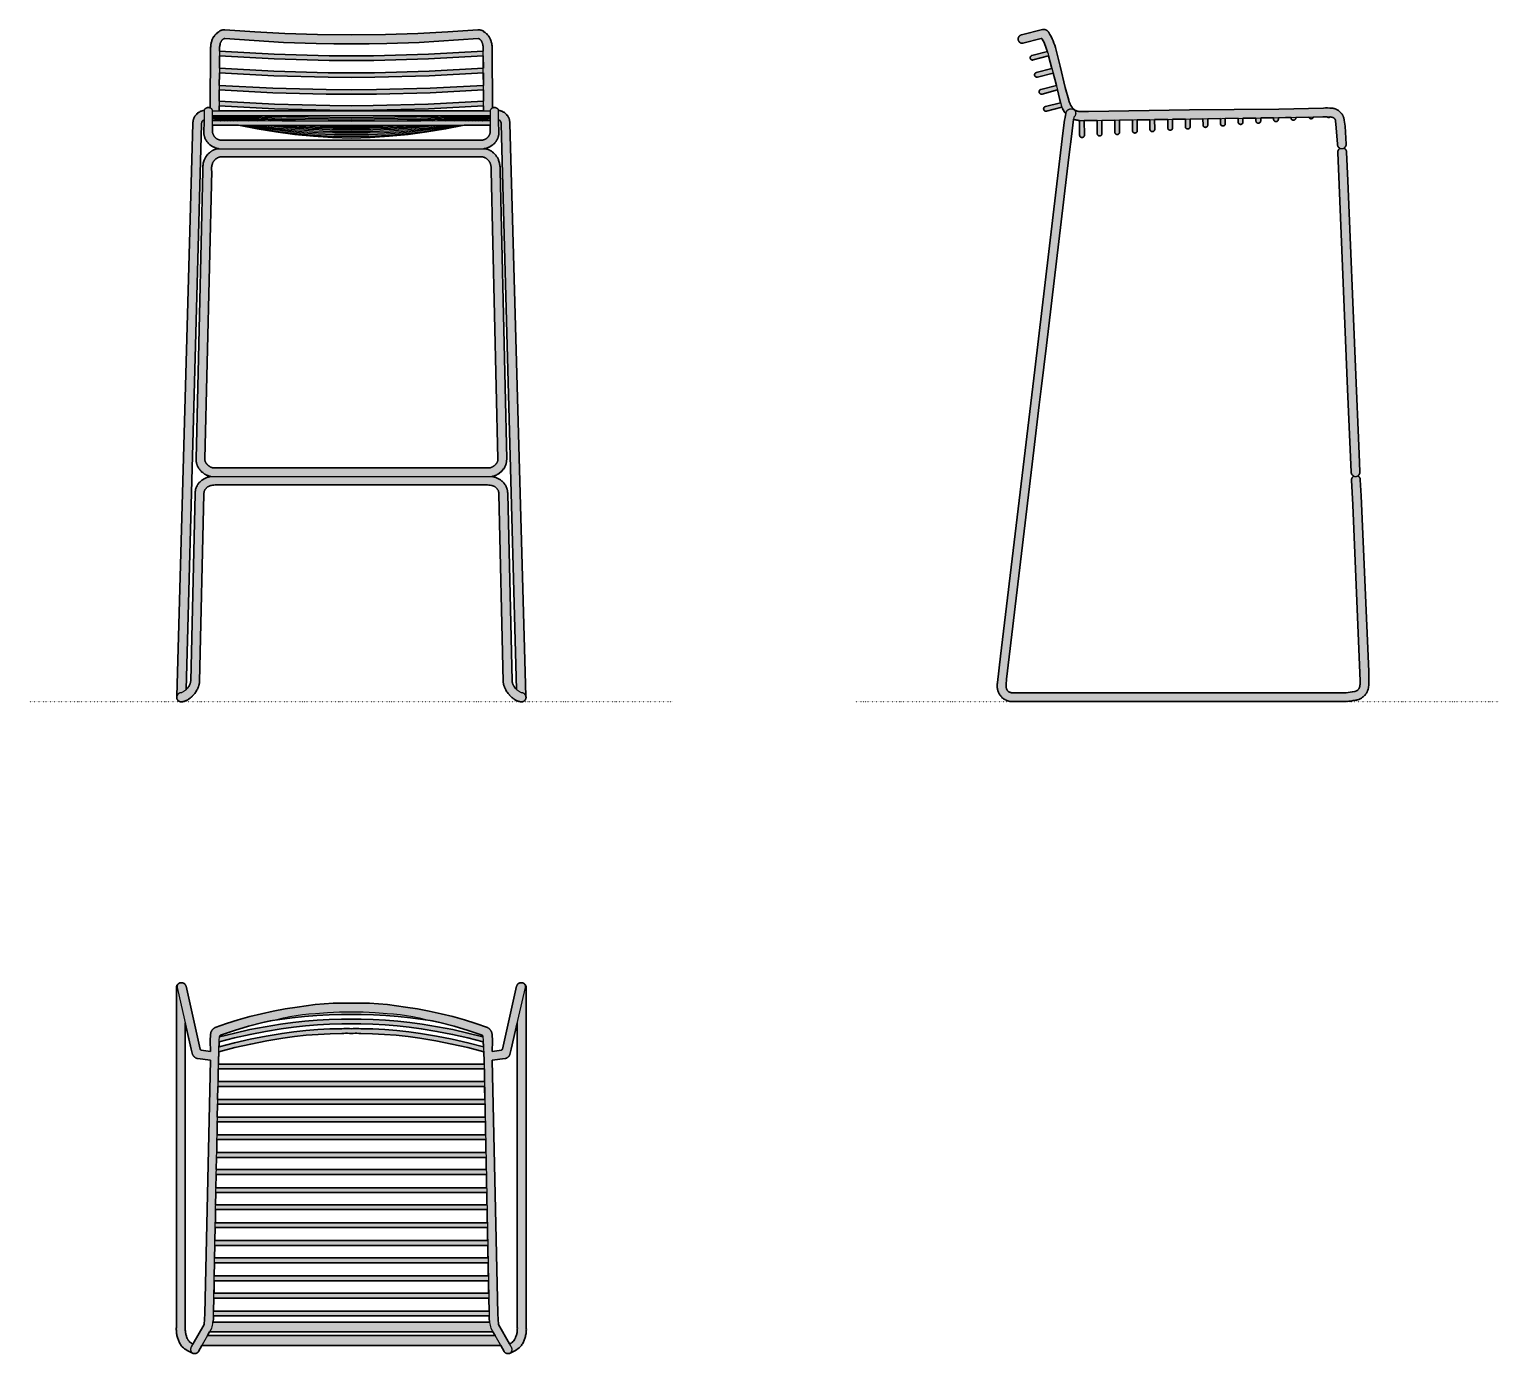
# Model space of a CAD drawing. Header units: millimetres. Extents: x 0 to 1859, y -824 to 850.
import ezdxf

# ---------------------------------------------------------------- set-up
doc = ezdxf.new("R2010")
doc.units = ezdxf.units.MM
doc.linetypes.add('Dots', pattern=[1, 0, -1])
doc.layers.add('Blocks', color=7, linetype='Continuous')
doc.layers.add('Blocks$Fill', color=7, linetype='Continuous', true_color=0xffffff)
for name, color, linetype, lineweight, true_color in [('Blocks$Inner', 7, 'Continuous', 25, 0x007f00), ('Blocks$Outline', 7, 'Continuous', 35, 0xff3f3f), ('Groud', 7, 'Dots', 25, 0x243775)]:
    doc.layers.add(name, color=color, linetype=linetype, lineweight=lineweight, true_color=true_color)

# ---------------------------------------------------------------- blocks, each defined once
blk = doc.blocks.new('Hee Barstool High Top')
at = {"layer": 'Blocks$Fill'}
h = blk.add_hatch(color=256, dxfattribs=at)
h.paths.add_polyline_path([(518.9, 331.8), (519, 331.9), (536.8, 411.4), (536.8, 411.6), (536.9, 411.8), (537, 412), (537.1, 412.2), (537.2, 412.4), (537.3, 412.6), (537.4, 412.8), (537.5, 413), (537.6, 413.2), (537.7, 413.3), (537.9, 413.5), (538, 413.7), (538.1, 413.8), (538.3, 414), (538.4, 414.2), (538.6, 414.3), (538.8, 414.4), (538.9, 414.6), (539.1, 414.7), (539.3, 414.8), (539.5, 414.9), (539.6, 415), (539.8, 415.1), (540, 415.2), (540.2, 415.3), (540.4, 415.4), (540.6, 415.5), (540.8, 415.6), (541, 415.6), (541.2, 415.7), (541.5, 415.7), (541.7, 415.8), (541.9, 415.8), (542.1, 415.8), (542.3, 415.8), (542.5, 415.8), (542.7, 415.8), (543, 415.8), (543.2, 415.8), (543.4, 415.8), (543.6, 415.8), (543.8, 415.7), (544, 415.7), (544.2, 415.7), (544.4, 415.6), (544.6, 415.5), (544.8, 415.5), (545, 415.4), (545.2, 415.3), (545.4, 415.2), (545.6, 415.1), (545.8, 415), (546, 414.9), (546.2, 414.8), (546.4, 414.6), (546.5, 414.5), (546.7, 414.4), (546.9, 414.2), (547, 414.1), (547.2, 413.9), (547.3, 413.8), (547.5, 413.6), (547.6, 413.4), (547.7, 413.3), (547.8, 413.1), (548, 412.9), (548.1, 412.7), (548.2, 412.5), (548.3, 412.4), (548.4, 412.2), (548.4, 412), (548.5, 411.8), (548.6, 411.6), (548.7, 411.3), (548.7, 411.1), (548.8, 410.9), (548.8, 410.7), (548.8, 410.5), (548.9, 410.3), (548.9, 410.1), (548.9, 409.9), (548.9, 409.6), (548.9, -19), (549, -20.3), (549, -21.5), (549.1, -22.8), (549, -24), (549, -25.2), (548.8, -26.5), (548.7, -27.7), (548.5, -28.9), (548.2, -30.2), (548, -31.4), (547.6, -32.6), (547.3, -33.8), (546.9, -34.9), (546.4, -36.1), (545.9, -37.2), (545.4, -38.4), (544.9, -39.5), (544.3, -40.6), (543.6, -41.6), (543, -42.7), (542.3, -43.7), (541.5, -44.7), (540, -45.9), (538.5, -47), (536.9, -48.1), (535.3, -49.1), (533.7, -50.1), (532, -51), (530.3, -51.8), (528.6, -52.6), (528.4, -52.7), (528.2, -52.8), (528, -52.8), (527.7, -52.9), (527.5, -53), (527.3, -53), (527.1, -53), (526.9, -53.1), (526.6, -53.1), (526.4, -53.1), (526.2, -53.1), (526, -53.1), (525.7, -53.1), (525.5, -53.1), (525.3, -53.1), (525.1, -53), (524.8, -53), (524.6, -52.9), (524.4, -52.9), (524.2, -52.8), (524, -52.8), (523.8, -52.7), (523.6, -52.6), (523.4, -52.6), (523.2, -52.5), (523, -52.4), (522.8, -52.3), (522.7, -52.2), (522.5, -52.1), (522.3, -52), (522.1, -51.8), (522, -51.7), (521.8, -51.6), (521.7, -51.4), (521.5, -51.3), (521.4, -51.1), (521.2, -51), (521.1, -50.8), (521, -50.6), (516.7, -43), (138.9, -43), (134.6, -50.6), (134.5, -50.8), (134.4, -51), (134.2, -51.1), (134.1, -51.3), (133.9, -51.4), (133.8, -51.6), (133.6, -51.7), (133.5, -51.8), (133.3, -52), (133.1, -52.1), (132.9, -52.2), (132.8, -52.3), (132.6, -52.4), (132.4, -52.5), (132.2, -52.6), (132, -52.6), (131.8, -52.7), (131.6, -52.8), (131.4, -52.8), (131.2, -52.9), (131, -52.9), (130.8, -53), (130.5, -53), (130.3, -53.1), (130.1, -53.1), (129.9, -53.1), (129.6, -53.1), (129.4, -53.1), (129.2, -53.1), (129, -53.1), (128.7, -53.1), (128.5, -53), (128.3, -53), (128.1, -53), (127.9, -52.9), (127.6, -52.8), (127.4, -52.8), (127.2, -52.7), (127, -52.6), (125.3, -51.8), (123.6, -51), (121.9, -50.1), (120.3, -49.1), (118.7, -48.1), (117.1, -47), (115.6, -45.9), (114.1, -44.7), (113.3, -43.7), (112.6, -42.7), (112, -41.6), (111.3, -40.6), (110.7, -39.5), (110.2, -38.4), (109.6, -37.2), (109.2, -36.1), (108.7, -34.9), (108.3, -33.8), (108, -32.6), (107.6, -31.4), (107.4, -30.2), (107.1, -28.9), (106.9, -27.7), (106.8, -26.5), (106.6, -25.2), (106.6, -24), (106.5, -22.8), (106.5, -21.5), (106.6, -20.3), (106.7, -19), (106.7, 409.6), (106.7, 409.9), (106.7, 410.1), (106.7, 410.3), (106.8, 410.5), (106.8, 410.7), (106.8, 410.9), (106.9, 411.1), (106.9, 411.3), (107, 411.6), (107.1, 411.8), (107.1, 412), (107.2, 412.2), (107.3, 412.4), (107.4, 412.5), (107.5, 412.7), (107.6, 412.9), (107.8, 413.1), (107.9, 413.3), (108, 413.4), (108.1, 413.6), (108.3, 413.8), (108.4, 413.9), (108.6, 414.1), (108.7, 414.2), (108.9, 414.4), (109.1, 414.5), (109.2, 414.6), (109.4, 414.8), (109.6, 414.9), (109.8, 415), (110, 415.1), (110.2, 415.2), (110.3, 415.3), (110.5, 415.4), (110.7, 415.5), (111, 415.5), (111.2, 415.6), (111.4, 415.7), (111.6, 415.7), (111.8, 415.7), (112, 415.8), (112.2, 415.8), (112.4, 415.8), (112.6, 415.8), (112.9, 415.8), (113.1, 415.8), (113.3, 415.8), (113.5, 415.8), (113.7, 415.8), (113.9, 415.8), (114.1, 415.7), (114.3, 415.7), (114.6, 415.6), (114.8, 415.6), (115, 415.5), (115.2, 415.4), (115.4, 415.3), (115.6, 415.2), (115.8, 415.1), (115.9, 415), (116.1, 414.9), (116.3, 414.8), (116.5, 414.7), (116.7, 414.6), (116.8, 414.4), (117, 414.3), (117.2, 414.2), (117.3, 414), (117.5, 413.8), (117.6, 413.7), (117.7, 413.5), (117.9, 413.3), (118, 413.2), (118.1, 413), (118.2, 412.8), (118.3, 412.6), (118.4, 412.4), (118.5, 412.2), (118.6, 412), (118.7, 411.8), (118.8, 411.6), (118.8, 411.4), (136.6, 331.9), (136.7, 331.8), (136.8, 331.7), (136.8, 331.6), (136.9, 331.5), (136.9, 331.5), (137, 331.4), (137, 331.3), (137.1, 331.3), (137.1, 331.2), (137.2, 331.2), (137.3, 331.1), (137.3, 331.1), (137.4, 331), (137.5, 331), (137.5, 330.9), (137.6, 330.9), (137.7, 330.9), (137.7, 330.8), (137.8, 330.8), (137.9, 330.8), (138, 330.7), (138, 330.7), (149.7, 329), (149.4, 342.3), (149.8, 350.2), (149.8, 350.6), (149.9, 351), (150, 351.4), (150, 351.7), (150.1, 352.1), (150.2, 352.5), (150.3, 352.8), (150.4, 353.2), (150.6, 353.5), (150.7, 353.9), (150.9, 354.2), (151.1, 354.6), (151.2, 354.9), (151.4, 355.2), (151.6, 355.5), (151.8, 355.8), (152.1, 356.1), (152.3, 356.4), (152.5, 356.7), (152.8, 357), (153.1, 357.3), (153.3, 357.5), (153.6, 357.8), (153.9, 358), (154.2, 358.3), (154.5, 358.5), (154.8, 358.7), (155.1, 358.9), (155.5, 359.1), (155.8, 359.3), (170.2, 364.3), (184.8, 368.8), (199.5, 372.9), (214.3, 376.6), (229.2, 379.8), (244.2, 382.6), (270.6, 386.7), (282, 388.1), (293.4, 389.2), (304.9, 389.8), (316.3, 390.1), (339.3, 390.1), (350.7, 389.8), (362.2, 389.2), (373.6, 388.1), (385, 386.7), (411.4, 382.6), (426.4, 379.8), (441.3, 376.6), (456.1, 372.9), (470.8, 368.8), (485.4, 364.3), (499.8, 359.3), (500.1, 359.1), (500.4, 358.9), (500.8, 358.7), (501.1, 358.5), (501.4, 358.3), (501.7, 358), (502, 357.8), (502.3, 357.5), (502.5, 357.3), (502.8, 357), (503, 356.7), (503.3, 356.4), (503.5, 356.1), (503.8, 355.8), (504, 355.5), (504.2, 355.2), (504.4, 354.9), (504.5, 354.6), (504.7, 354.2), (504.9, 353.9), (505, 353.5), (505.2, 353.2), (505.3, 352.8), (505.4, 352.5), (505.5, 352.1), (505.6, 351.7), (505.6, 351.4), (505.7, 351), (505.7, 350.6), (505.8, 350.2), (506.2, 342.3), (505.9, 329), (517.6, 330.7), (517.6, 330.7), (517.7, 330.8), (517.8, 330.8), (517.9, 330.8), (517.9, 330.9), (518, 330.9), (518.1, 330.9), (518.1, 331), (518.2, 331), (518.3, 331.1), (518.3, 331.1), (518.4, 331.2), (518.4, 331.2), (518.5, 331.3), (518.6, 331.3), (518.6, 331.4), (518.7, 331.5), (518.7, 331.5), (518.8, 331.6), (518.8, 331.7), (518.9, 331.7)], flags=0)
h.paths.add_polyline_path([(430.4, 367.4), (402.6, 371.5), (387, 373.2), (371.4, 374.4), (355.8, 375.2), (337.3, 375.7), (334.1, 375.8), (331, 375.8), (327.8, 375.6), (324.6, 375.8), (321.5, 375.8), (318.3, 375.7), (315.5, 375.6), (284.2, 374.4), (268.6, 373.2), (253, 371.5), (237.5, 369.4), (225.2, 367.4), (197.9, 360.7), (180.1, 355.5), (162.5, 349.6), (162.4, 349.6), (162.3, 349.5), (162.2, 349.4), (162.2, 349.3), (162.1, 349.2), (162, 349.1), (161.9, 349), (161.8, 348.9), (161.8, 348.8), (161.7, 348.6), (161.6, 348.5), (161.6, 348.4), (161.5, 348.3), (161.5, 348.2), (161.4, 348.1), (161.4, 347.9), (161.4, 347.8), (161.3, 347.7), (161.3, 347.6), (161.3, 347.5), (199.6, 356.5), (218.9, 360.2), (238.3, 363.4), (253.7, 365.5), (269.1, 367.2), (284.6, 368.5), (300, 369.2), (320.4, 369.8), (322.9, 369.8), (325.3, 369.7), (327.8, 369.6), (330.2, 369.7), (332.7, 369.8), (335.1, 369.8), (337.6, 369.7), (371, 368.5), (386.5, 367.2), (401.9, 365.5), (417.3, 363.4), (436.7, 360.2), (456, 356.5), (475.2, 352.2), (494.3, 347.5), (494.3, 347.7), (494.2, 347.8), (494.2, 347.9), (494.2, 348.1), (494.1, 348.2), (494.1, 348.3), (494, 348.4), (493.9, 348.5), (493.9, 348.6), (493.8, 348.8), (493.8, 348.9), (493.7, 349), (493.6, 349.1), (493.5, 349.2), (493.4, 349.3), (493.4, 349.4), (493.3, 349.5), (493.2, 349.6), (493.1, 349.6), (475.5, 355.5), (457.7, 360.7), (439.8, 365.3)], flags=0)
h.paths.add_polyline_path([(160.6, 334.9), (200.1, 344.3), (220.1, 348.2), (240.2, 351.6), (255.2, 353.6), (270.3, 355.3), (285.5, 356.5), (300.6, 357.3), (315.8, 357.6), (318.2, 357.7), (320.6, 357.8), (323, 357.8), (325.4, 357.7), (327.8, 357.6), (330.2, 357.7), (332.6, 357.8), (335, 357.8), (337.4, 357.7), (339.8, 357.6), (355, 357.3), (370.1, 356.5), (385.3, 355.3), (400.4, 353.6), (415.4, 351.6), (455.5, 344.3), (475.3, 339.9), (495, 334.9), (494.7, 341.1), (455.8, 350.4), (436.1, 354.2), (416.3, 357.5), (401.1, 359.6), (385.8, 361.3), (370.5, 362.5), (355.2, 363.3), (335, 363.8), (332.6, 363.8), (330.2, 363.7), (327.8, 363.6), (325.4, 363.7), (323, 363.8), (320.6, 363.8), (318.2, 363.7), (285.1, 362.5), (269.8, 361.3), (254.5, 359.6), (239.2, 357.5), (219.5, 354.2), (199.8, 350.4), (180.3, 346), (160.8, 341.1)], flags=0)
h.paths.add_polyline_path([(495.3, 328.6), (455, 338.3), (434.8, 342.2), (414.5, 345.6), (399.7, 347.7), (384.7, 349.3), (369.7, 350.5), (354.7, 351.3), (339.7, 351.6), (337.3, 351.7), (334.9, 351.8), (332.6, 351.8), (330.2, 351.7), (327.8, 351.6), (325.4, 351.7), (323, 351.8), (320.6, 351.8), (318.3, 351.7), (315.9, 351.6), (300.9, 351.3), (285.9, 350.5), (270.9, 349.3), (255.9, 347.7), (241.1, 345.6), (220.8, 342.2), (200.6, 338.3), (180.5, 333.7), (160.3, 328.6), (159.7, 313), (495.9, 313)], flags=0)
h.paths.add_polyline_path([(159.6, 306.9), (159.3, 290.8), (496.3, 290.8), (496, 306.9)], flags=0)
h.paths.add_polyline_path([(159.1, 284.7), (158.8, 268.2), (496.8, 268.2), (496.4, 284.7)], flags=0)
h.paths.add_polyline_path([(158.7, 262.1), (158.4, 245.7), (497.2, 245.7), (496.9, 262.1)], flags=0)
h.paths.add_polyline_path([(158.3, 239.7), (158, 223.6), (497.6, 223.6), (497.3, 239.7)], flags=0)
h.paths.add_polyline_path([(157.9, 217.6), (157.6, 201), (498, 201), (497.7, 217.6)], flags=0)
h.paths.add_polyline_path([(157.4, 194.9), (157.1, 179.5), (498.5, 179.5), (498.2, 194.9)], flags=0)
h.paths.add_polyline_path([(157, 173.4), (156.7, 156.5), (498.9, 156.5), (498.6, 173.4)], flags=0)
h.paths.add_polyline_path([(156.6, 150.5), (156.3, 135), (499.3, 135), (499, 150.5)], flags=0)
h.paths.add_polyline_path([(155.9, 112.3), (499.7, 112.3), (499.4, 128.9), (156.2, 128.9)], flags=0)
h.paths.add_polyline_path([(155.7, 106.3), (155.4, 89.7), (500.2, 89.7), (499.8, 106.3)], flags=0)
h.paths.add_polyline_path([(155.3, 83.6), (155, 67.9), (500.6, 67.9), (500.3, 83.6)], flags=0)
h.paths.add_polyline_path([(506.9, -25.6), (148.7, -25.6), (146, -30.4), (509.6, -30.4)], flags=0)
h.paths.add_polyline_path([(502.6, -13.2), (502.2, -10), (502.1, -8.2), (502, -6.3), (502, -5.3), (153.6, -5.3), (153.5, -8.2), (153.4, -10), (153.2, -11.8), (153, -13.2)], flags=0)
h.paths.add_polyline_path([(500.7, 61.8), (154.9, 61.8), (154.6, 45.2), (501, 45.2)], flags=0)
h.paths.add_polyline_path([(501.4, 23.2), (501.1, 39.1), (154.5, 39.1), (154.2, 23.2)], flags=0)
h.paths.add_polyline_path([(513.1, -2.8), (514, -16.4), (528, -40.9), (529.8, -39.8), (530.6, -39.1), (531.4, -38.5), (532.2, -37.8), (533, -37.1), (533.8, -36.4), (534.3, -35.4), (534.7, -34.5), (535.2, -33.5), (535.6, -32.5), (535.9, -31.5), (536.3, -30.5), (536.6, -29.5), (536.9, -28.5), (537.1, -27.5), (537.3, -26.4), (537.5, -25.4), (537.6, -24.3), (537.7, -23.3), (537.7, -22.2), (537.8, -21.1), (537.7, -20.1), (537.7, -19), (537.7, 364.9), (528.4, 324.9), (528.3, 324.7), (528.1, 324.4), (528, 324.1), (527.8, 323.8), (527.6, 323.6), (527.4, 323.3), (527.2, 323), (527, 322.8), (526.8, 322.6), (526.6, 322.3), (526.4, 322.1), (526.1, 321.9), (525.9, 321.7), (525.7, 321.5), (525.4, 321.3), (525.1, 321.1), (524.9, 320.9), (524.6, 320.8), (524.3, 320.6), (524, 320.5), (523.7, 320.3), (523.4, 320.2), (523.1, 320.1), (522.8, 320), (522.5, 319.9), (522.2, 319.8), (506, 317.7)], flags=0)
h.paths.add_polyline_path([(153.7, 0.7), (501.9, 0.7), (501.5, 16.9), (328.3, 16.9), (154, 16.9)], flags=0)
h.paths.add_polyline_path([(142.5, -2.8), (149.6, 317.7), (133.4, 319.8), (133.1, 319.9), (132.8, 320), (132.5, 320.1), (132.2, 320.2), (131.9, 320.3), (131.6, 320.5), (131.3, 320.6), (131, 320.8), (130.7, 320.9), (130.5, 321.1), (130.2, 321.3), (129.9, 321.5), (129.7, 321.7), (129.4, 321.9), (129.2, 322.1), (129, 322.3), (128.8, 322.6), (128.5, 322.8), (128.3, 323), (128.1, 323.3), (128, 323.6), (127.8, 323.8), (127.6, 324.1), (127.5, 324.4), (127.3, 324.7), (127.2, 324.9), (125.5, 331.8), (117.9, 364.9), (117.9, -19.4), (117.8, -20.4), (117.8, -21.5), (117.9, -22.6), (117.9, -23.6), (118, -24.7), (118.1, -25.7), (118.3, -26.8), (118.5, -27.8), (118.7, -28.8), (119, -29.9), (119.3, -30.9), (119.6, -31.9), (120, -32.9), (120.4, -33.9), (120.9, -34.8), (121.3, -35.8), (121.8, -36.7), (122.6, -37.4), (123.4, -38.1), (124.2, -38.8), (125, -39.5), (125.8, -40.1), (126.7, -40.7), (127.4, -41.2), (141.6, -16.4)], flags=0)
at = {"layer": 'Blocks$Inner'}
for points in [[(519, 331.9), (518.9, 331.9), (518.9, 331.8), (518.9, 331.7), (518.8, 331.7), (518.8, 331.6), (518.7, 331.5), (518.7, 331.5), (518.6, 331.4), (518.6, 331.3), (518.5, 331.3), (518.4, 331.2), (518.4, 331.2), (518.3, 331.1), (518.3, 331.1), (518.2, 331), (518.1, 331), (518.1, 330.9), (518, 330.9), (517.9, 330.9), (517.9, 330.8), (517.8, 330.8), (517.7, 330.8), (517.6, 330.7), (517.6, 330.7), (505.9, 329), (506.2, 342.3), (505.8, 350.2), (505.7, 350.6), (505.7, 351), (505.6, 351.4), (505.6, 351.7), (505.5, 352.1), (505.4, 352.5), (505.3, 352.8), (505.2, 353.2), (505, 353.5), (504.9, 353.9), (504.7, 354.2), (504.5, 354.6), (504.4, 354.9), (504.2, 355.2), (504, 355.5), (503.8, 355.8), (503.5, 356.1), (503.3, 356.4), (503, 356.7), (502.8, 357), (502.5, 357.3), (502.3, 357.5), (502, 357.8), (501.7, 358), (501.4, 358.3), (501.1, 358.5), (500.8, 358.7), (500.4, 358.9), (500.1, 359.1), (499.8, 359.3), (485.4, 364.3), (470.8, 368.8), (456.1, 372.9), (441.3, 376.6), (426.4, 379.8), (411.4, 382.6), (396.3, 384.9), (385, 386.7), (373.6, 388.1), (362.2, 389.2), (350.7, 389.8), (339.3, 390.1), (327.8, 389.9), (316.3, 390.1), (304.9, 389.8), (293.4, 389.2), (282, 388.1), (270.6, 386.7), (259.3, 384.9), (244.2, 382.6), (229.2, 379.8), (214.3, 376.6), (199.5, 372.9), (184.8, 368.8), (170.2, 364.3), (155.8, 359.3), (155.5, 359.1), (155.1, 358.9), (154.8, 358.7), (154.5, 358.5), (154.2, 358.3), (153.9, 358), (153.6, 357.8), (153.3, 357.5), (153.1, 357.3), (152.8, 357), (152.5, 356.7), (152.3, 356.4), (152.1, 356.1), (151.8, 355.8), (151.6, 355.5), (151.4, 355.2), (151.2, 354.9), (151.1, 354.6), (150.9, 354.2), (150.7, 353.9), (150.6, 353.5), (150.4, 353.2), (150.3, 352.8), (150.2, 352.5), (150.1, 352.1), (150, 351.7), (150, 351.4), (149.9, 351), (149.8, 350.6), (149.8, 350.2), (149.4, 342.3), (149.7, 329), (138, 330.7), (138, 330.7), (137.9, 330.8), (137.8, 330.8), (137.7, 330.8), (137.7, 330.9), (137.6, 330.9), (137.5, 330.9), (137.5, 331), (137.4, 331), (137.3, 331.1), (137.3, 331.1), (137.2, 331.2), (137.1, 331.2), (137.1, 331.3), (137, 331.3), (137, 331.4), (136.9, 331.5), (136.9, 331.5), (136.8, 331.6), (136.8, 331.7), (136.7, 331.7), (136.7, 331.8), (136.7, 331.9), (136.6, 331.9), (118.8, 411.4), (118.8, 411.6), (118.7, 411.8), (118.6, 412), (118.5, 412.2), (118.4, 412.4), (118.3, 412.6), (118.2, 412.8), (118.1, 413), (118, 413.2), (117.9, 413.3), (117.7, 413.5), (117.6, 413.7), (117.5, 413.8), (117.3, 414), (117.2, 414.2), (117, 414.3), (116.8, 414.4), (116.7, 414.6), (116.5, 414.7), (116.3, 414.8), (116.1, 414.9), (115.9, 415), (115.8, 415.1), (115.6, 415.2), (115.4, 415.3), (115.2, 415.4), (115, 415.5), (114.8, 415.6), (114.6, 415.6), (114.3, 415.7), (114.1, 415.7), (113.9, 415.8), (113.7, 415.8), (113.5, 415.8), (113.3, 415.8), (113.1, 415.8), (112.9, 415.8), (112.6, 415.8), (112.4, 415.8), (112.2, 415.8), (112, 415.8), (111.8, 415.7), (111.6, 415.7), (111.4, 415.7), (111.2, 415.6), (111, 415.5), (110.7, 415.5), (110.5, 415.4), (110.3, 415.3), (110.2, 415.2), (110, 415.1), (109.8, 415), (109.6, 414.9), (109.4, 414.8), (109.2, 414.6), (109.1, 414.5), (108.9, 414.4), (108.7, 414.2), (108.6, 414.1), (108.4, 413.9), (108.3, 413.8), (108.1, 413.6), (108, 413.4), (107.9, 413.3), (107.8, 413.1), (107.6, 412.9), (107.5, 412.7), (107.4, 412.5), (107.3, 412.4), (107.2, 412.2), (107.1, 412), (107.1, 411.8), (107, 411.6), (106.9, 411.3), (106.9, 411.1), (106.8, 410.9), (106.8, 410.7), (106.8, 410.5), (106.7, 410.3), (106.7, 410.1), (106.7, 409.9), (106.7, 409.6), (106.7, -19), (106.6, -20.3), (106.5, -21.5), (106.5, -22.8), (106.6, -24), (106.6, -25.2), (106.8, -26.5), (106.9, -27.7), (107.1, -28.9), (107.4, -30.2), (107.6, -31.4), (108, -32.6), (108.3, -33.8), (108.7, -34.9), (109.2, -36.1), (109.6, -37.2), (110.2, -38.4), (110.7, -39.5), (111.3, -40.6), (112, -41.6), (112.6, -42.7), (113.3, -43.7), (114.1, -44.7), (115.6, -45.9), (117.1, -47), (118.7, -48.1), (120.3, -49.1), (121.9, -50.1), (123.6, -51), (125.3, -51.8), (127, -52.6), (127.2, -52.7), (127.4, -52.8), (127.6, -52.8), (127.9, -52.9), (128.1, -53), (128.3, -53), (128.5, -53), (128.7, -53.1), (129, -53.1), (129.2, -53.1), (129.4, -53.1), (129.6, -53.1), (129.9, -53.1), (130.1, -53.1), (130.3, -53.1), (130.5, -53), (130.8, -53), (131, -52.9), (131.2, -52.9), (131.4, -52.8), (131.6, -52.8), (131.8, -52.7), (132, -52.6), (132.2, -52.6), (132.4, -52.5), (132.6, -52.4), (132.8, -52.3), (132.9, -52.2), (133.1, -52.1), (133.3, -52), (133.5, -51.8), (133.6, -51.7), (133.8, -51.6), (133.9, -51.4), (134.1, -51.3), (134.2, -51.1), (134.4, -51), (134.5, -50.8), (134.6, -50.6), (151.3, -20.9), (151.8, -19.1), (152.2, -17.3), (152.6, -15.5), (152.9, -13.7), (153.2, -11.8), (153.4, -10), (153.5, -8.2), (153.6, -6.3), (153.6, -4.5), (159.7, 316.3), (160.9, 343.3), (161.3, 347.4), (161.3, 347.6), (161.3, 347.7), (161.4, 347.8), (161.4, 347.9), (161.4, 348.1), (161.5, 348.2), (161.5, 348.3), (161.6, 348.4), (161.6, 348.5), (161.7, 348.6), (161.8, 348.8), (161.8, 348.9), (161.9, 349), (162, 349.1), (162.1, 349.2), (162.2, 349.3), (162.2, 349.4), (162.3, 349.5), (162.4, 349.6), (162.5, 349.6), (180.1, 355.5), (197.9, 360.7), (215.8, 365.3), (233.9, 369.3), (241.9, 371.3), (249.9, 373), (258, 374.4), (266.1, 375.5), (274.3, 376.4), (282.5, 377), (297.6, 378.1), (312.7, 378.8), (327.8, 379.1), (342.9, 378.8), (358, 378.1), (373.1, 377), (381.3, 376.4), (389.5, 375.5), (397.6, 374.4), (405.7, 373), (413.7, 371.3), (421.7, 369.3), (439.8, 365.3), (457.7, 360.7), (475.5, 355.5), (493.1, 349.6), (493.2, 349.6), (493.3, 349.5), (493.4, 349.4), (493.4, 349.3), (493.5, 349.2), (493.6, 349.1), (493.7, 349), (493.8, 348.9), (493.8, 348.8), (493.9, 348.6), (493.9, 348.5), (494, 348.4), (494.1, 348.3), (494.1, 348.2), (494.2, 348.1), (494.2, 347.9), (494.2, 347.8), (494.3, 347.7), (494.3, 347.6), (494.3, 347.4), (494.7, 343.3), (495.8, 316.3), (502, -4.5), (502, -6.3), (502.1, -8.2), (502.2, -10), (502.4, -11.8), (502.7, -13.7), (503, -15.5), (503.4, -17.3), (503.8, -19.1), (504.3, -20.9), (521, -50.6), (521.1, -50.8), (521.2, -51), (521.4, -51.1), (521.5, -51.3), (521.7, -51.4), (521.8, -51.6), (522, -51.7), (522.1, -51.8), (522.3, -52), (522.5, -52.1), (522.7, -52.2), (522.8, -52.3), (523, -52.4), (523.2, -52.5), (523.4, -52.6), (523.6, -52.6), (523.8, -52.7), (524, -52.8), (524.2, -52.8), (524.4, -52.9), (524.6, -52.9), (524.8, -53), (525.1, -53), (525.3, -53.1), (525.5, -53.1), (525.7, -53.1), (526, -53.1), (526.2, -53.1), (526.4, -53.1), (526.6, -53.1), (526.9, -53.1), (527.1, -53), (527.3, -53), (527.5, -53), (527.7, -52.9), (528, -52.8), (528.2, -52.8), (528.4, -52.7), (528.6, -52.6), (530.3, -51.8), (532, -51), (533.7, -50.1), (535.3, -49.1), (536.9, -48.1), (538.5, -47), (540, -45.9), (541.5, -44.7), (542.3, -43.7), (543, -42.7), (543.6, -41.6), (544.3, -40.6), (544.9, -39.5), (545.4, -38.4), (545.9, -37.2), (546.4, -36.1), (546.9, -34.9), (547.3, -33.8), (547.6, -32.6), (548, -31.4), (548.2, -30.2), (548.5, -28.9), (548.7, -27.7), (548.8, -26.5), (549, -25.2), (549, -24), (549.1, -22.8), (549, -21.5), (549, -20.3), (548.9, -19), (548.9, 409.6), (548.9, 409.9), (548.9, 410.1), (548.9, 410.3), (548.8, 410.5), (548.8, 410.7), (548.8, 410.9), (548.7, 411.1), (548.7, 411.3), (548.6, 411.6), (548.5, 411.8), (548.4, 412), (548.4, 412.2), (548.3, 412.4), (548.2, 412.5), (548.1, 412.7), (548, 412.9), (547.8, 413.1), (547.7, 413.3), (547.6, 413.4), (547.5, 413.6), (547.3, 413.8), (547.2, 413.9), (547, 414.1), (546.9, 414.2), (546.7, 414.4), (546.5, 414.5), (546.4, 414.6), (546.2, 414.8), (546, 414.9), (545.8, 415), (545.6, 415.1), (545.4, 415.2), (545.2, 415.3), (545, 415.4), (544.8, 415.5), (544.6, 415.5), (544.4, 415.6), (544.2, 415.7), (544, 415.7), (543.8, 415.7), (543.6, 415.8), (543.4, 415.8), (543.2, 415.8), (543, 415.8), (542.7, 415.8), (542.5, 415.8), (542.3, 415.8), (542.1, 415.8), (541.9, 415.8), (541.7, 415.8), (541.5, 415.7), (541.2, 415.7), (541, 415.6), (540.8, 415.6), (540.6, 415.5), (540.4, 415.4), (540.2, 415.3), (540, 415.2), (539.8, 415.1), (539.6, 415), (539.5, 414.9), (539.3, 414.8), (539.1, 414.7), (538.9, 414.6), (538.8, 414.4), (538.6, 414.3), (538.4, 414.2), (538.3, 414), (538.1, 413.8), (538, 413.7), (537.9, 413.5), (537.7, 413.3), (537.6, 413.2), (537.5, 413), (537.4, 412.8), (537.3, 412.6), (537.2, 412.4), (537.1, 412.2), (537, 412), (536.9, 411.8), (536.8, 411.6), (536.8, 411.4), (519, 331.9), (518.9, 331.8)], [(112.9, 415.8), (112.7, 415.9), (112.5, 415.9), (112.4, 415.8), (112.2, 415.8), (112, 415.8), (111.8, 415.8), (111.7, 415.8), (111.5, 415.7), (111.3, 415.7), (111.1, 415.6), (111, 415.6), (110.8, 415.5), (110.6, 415.5), (110.5, 415.4), (110.3, 415.3), (110.2, 415.2), (110, 415.1), (109.8, 415), (109.7, 415), (109.6, 414.8), (109.4, 414.7), (109.3, 414.6), (109.1, 414.5), (109, 414.4), (108.9, 414.3), (108.8, 414.1), (108.7, 414), (108.5, 413.9), (108.4, 413.7), (108.3, 413.6), (108.2, 413.4), (108.1, 413.3), (108.1, 413.1), (108, 412.9), (107.9, 412.8), (107.8, 412.6), (107.8, 412.5), (107.7, 412.3), (107.7, 412.1), (107.6, 411.9), (107.6, 411.8), (107.5, 411.6), (107.5, 411.4), (107.5, 411.2), (107.5, 411.1), (107.5, 410.9), (107.5, 410.7), (107.5, 410.5), (107.5, 410.4), (107.5, 410.2), (107.5, 410), (107.5, 409.8), (107.6, 409.6), (125.5, 331.8), (127.2, 324.9), (127.3, 324.7), (127.5, 324.4), (127.6, 324.1), (127.8, 323.8), (128, 323.6), (128.1, 323.3), (128.3, 323), (128.5, 322.8), (128.8, 322.6), (129, 322.3), (129.2, 322.1), (129.4, 321.9), (129.7, 321.7), (129.9, 321.5), (130.2, 321.3), (130.5, 321.1), (130.7, 320.9), (131, 320.8), (131.3, 320.6), (131.6, 320.5), (131.9, 320.3), (132.2, 320.2), (132.5, 320.1), (132.8, 320), (133.1, 319.9), (133.4, 319.8), (149.6, 317.7), (142.5, -2.8), (141.6, -16.4), (125.5, -44.6), (125.4, -44.8), (125.3, -45), (125.2, -45.1), (125.1, -45.3), (125, -45.5), (124.9, -45.7), (124.8, -45.9), (124.8, -46.1), (124.7, -46.3), (124.7, -46.5), (124.6, -46.7), (124.6, -46.9), (124.6, -47.1), (124.5, -47.3), (124.5, -47.5), (124.5, -47.7), (124.5, -47.9), (124.5, -48.1), (124.5, -48.3), (124.6, -48.5), (124.6, -48.7), (124.6, -48.9), (124.7, -49.1), (124.7, -49.3), (124.8, -49.5), (124.8, -49.7), (124.9, -49.9), (125, -50.1), (125.1, -50.3), (125.1, -50.5), (125.2, -50.6), (125.3, -50.8), (125.5, -51), (125.6, -51.2), (125.7, -51.3), (125.8, -51.5), (125.9, -51.7), (126.1, -51.8), (126.2, -52), (126.4, -52.1), (126.5, -52.2), (126.7, -52.4), (126.8, -52.5), (127, -52.6)], [(528.6, -52.6), (528.8, -52.5), (528.9, -52.4), (529.1, -52.2), (529.2, -52.1), (529.4, -52), (529.5, -51.8), (529.6, -51.7), (529.8, -51.5), (529.9, -51.3), (530, -51.2), (530.1, -51), (530.2, -50.8), (530.3, -50.6), (530.4, -50.5), (530.5, -50.3), (530.6, -50.1), (530.7, -49.9), (530.8, -49.7), (530.8, -49.5), (530.9, -49.3), (530.9, -49.1), (531, -48.9), (531, -48.7), (531, -48.5), (531.1, -48.3), (531.1, -48.1), (531.1, -47.9), (531.1, -47.7), (531.1, -47.5), (531, -47.3), (531, -47.1), (531, -46.9), (531, -46.7), (530.9, -46.5), (530.9, -46.3), (530.8, -46.1), (530.7, -45.9), (530.7, -45.7), (530.6, -45.5), (530.5, -45.3), (530.4, -45.1), (530.3, -45), (530.2, -44.8), (530.1, -44.6), (514, -16.4), (513.1, -2.8), (506, 317.7), (522.2, 319.8), (522.5, 319.9), (522.8, 320), (523.1, 320.1), (523.4, 320.2), (523.7, 320.3), (524, 320.5), (524.3, 320.6), (524.6, 320.8), (524.9, 320.9), (525.1, 321.1), (525.4, 321.3), (525.7, 321.5), (525.9, 321.7), (526.1, 321.9), (526.4, 322.1), (526.6, 322.3), (526.8, 322.6), (527, 322.8), (527.2, 323), (527.4, 323.3), (527.6, 323.6), (527.8, 323.8), (528, 324.1), (528.1, 324.4), (528.3, 324.7), (528.4, 324.9), (530.1, 331.8), (548, 409.6), (548, 409.8), (548.1, 410), (548.1, 410.2), (548.1, 410.4), (548.1, 410.5), (548.1, 410.7), (548.1, 410.9), (548.1, 411.1), (548.1, 411.2), (548.1, 411.4), (548, 411.6), (548, 411.8), (548, 411.9), (547.9, 412.1), (547.9, 412.3), (547.8, 412.5), (547.8, 412.6), (547.7, 412.8), (547.6, 412.9), (547.5, 413.1), (547.4, 413.3), (547.4, 413.4), (547.3, 413.6), (547.2, 413.7), (547.1, 413.9), (546.9, 414), (546.8, 414.1), (546.7, 414.3), (546.6, 414.4), (546.5, 414.5), (546.3, 414.6), (546.2, 414.7), (546, 414.8), (545.9, 415), (545.7, 415), (545.6, 415.1), (545.4, 415.2), (545.3, 415.3), (545.1, 415.4), (545, 415.5), (544.8, 415.5), (544.6, 415.6), (544.5, 415.6), (544.3, 415.7), (544.1, 415.7), (543.9, 415.8), (543.8, 415.8), (543.6, 415.8), (543.4, 415.8), (543.2, 415.8), (543, 415.9), (542.9, 415.9), (542.7, 415.8)], [(431.5, 367.2), (418.2, 369.4), (402.6, 371.5), (387, 373.2), (371.4, 374.4), (355.8, 375.2), (340.1, 375.6), (337.3, 375.7), (334.1, 375.8), (331, 375.8), (327.8, 375.6), (324.6, 375.8), (321.5, 375.8), (318.3, 375.7), (315.5, 375.6), (299.8, 375.2), (284.2, 374.4), (268.6, 373.2), (253, 371.5), (237.5, 369.4), (224.1, 367.2)], [(117.9, 364.9), (117.9, -19.4), (117.8, -20.4), (117.8, -21.5), (117.9, -22.6), (117.9, -23.6), (118, -24.7), (118.1, -25.7), (118.3, -26.8), (118.5, -27.8), (118.7, -28.8), (119, -29.9), (119.3, -30.9), (119.6, -31.9), (120, -32.9), (120.4, -33.9), (120.9, -34.8), (121.3, -35.8), (121.8, -36.7), (122.6, -37.4), (123.4, -38.1), (124.2, -38.8), (125, -39.5), (125.8, -40.1), (126.7, -40.7), (127.6, -41.3)], [(415.4, 351.6), (400.4, 353.6), (385.3, 355.3), (370.1, 356.5), (355, 357.3), (339.8, 357.6), (337.4, 357.7), (335, 357.8), (332.6, 357.8), (330.2, 357.7), (327.8, 357.6), (325.4, 357.7), (323, 357.8), (320.6, 357.8), (318.2, 357.7), (315.8, 357.6), (300.6, 357.3), (285.5, 356.5), (270.3, 355.3), (255.2, 353.6), (240.2, 351.6), (220.1, 348.2), (200.1, 344.3), (180.3, 339.9), (160.6, 334.9)], [(494.7, 341.1), (475.3, 346), (455.8, 350.4), (436.1, 354.2), (416.3, 357.5), (401.1, 359.6), (385.8, 361.3), (370.5, 362.5), (355.2, 363.3), (339.8, 363.6), (337.4, 363.7), (335, 363.8), (332.6, 363.8), (330.2, 363.7), (327.8, 363.6), (325.4, 363.7), (323, 363.8), (320.6, 363.8), (318.2, 363.7), (315.8, 363.6), (300.4, 363.3), (285.1, 362.5), (269.8, 361.3), (254.5, 359.6), (239.2, 357.5), (219.5, 354.2), (199.8, 350.4), (180.3, 346), (160.8, 341.1)], [(494.3, 347.5), (475.2, 352.2), (456, 356.5), (436.7, 360.2), (417.3, 363.4), (401.9, 365.5), (386.5, 367.2), (371, 368.5), (355.5, 369.2), (340.1, 369.6), (337.6, 369.7), (335.1, 369.8), (332.7, 369.8), (330.2, 369.7), (327.8, 369.6), (325.3, 369.7), (322.9, 369.8), (320.4, 369.8), (318, 369.7), (315.5, 369.6), (300, 369.2), (284.6, 368.5), (269.1, 367.2), (253.7, 365.5), (238.3, 363.4), (218.9, 360.2), (199.6, 356.5), (180.4, 352.2), (161.3, 347.5)], [(528, -40.9), (528.9, -40.4), (529.8, -39.8), (530.6, -39.1), (531.4, -38.5), (532.2, -37.8), (533, -37.1), (533.8, -36.4), (534.3, -35.4), (534.7, -34.5), (535.2, -33.5), (535.6, -32.5), (535.9, -31.5), (536.3, -30.5), (536.6, -29.5), (536.9, -28.5), (537.1, -27.5), (537.3, -26.4), (537.5, -25.4), (537.6, -24.3), (537.7, -23.3), (537.7, -22.2), (537.8, -21.1), (537.7, -20.1), (537.7, -19), (537.7, 364.9)], [(495.3, 328.6), (475.1, 333.7), (455, 338.3), (434.8, 342.2), (414.5, 345.6), (399.7, 347.7), (384.7, 349.3), (369.7, 350.5), (354.7, 351.3), (339.7, 351.6), (337.3, 351.7), (334.9, 351.8), (332.6, 351.8), (330.2, 351.7), (327.8, 351.6), (325.4, 351.7), (323, 351.8), (320.6, 351.8), (318.3, 351.7), (315.9, 351.6), (300.9, 351.3), (285.9, 350.5), (270.9, 349.3), (255.9, 347.7), (241.1, 345.6), (220.8, 342.2), (200.6, 338.3), (180.5, 333.7), (160.3, 328.6)], [(495, 334.9), (475.3, 339.9), (455.5, 344.3), (435.5, 348.2), (415.4, 351.6)], [(496, 306.9), (327.8, 306.9), (159.6, 306.9)], [(495.9, 313), (327.8, 313), (159.7, 313)], [(496.4, 284.7), (327.8, 284.7), (159.1, 284.7)], [(496.3, 290.8), (327.8, 290.8), (159.3, 290.8)], [(496.9, 262.1), (327.8, 262.1), (158.7, 262.1)], [(496.8, 268.2), (327.8, 268.2), (158.8, 268.2)], [(497.2, 245.7), (327.8, 245.7), (158.4, 245.7)], [(497.6, 223.6), (327.8, 223.6), (158, 223.6)], [(497.3, 239.7), (327.8, 239.7), (158.3, 239.7)], [(497.7, 217.6), (327.8, 217.6), (157.9, 217.6)], [(498.2, 194.9), (327.8, 194.9), (157.4, 194.9)], [(498, 201), (327.8, 201), (157.6, 201)], [(157, 173.4), (327.8, 173.4), (498.6, 173.4)], [(157.1, 179.5), (327.8, 179.5), (498.5, 179.5)], [(156.6, 150.5), (327.8, 150.5), (499, 150.5)], [(156.7, 156.5), (327.8, 156.5), (498.9, 156.5)], [(156.3, 135), (327.8, 135), (499.3, 135)], [(499.7, 112.3), (327.8, 112.3), (155.9, 112.3)], [(156.2, 128.9), (327.8, 128.9), (499.4, 128.9)], [(499.8, 106.3), (327.8, 106.3), (155.7, 106.3)], [(500.3, 83.6), (327.8, 83.6), (155.3, 83.6)], [(500.2, 89.7), (327.8, 89.7), (155.4, 89.7)], [(500.7, 61.8), (327.8, 61.8), (154.9, 61.8)], [(500.6, 67.9), (327.8, 67.9), (155, 67.9)], [(501.1, 39.1), (327.8, 39.1), (154.5, 39.1)], [(501, 45.2), (327.8, 45.2), (154.6, 45.2)], [(501.4, 23.2), (327.8, 23.2), (154.2, 23.2)], [(501.9, 0.7), (327.8, 0.7), (153.7, 0.7)], [(154, 16.9), (328.3, 16.9), (501.5, 16.9)], [(502.6, -13.2), (327.8, -13.2), (153, -13.2)], [(153.6, -5.3), (328.3, -5.3), (502, -5.3)], [(509.6, -30.4), (327.8, -30.4), (146, -30.4)], [(506.9, -25.6), (327.8, -25.6), (148.7, -25.6)], [(516.7, -43), (327.8, -43), (138.9, -43)]]:
    blk.add_lwpolyline(points, dxfattribs=at)
at = {"layer": 'Blocks$Outline'}
for points in [[(138.9, -43), (134.6, -50.6), (134.5, -50.8), (134.4, -51), (134.2, -51.1), (134.1, -51.3), (133.9, -51.4), (133.8, -51.6), (133.6, -51.7), (133.5, -51.8), (133.3, -52), (133.1, -52.1), (132.9, -52.2), (132.8, -52.3), (132.6, -52.4), (132.4, -52.5), (132.2, -52.6), (132, -52.6), (131.8, -52.7), (131.6, -52.8), (131.4, -52.8), (131.2, -52.9), (131, -52.9), (130.8, -53), (130.5, -53), (130.3, -53.1), (130.1, -53.1), (129.9, -53.1), (129.6, -53.1), (129.4, -53.1), (129.2, -53.1), (129, -53.1), (128.7, -53.1), (128.5, -53), (128.3, -53), (128.1, -53), (127.9, -52.9), (127.6, -52.8), (127.4, -52.8), (127.2, -52.7), (127, -52.6), (125.3, -51.8), (123.6, -51), (121.9, -50.1), (120.3, -49.1), (118.7, -48.1), (117.1, -47), (115.6, -45.9), (114.1, -44.7), (113.3, -43.7), (112.6, -42.7), (112, -41.6), (111.3, -40.6), (110.7, -39.5), (110.2, -38.4), (109.6, -37.2), (109.2, -36.1), (108.7, -34.9), (108.3, -33.8), (108, -32.6), (107.6, -31.4), (107.4, -30.2), (107.1, -28.9), (106.9, -27.7), (106.8, -26.5), (106.6, -25.2), (106.6, -24), (106.5, -22.8), (106.5, -21.5), (106.6, -20.3), (106.7, -19), (106.7, 409.6), (106.7, 409.9), (106.7, 410.1), (106.7, 410.3), (106.8, 410.5), (106.8, 410.7), (106.8, 410.9), (106.9, 411.1), (106.9, 411.3), (107, 411.6), (107.1, 411.8), (107.1, 412), (107.2, 412.2), (107.3, 412.4), (107.4, 412.5), (107.5, 412.7), (107.6, 412.9), (107.8, 413.1), (107.9, 413.3), (108, 413.4), (108.1, 413.6), (108.3, 413.8), (108.4, 413.9), (108.6, 414.1), (108.7, 414.2), (108.9, 414.4), (109.1, 414.5), (109.2, 414.6), (109.4, 414.8), (109.6, 414.9), (109.8, 415), (110, 415.1), (110.2, 415.2), (110.3, 415.3), (110.5, 415.4), (110.7, 415.5), (111, 415.5), (111.2, 415.6), (111.4, 415.7), (111.6, 415.7), (111.8, 415.7), (112, 415.8), (112.2, 415.8), (112.4, 415.8), (112.6, 415.8), (112.9, 415.8), (113.1, 415.8), (113.3, 415.8), (113.5, 415.8), (113.7, 415.8), (113.9, 415.8), (114.1, 415.7), (114.3, 415.7), (114.6, 415.6), (114.8, 415.6), (115, 415.5), (115.2, 415.4), (115.4, 415.3), (115.6, 415.2), (115.8, 415.1), (115.9, 415), (116.1, 414.9), (116.3, 414.8), (116.5, 414.7), (116.7, 414.6), (116.8, 414.4), (117, 414.3), (117.2, 414.2), (117.3, 414), (117.5, 413.8), (117.6, 413.7), (117.7, 413.5), (117.9, 413.3), (118, 413.2), (118.1, 413), (118.2, 412.8), (118.3, 412.6), (118.4, 412.4), (118.5, 412.2), (118.6, 412), (118.7, 411.8), (118.8, 411.6), (118.8, 411.4), (136.6, 331.9)], [(518.9, 331.8), (519, 331.9), (536.8, 411.4), (536.8, 411.6), (536.9, 411.8), (537, 412), (537.1, 412.2), (537.2, 412.4), (537.3, 412.6), (537.4, 412.8), (537.5, 413), (537.6, 413.2), (537.7, 413.3), (537.9, 413.5), (538, 413.7), (538.1, 413.8), (538.3, 414), (538.4, 414.2), (538.6, 414.3), (538.8, 414.4), (538.9, 414.6), (539.1, 414.7), (539.3, 414.8), (539.5, 414.9), (539.6, 415), (539.8, 415.1), (540, 415.2), (540.2, 415.3), (540.4, 415.4), (540.6, 415.5), (540.8, 415.6), (541, 415.6), (541.2, 415.7), (541.5, 415.7), (541.7, 415.8), (541.9, 415.8), (542.1, 415.8), (542.3, 415.8), (542.5, 415.8), (542.7, 415.8), (543, 415.8), (543.2, 415.8), (543.4, 415.8), (543.6, 415.8), (543.8, 415.7), (544, 415.7), (544.2, 415.7), (544.4, 415.6), (544.6, 415.5), (544.8, 415.5), (545, 415.4), (545.2, 415.3), (545.4, 415.2), (545.6, 415.1), (545.8, 415), (546, 414.9), (546.2, 414.8), (546.4, 414.6), (546.5, 414.5), (546.7, 414.4), (546.9, 414.2), (547, 414.1), (547.2, 413.9), (547.3, 413.8), (547.5, 413.6), (547.6, 413.4), (547.7, 413.3), (547.8, 413.1), (548, 412.9), (548.1, 412.7), (548.2, 412.5), (548.3, 412.4), (548.4, 412.2), (548.4, 412), (548.5, 411.8), (548.6, 411.6), (548.7, 411.3), (548.7, 411.1), (548.8, 410.9), (548.8, 410.7), (548.8, 410.5), (548.9, 410.3), (548.9, 410.1), (548.9, 409.9), (548.9, 409.6), (548.9, -19), (549, -20.3), (549, -21.5), (549.1, -22.8), (549, -24), (549, -25.2), (548.8, -26.5), (548.7, -27.7), (548.5, -28.9), (548.2, -30.2), (548, -31.4), (547.6, -32.6), (547.3, -33.8), (546.9, -34.9), (546.4, -36.1), (545.9, -37.2), (545.4, -38.4), (544.9, -39.5), (544.3, -40.6), (543.6, -41.6), (543, -42.7), (542.3, -43.7), (541.5, -44.7), (540, -45.9), (538.5, -47), (536.9, -48.1), (535.3, -49.1), (533.7, -50.1), (532, -51), (530.3, -51.8), (528.6, -52.6), (528.4, -52.7), (528.2, -52.8), (528, -52.8), (527.7, -52.9), (527.5, -53), (527.3, -53), (527.1, -53), (526.9, -53.1), (526.6, -53.1), (526.4, -53.1), (526.2, -53.1), (526, -53.1), (525.7, -53.1), (525.5, -53.1), (525.3, -53.1), (525.1, -53), (524.8, -53), (524.6, -52.9), (524.4, -52.9), (524.2, -52.8), (524, -52.8), (523.8, -52.7), (523.6, -52.6), (523.4, -52.6), (523.2, -52.5), (523, -52.4), (522.8, -52.3), (522.7, -52.2), (522.5, -52.1), (522.3, -52), (522.1, -51.8), (522, -51.7), (521.8, -51.6), (521.7, -51.4), (521.5, -51.3), (521.4, -51.1), (521.2, -51), (521.1, -50.8), (521, -50.6), (516.7, -43)], [(136.7, 331.8), (136.7, 331.7), (136.8, 331.7), (136.8, 331.6), (136.9, 331.5), (136.9, 331.5), (137, 331.4), (137, 331.3), (137.1, 331.3), (137.1, 331.2), (137.2, 331.2), (137.3, 331.1), (137.3, 331.1), (137.4, 331), (137.5, 331), (137.5, 330.9), (137.6, 330.9), (137.7, 330.9), (137.7, 330.8), (137.8, 330.8), (137.9, 330.8), (138, 330.7), (138, 330.7), (149.7, 329), (149.4, 342.3), (149.8, 350.2), (149.8, 350.6), (149.9, 351), (150, 351.4), (150, 351.7), (150.1, 352.1), (150.2, 352.5), (150.3, 352.8), (150.4, 353.2), (150.6, 353.5), (150.7, 353.9), (150.9, 354.2), (151.1, 354.6), (151.2, 354.9), (151.4, 355.2), (151.6, 355.5), (151.8, 355.8), (152.1, 356.1), (152.3, 356.4), (152.5, 356.7), (152.8, 357), (153.1, 357.3), (153.3, 357.5), (153.6, 357.8), (153.9, 358), (154.2, 358.3), (154.5, 358.5), (154.8, 358.7), (155.1, 358.9), (155.5, 359.1), (155.8, 359.3), (170.2, 364.3), (184.8, 368.8), (199.5, 372.9), (214.3, 376.6), (229.2, 379.8), (244.2, 382.6), (259.3, 384.9), (270.6, 386.7), (282, 388.1), (293.4, 389.2), (304.9, 389.8), (316.3, 390.1), (327.8, 389.9), (339.3, 390.1), (350.7, 389.8), (362.2, 389.2), (373.6, 388.1), (385, 386.7), (396.3, 384.9), (411.4, 382.6), (426.4, 379.8), (441.3, 376.6), (456.1, 372.9), (470.8, 368.8), (485.4, 364.3), (499.8, 359.3), (500.1, 359.1), (500.4, 358.9), (500.8, 358.7), (501.1, 358.5), (501.4, 358.3), (501.7, 358), (502, 357.8), (502.3, 357.5), (502.5, 357.3), (502.8, 357), (503, 356.7), (503.3, 356.4), (503.5, 356.1), (503.8, 355.8), (504, 355.5), (504.2, 355.2), (504.4, 354.9), (504.5, 354.6), (504.7, 354.2), (504.9, 353.9), (505, 353.5), (505.2, 353.2), (505.3, 352.8), (505.4, 352.5), (505.5, 352.1), (505.6, 351.7), (505.6, 351.4), (505.7, 351), (505.7, 350.6), (505.8, 350.2), (506.2, 342.3), (505.9, 329), (517.6, 330.7), (517.6, 330.7), (517.7, 330.8), (517.8, 330.8), (517.9, 330.8), (517.9, 330.9), (518, 330.9), (518.1, 330.9), (518.1, 331), (518.2, 331), (518.3, 331.1), (518.3, 331.1), (518.4, 331.2), (518.4, 331.2), (518.5, 331.3), (518.6, 331.3), (518.6, 331.4), (518.7, 331.5), (518.7, 331.5), (518.8, 331.6), (518.8, 331.7), (518.9, 331.7), (518.9, 331.8)], [(430.4, 367.4), (418.2, 369.4), (402.6, 371.5), (387, 373.2), (371.4, 374.4), (355.8, 375.2), (340.1, 375.6), (337.3, 375.7), (334.1, 375.8), (331, 375.8), (327.8, 375.6), (324.6, 375.8), (321.5, 375.8), (318.3, 375.7), (315.5, 375.6), (299.8, 375.2), (284.2, 374.4), (268.6, 373.2), (253, 371.5), (237.5, 369.4), (225.2, 367.4)], [(117.9, 364.9), (117.9, -19.4), (117.8, -20.4), (117.8, -21.5), (117.9, -22.6), (117.9, -23.6), (118, -24.7), (118.1, -25.7), (118.3, -26.8), (118.5, -27.8), (118.7, -28.8), (119, -29.9), (119.3, -30.9), (119.6, -31.9), (120, -32.9), (120.4, -33.9), (120.9, -34.8), (121.3, -35.8), (121.8, -36.7), (122.6, -37.4), (123.4, -38.1), (124.2, -38.8), (125, -39.5), (125.8, -40.1), (126.7, -40.7), (127.4, -41.2)], [(142.5, -2.8), (149.6, 317.7), (133.4, 319.8), (133.1, 319.9), (132.8, 320), (132.5, 320.1), (132.2, 320.2), (131.9, 320.3), (131.6, 320.5), (131.3, 320.6), (131, 320.8), (130.7, 320.9), (130.5, 321.1), (130.2, 321.3), (129.9, 321.5), (129.7, 321.7), (129.4, 321.9), (129.2, 322.1), (129, 322.3), (128.8, 322.6), (128.5, 322.8), (128.3, 323), (128.1, 323.3), (128, 323.6), (127.8, 323.8), (127.6, 324.1), (127.5, 324.4), (127.3, 324.7), (127.2, 324.9), (125.5, 331.8), (117.9, 364.9)], [(160.6, 334.9), (180.3, 339.9), (200.1, 344.3), (220.1, 348.2), (240.2, 351.6), (255.2, 353.6), (270.3, 355.3), (285.5, 356.5), (300.6, 357.3), (315.8, 357.6), (318.2, 357.7), (320.6, 357.8), (323, 357.8), (325.4, 357.7), (327.8, 357.6), (330.2, 357.7), (332.6, 357.8), (335, 357.8), (337.4, 357.7), (339.8, 357.6), (355, 357.3), (370.1, 356.5), (385.3, 355.3), (400.4, 353.6), (415.4, 351.6)], [(494.7, 341.1), (475.3, 346), (455.8, 350.4), (436.1, 354.2), (416.3, 357.5), (401.1, 359.6), (385.8, 361.3), (370.5, 362.5), (355.2, 363.3), (339.8, 363.6), (337.4, 363.7), (335, 363.8), (332.6, 363.8), (330.2, 363.7), (327.8, 363.6), (325.4, 363.7), (323, 363.8), (320.6, 363.8), (318.2, 363.7), (315.8, 363.6), (300.4, 363.3), (285.1, 362.5), (269.8, 361.3), (254.5, 359.6), (239.2, 357.5), (219.5, 354.2), (199.8, 350.4), (180.3, 346), (160.8, 341.1)], [(161.3, 347.5), (180.4, 352.2), (199.6, 356.5), (218.9, 360.2), (238.3, 363.4), (253.7, 365.5), (269.1, 367.2), (284.6, 368.5), (300, 369.2), (315.5, 369.6), (318, 369.7), (320.4, 369.8), (322.9, 369.8), (325.3, 369.7), (327.8, 369.6), (330.2, 369.7), (332.7, 369.8), (335.1, 369.8), (337.6, 369.7), (340.1, 369.6), (355.5, 369.2), (371, 368.5), (386.5, 367.2), (401.9, 365.5), (417.3, 363.4), (436.7, 360.2), (456, 356.5), (475.2, 352.2), (494.3, 347.5)], [(225.2, 367.4), (215.8, 365.3), (197.9, 360.7), (180.1, 355.5), (162.5, 349.6), (162.4, 349.6), (162.3, 349.5), (162.2, 349.4), (162.2, 349.3), (162.1, 349.2), (162, 349.1), (161.9, 349), (161.8, 348.9), (161.8, 348.8), (161.7, 348.6), (161.6, 348.5), (161.6, 348.4), (161.5, 348.3), (161.5, 348.2), (161.4, 348.1), (161.4, 347.9), (161.4, 347.8), (161.3, 347.7), (161.3, 347.6), (161.3, 347.5)], [(494.3, 347.5), (494.3, 347.6), (494.3, 347.7), (494.2, 347.8), (494.2, 347.9), (494.2, 348.1), (494.1, 348.2), (494.1, 348.3), (494, 348.4), (493.9, 348.5), (493.9, 348.6), (493.8, 348.8), (493.8, 348.9), (493.7, 349), (493.6, 349.1), (493.5, 349.2), (493.4, 349.3), (493.4, 349.4), (493.3, 349.5), (493.2, 349.6), (493.1, 349.6), (475.5, 355.5), (457.7, 360.7), (439.8, 365.3), (430.4, 367.4)], [(537.7, 364.9), (530.1, 331.8), (528.4, 324.9), (528.3, 324.7), (528.1, 324.4), (528, 324.1), (527.8, 323.8), (527.6, 323.6), (527.4, 323.3), (527.2, 323), (527, 322.8), (526.8, 322.6), (526.6, 322.3), (526.4, 322.1), (526.1, 321.9), (525.9, 321.7), (525.7, 321.5), (525.4, 321.3), (525.1, 321.1), (524.9, 320.9), (524.6, 320.8), (524.3, 320.6), (524, 320.5), (523.7, 320.3), (523.4, 320.2), (523.1, 320.1), (522.8, 320), (522.5, 319.9), (522.2, 319.8), (506, 317.7), (513.1, -2.8)], [(528, -40.9), (528.9, -40.4), (529.8, -39.8), (530.6, -39.1), (531.4, -38.5), (532.2, -37.8), (533, -37.1), (533.8, -36.4), (534.3, -35.4), (534.7, -34.5), (535.2, -33.5), (535.6, -32.5), (535.9, -31.5), (536.3, -30.5), (536.6, -29.5), (536.9, -28.5), (537.1, -27.5), (537.3, -26.4), (537.5, -25.4), (537.6, -24.3), (537.7, -23.3), (537.7, -22.2), (537.8, -21.1), (537.7, -20.1), (537.7, -19), (537.7, 364.9)], [(495.3, 328.6), (475.1, 333.7), (455, 338.3), (434.8, 342.2), (414.5, 345.6), (399.7, 347.7), (384.7, 349.3), (369.7, 350.5), (354.7, 351.3), (339.7, 351.6), (337.3, 351.7), (334.9, 351.8), (332.6, 351.8), (330.2, 351.7), (327.8, 351.6), (325.4, 351.7), (323, 351.8), (320.6, 351.8), (318.3, 351.7), (315.9, 351.6), (300.9, 351.3), (285.9, 350.5), (270.9, 349.3), (255.9, 347.7), (241.1, 345.6), (220.8, 342.2), (200.6, 338.3), (180.5, 333.7), (160.3, 328.6)], [(160.8, 341.1), (160.6, 334.9)], [(415.4, 351.6), (435.5, 348.2), (455.5, 344.3), (475.3, 339.9), (495, 334.9)], [(495, 334.9), (494.7, 341.1)], [(136.6, 331.9), (136.7, 331.8)], [(160.3, 328.6), (159.7, 316.3), (159.7, 313)], [(495.9, 313), (495.8, 316.3), (495.3, 328.6)], [(159.6, 306.9), (159.3, 290.8)], [(496, 306.9), (327.8, 306.9), (159.6, 306.9)], [(159.7, 313), (327.8, 313), (495.9, 313)], [(496.3, 290.8), (496, 306.9)], [(159.1, 284.7), (158.8, 268.2)], [(496.4, 284.7), (327.8, 284.7), (159.1, 284.7)], [(159.3, 290.8), (327.8, 290.8), (496.3, 290.8)], [(496.8, 268.2), (496.4, 284.7)], [(158.7, 262.1), (158.4, 245.7)], [(496.9, 262.1), (327.8, 262.1), (158.7, 262.1)], [(158.8, 268.2), (327.8, 268.2), (496.8, 268.2)], [(497.2, 245.7), (496.9, 262.1)], [(158.4, 245.7), (327.8, 245.7), (497.2, 245.7)], [(158.3, 239.7), (158, 223.6)], [(158, 223.6), (327.8, 223.6), (497.6, 223.6)], [(497.3, 239.7), (327.8, 239.7), (158.3, 239.7)], [(497.6, 223.6), (497.3, 239.7)], [(157.9, 217.6), (157.6, 201)], [(497.7, 217.6), (327.8, 217.6), (157.9, 217.6)], [(498, 201), (497.7, 217.6)], [(157.4, 194.9), (157.1, 179.5)], [(498.2, 194.9), (327.8, 194.9), (157.4, 194.9)], [(157.6, 201), (327.8, 201), (498, 201)], [(498.5, 179.5), (498.2, 194.9)], [(157, 173.4), (156.7, 156.5)], [(498.6, 173.4), (327.8, 173.4), (157, 173.4)], [(157.1, 179.5), (327.8, 179.5), (498.5, 179.5)], [(498.9, 156.5), (498.6, 173.4)], [(156.6, 150.5), (156.3, 135)], [(499, 150.5), (327.8, 150.5), (156.6, 150.5)], [(156.7, 156.5), (327.8, 156.5), (498.9, 156.5)], [(499.3, 135), (499, 150.5)], [(156.3, 135), (327.8, 135), (499.3, 135)], [(156.2, 128.9), (155.9, 112.3)], [(155.9, 112.3), (327.8, 112.3), (499.7, 112.3)], [(499.4, 128.9), (327.8, 128.9), (156.2, 128.9)], [(499.7, 112.3), (499.4, 128.9)], [(155.7, 106.3), (155.4, 89.7)], [(499.8, 106.3), (327.8, 106.3), (155.7, 106.3)], [(500.2, 89.7), (499.8, 106.3)], [(155.3, 83.6), (155, 67.9)], [(500.3, 83.6), (327.8, 83.6), (155.3, 83.6)], [(155.4, 89.7), (327.8, 89.7), (500.2, 89.7)], [(500.6, 67.9), (500.3, 83.6)], [(154.9, 61.8), (154.6, 45.2)], [(500.7, 61.8), (327.8, 61.8), (154.9, 61.8)], [(155, 67.9), (327.8, 67.9), (500.6, 67.9)], [(501, 45.2), (500.7, 61.8)], [(154.5, 39.1), (154.2, 23.2)], [(501.1, 39.1), (327.8, 39.1), (154.5, 39.1)], [(154.6, 45.2), (327.8, 45.2), (501, 45.2)], [(501.4, 23.2), (501.1, 39.1)], [(154.2, 23.2), (327.8, 23.2), (501.4, 23.2)], [(154, 16.9), (153.7, 0.7)], [(153.7, 0.7), (327.8, 0.7), (501.9, 0.7)], [(328.3, 16.9), (154, 16.9)], [(501.5, 16.9), (328.3, 16.9)], [(501.9, 0.7), (501.5, 16.9)], [(127.4, -41.2), (141.6, -16.4), (142.5, -2.8)], [(153.6, -5.3), (153.6, -6.3), (153.5, -8.2), (153.4, -10), (153.2, -11.8), (153, -13.2)], [(153, -13.2), (327.8, -13.2), (502.6, -13.2)], [(502, -5.3), (328.3, -5.3), (153.6, -5.3)], [(502.6, -13.2), (502.4, -11.8), (502.2, -10), (502.1, -8.2), (502, -6.3), (502, -5.3)], [(513.1, -2.8), (514, -16.4), (528, -40.9)], [(148.7, -25.6), (146, -30.4)], [(146, -30.4), (327.8, -30.4), (509.6, -30.4)], [(506.9, -25.6), (327.8, -25.6), (148.7, -25.6)], [(509.6, -30.4), (506.9, -25.6)], [(516.7, -43), (327.8, -43), (138.9, -43)]]:
    blk.add_lwpolyline(points, dxfattribs=at)
blk = doc.blocks.new('Hee Barstool High Side')
at = {"layer": 'Blocks$Fill'}
h = blk.add_hatch(color=256, dxfattribs=at)
h.paths.add_polyline_path([(265.7, 743.1), (264.6, 738.4), (264, 735.3), (262, 718.9), (178.9, 22.5), (178.8, 21.7), (178.8, 20.9), (178.8, 20.1), (178.8, 19.3), (178.9, 18.4), (178.9, 17.6), (179, 16.8), (179.2, 16), (179.4, 15.2), (179.5, 14.4), (179.8, 13.6), (180, 12.9), (180.3, 12.1), (180.6, 11.3), (180.9, 10.6), (181.3, 9.8), (181.6, 9.3), (182, 8.7), (182.4, 8.1), (182.9, 7.6), (183.3, 7), (183.8, 6.5), (184.2, 6), (184.7, 5.5), (185.3, 5), (185.8, 4.6), (186.3, 4.1), (186.9, 3.7), (187.5, 3.3), (188.1, 2.9), (188.7, 2.6), (189.3, 2.3), (189.9, 1.9), (190.5, 1.7), (191.2, 1.4), (191.8, 1.1), (192.5, 0.9), (193.2, 0.7), (193.8, 0.5), (194.5, 0.4), (195.2, 0.3), (195.9, 0.2), (196.6, 0.1), (197.3, 0), (198, 0), (198.7, 0), (617.5, 0.1), (620.4, 0.2), (623.3, 0.5), (626.2, 0.8), (629, 1.3), (631.9, 1.8), (632.5, 1.9), (633.2, 2), (633.8, 2.1), (634.5, 2.3), (635.1, 2.5), (635.7, 2.7), (636.3, 2.9), (637, 3.2), (637.6, 3.5), (638.1, 3.8), (638.7, 4.1), (639.3, 4.4), (639.9, 4.8), (640.4, 5.1), (640.9, 5.5), (641.5, 5.9), (642, 6.4), (642.5, 6.8), (642.9, 7.3), (643.4, 7.7), (643.8, 8.2), (644.3, 8.7), (644.7, 9.3), (645.1, 9.8), (645.4, 10.3), (645.8, 10.9), (646.1, 11.5), (646.4, 12.1), (646.7, 12.7), (647, 13.3), (647.2, 13.9), (647.4, 14.5), (647.8, 15.9), (648.1, 17.4), (648.4, 18.8), (648.6, 20.3), (648.7, 21.7), (648.8, 23.2), (648.9, 24.6), (648.9, 26.1), (648.6, 38.2), (637.9, 280.7), (637.9, 280.9), (637.9, 281.1), (637.9, 281.3), (637.8, 281.5), (637.8, 281.6), (637.7, 281.8), (637.7, 282), (637.6, 282.2), (637.6, 282.4), (637.5, 282.5), (637.4, 282.7), (637.3, 282.9), (637.2, 283), (637.1, 283.2), (637, 283.4), (636.9, 283.5), (636.8, 283.7), (636.7, 283.8), (636.6, 284), (636.4, 284.1), (636.3, 284.2), (636.2, 284.4), (636, 284.5), (635.9, 284.6), (635.7, 284.7), (635.6, 284.9), (635.4, 285), (635.3, 285.1), (635.1, 285.2), (634.9, 285.3), (634.8, 285.3), (634.6, 285.4), (634.9, 285.6), (635.1, 285.7), (635.2, 285.8), (635.4, 285.9), (635.5, 286.1), (635.7, 286.2), (635.8, 286.3), (635.9, 286.5), (636.1, 286.6), (636.2, 286.7), (636.3, 286.9), (636.4, 287.1), (636.5, 287.2), (636.6, 287.4), (636.7, 287.5), (636.8, 287.7), (636.9, 287.9), (637, 288.1), (637.1, 288.2), (637.1, 288.4), (637.2, 288.6), (637.2, 288.8), (637.3, 289), (637.3, 289.2), (637.4, 289.3), (637.4, 289.5), (637.4, 289.7), (637.4, 289.9), (637.4, 290.1), (637.4, 290.3), (637.4, 290.5), (620.5, 695.1), (620.5, 695.3), (620.5, 695.5), (620.5, 695.6), (620.4, 695.8), (620.4, 696), (620.3, 696.2), (620.3, 696.4), (620.2, 696.6), (620.1, 696.7), (620.1, 696.9), (620, 697.1), (619.9, 697.3), (619.8, 697.4), (619.7, 697.6), (619.6, 697.8), (619.5, 697.9), (619.4, 698.1), (619.3, 698.2), (619.2, 698.4), (619, 698.5), (618.9, 698.6), (618.8, 698.8), (618.6, 698.9), (618.5, 699), (618.3, 699.1), (618.2, 699.2), (618, 699.3), (617.9, 699.4), (617.7, 699.5), (617.5, 699.6), (617.4, 699.7), (617.2, 699.8), (617.5, 700), (617.7, 700.1), (617.8, 700.2), (618, 700.3), (618.1, 700.4), (618.3, 700.6), (618.4, 700.7), (618.5, 700.8), (618.7, 701), (618.8, 701.1), (618.9, 701.3), (619, 701.4), (619.1, 701.6), (619.2, 701.8), (619.3, 701.9), (619.4, 702.1), (619.5, 702.3), (619.6, 702.4), (619.6, 702.6), (619.7, 702.8), (619.8, 703), (619.8, 703.2), (619.9, 703.3), (619.9, 703.5), (619.9, 703.7), (620, 703.9), (620, 704.1), (620, 704.3), (620, 704.5), (620, 704.7), (620, 704.9), (619.7, 712.5), (619.3, 720.1), (618.6, 727.7), (617.7, 735.2), (617.6, 735.8), (617.5, 736.4), (617.3, 737), (617.2, 737.6), (617, 738.2), (616.8, 738.8), (616.6, 739.3), (616.3, 739.9), (616.1, 740.4), (615.8, 741), (615.5, 741.5), (615.2, 742), (614.9, 742.6), (614.5, 743.1), (614.1, 743.5), (613.8, 744), (613.4, 744.5), (613, 744.9), (612.5, 745.4), (612.1, 745.8), (611.6, 746.2), (611.2, 746.6), (610.7, 747), (610.2, 747.3), (609.7, 747.7), (609.2, 748), (608.6, 748.3), (608.1, 748.6), (607.6, 748.8), (607, 749.1), (606.4, 749.3), (605.9, 749.5), (605.3, 749.7), (604.7, 749.9), (604.1, 750), (603.5, 750.2), (602.9, 750.3), (602.3, 750.4), (601.7, 750.4), (601.1, 750.5), (600.5, 750.5), (599.9, 750.5), (599.3, 750.5), (596.6, 750.6), (594, 750.6), (294.1, 746), (284.1, 746), (283.6, 746), (283.1, 746), (282.6, 746.1), (282.2, 746.2), (281.7, 746.2), (281.2, 746.3), (280.7, 746.5), (280.2, 746.6), (279.8, 746.7), (279.3, 746.9), (278.9, 747.1), (278.4, 747.3), (278, 747.5), (277.5, 747.7), (277.1, 748), (276.7, 748.2), (276.3, 748.5), (275.9, 748.8), (275.3, 749.3), (274.8, 749.9), (274.3, 750.5), (273.8, 751.1), (273.3, 751.8), (272.8, 752.4), (272.4, 753.1), (272, 753.8), (271.6, 754.5), (271.2, 755.2), (270.9, 755.9), (270.6, 756.6), (270.3, 757.4), (270, 758.1), (269.8, 758.9), (269.6, 759.6), (269.4, 760.4), (264.9, 776.4), (258.6, 803.5), (252.6, 827), (251.6, 829.8), (250.6, 832.6), (249.5, 835.4), (248.2, 838.1), (246.9, 840.8), (245.5, 843.5), (244, 846.1), (243.9, 846.3), (243.7, 846.5), (243.6, 846.7), (243.4, 847), (243.2, 847.2), (243.1, 847.4), (242.9, 847.6), (242.7, 847.7), (242.5, 847.9), (242.3, 848.1), (242.1, 848.3), (241.9, 848.4), (241.6, 848.6), (241.4, 848.7), (241.2, 848.9), (240.9, 849), (240.7, 849.1), (240.5, 849.2), (240.2, 849.3), (240, 849.4), (239.7, 849.5), (239.5, 849.6), (239.2, 849.6), (238.9, 849.7), (238.7, 849.8), (238.4, 849.8), (238.1, 849.8), (237.9, 849.8), (237.6, 849.9), (237.3, 849.9), (237.1, 849.9), (236.8, 849.8), (236.5, 849.8), (236.3, 849.8), (209.5, 842.9), (209.2, 842.8), (209, 842.8), (208.8, 842.7), (208.6, 842.6), (208.5, 842.6), (208.3, 842.5), (208.1, 842.4), (208, 842.3), (207.8, 842.2), (207.6, 842.1), (207.5, 842), (207.3, 841.9), (207.2, 841.8), (207.1, 841.6), (206.9, 841.5), (206.8, 841.4), (206.7, 841.2), (206.5, 841.1), (206.4, 840.9), (206.3, 840.8), (206.2, 840.6), (206.1, 840.5), (206, 840.3), (205.9, 840.2), (205.8, 840), (205.8, 839.8), (205.7, 839.6), (205.6, 839.5), (205.6, 839.3), (205.5, 839.1), (205.5, 838.9), (205.4, 838.7), (205.4, 838.6), (205.4, 838.4), (205.3, 838.2), (205.3, 838), (205.3, 837.8), (205.3, 837.6), (205.3, 837.4), (205.3, 837.2), (205.3, 837.1), (205.4, 836.9), (205.4, 836.7), (205.4, 836.5), (205.5, 836.3), (205.5, 836.1), (205.6, 836), (205.7, 835.8), (205.7, 835.6), (205.8, 835.4), (205.9, 835.3), (206, 835.1), (206, 834.9), (206.1, 834.8), (206.2, 834.6), (206.4, 834.5), (206.5, 834.3), (206.6, 834.2), (206.7, 834), (206.8, 833.9), (207, 833.8), (207.1, 833.6), (207.3, 833.5), (207.4, 833.4), (207.5, 833.3), (207.7, 833.2), (207.9, 833.1), (208, 833), (208.2, 832.9), (208.3, 832.8), (208.5, 832.7), (208.7, 832.6), (208.9, 832.6), (209, 832.5), (209.2, 832.5), (209.4, 832.4), (209.6, 832.4), (209.8, 832.3), (210, 832.3), (210.1, 832.3), (210.3, 832.3), (210.5, 832.3), (210.7, 832.2), (210.9, 832.3), (211.1, 832.3), (211.3, 832.3), (234.6, 838.2), (234.7, 838.2), (234.7, 838.2), (234.7, 838.3), (234.8, 838.3), (234.8, 838.3), (234.9, 838.3), (234.9, 838.3), (234.9, 838.3), (235, 838.3), (235, 838.3), (235, 838.3), (235.1, 838.2), (235.1, 838.2), (235.1, 838.2), (235.2, 838.2), (235.2, 838.2), (235.2, 838.2), (235.3, 838.2), (235.3, 838.2), (235.3, 838.2), (235.4, 838.1), (235.4, 838.1), (235.4, 838.1), (235.4, 838.1), (235.5, 838.1), (235.5, 838.1), (235.5, 838), (235.6, 838), (235.6, 838), (235.6, 838), (235.6, 837.9), (235.7, 837.9), (235.7, 837.9), (235.7, 837.9), (235.7, 837.8), (235.7, 837.8), (235.8, 837.8), (235.8, 837.7), (236.9, 835.5), (238.1, 833.2), (239.1, 830.8), (240.1, 828.5), (240.9, 826.1), (241.7, 823.7), (242.3, 822), (222.7, 816.9), (222.6, 816.8), (222.5, 816.8), (222.4, 816.8), (222.3, 816.7), (222.2, 816.7), (222.1, 816.6), (222, 816.6), (221.9, 816.5), (221.8, 816.5), (221.8, 816.4), (221.7, 816.4), (221.6, 816.3), (221.5, 816.2), (221.4, 816.2), (221.4, 816.1), (221.3, 816), (221.2, 815.9), (221.2, 815.9), (221.1, 815.8), (221, 815.7), (221, 815.6), (220.9, 815.5), (220.9, 815.4), (220.8, 815.4), (220.8, 815.3), (220.7, 815.2), (220.7, 815.1), (220.7, 815), (220.6, 814.9), (220.6, 814.8), (220.6, 814.7), (220.6, 814.6), (220.6, 814.5), (220.5, 814.4), (220.5, 814.3), (220.5, 814.2), (220.5, 814.1), (220.5, 814), (220.5, 813.9), (220.5, 813.8), (220.6, 813.7), (220.6, 813.6), (220.6, 813.5), (220.6, 813.4), (220.6, 813.3), (220.7, 813.2), (220.7, 813.1), (220.7, 813), (220.8, 812.9), (220.8, 812.8), (220.9, 812.7), (220.9, 812.6), (221, 812.5), (221, 812.4), (221.1, 812.3), (221.1, 812.3), (221.2, 812.2), (221.3, 812.1), (221.3, 812), (221.4, 812), (221.5, 811.9), (221.5, 811.8), (221.6, 811.7), (221.7, 811.7), (221.8, 811.6), (221.9, 811.6), (222, 811.5), (222, 811.5), (222.1, 811.4), (222.2, 811.4), (222.3, 811.3), (222.4, 811.3), (222.5, 811.3), (222.6, 811.2), (222.7, 811.2), (222.8, 811.2), (222.9, 811.2), (223, 811.1), (223.1, 811.1), (223.2, 811.1), (223.3, 811.1), (223.4, 811.1), (223.5, 811.1), (223.6, 811.1), (223.7, 811.1), (223.8, 811.1), (223.9, 811.1), (224, 811.2), (224.1, 811.2), (224.2, 811.2), (243.7, 816.3), (248, 800.4), (228.3, 795.2), (228.2, 795.2), (228.1, 795.2), (228, 795.1), (227.9, 795.1), (227.8, 795.1), (227.7, 795), (227.6, 795), (227.5, 794.9), (227.4, 794.9), (227.4, 794.8), (227.3, 794.7), (227.2, 794.7), (227.1, 794.6), (227, 794.5), (227, 794.5), (226.9, 794.4), (226.8, 794.3), (226.8, 794.2), (226.7, 794.2), (226.7, 794.1), (226.6, 794), (226.5, 793.9), (226.5, 793.8), (226.4, 793.7), (226.4, 793.6), (226.4, 793.5), (226.3, 793.4), (226.3, 793.3), (226.3, 793.2), (226.2, 793.2), (226.2, 793.1), (226.2, 793), (226.2, 792.8), (226.2, 792.7), (226.1, 792.6), (226.1, 792.5), (226.1, 792.4), (226.1, 792.3), (226.1, 792.2), (226.2, 792.1), (226.2, 792), (226.2, 791.9), (226.2, 791.8), (226.2, 791.7), (226.2, 791.6), (226.3, 791.5), (226.3, 791.4), (226.3, 791.3), (226.4, 791.2), (226.4, 791.2), (226.5, 791.1), (226.5, 791), (226.6, 790.9), (226.6, 790.8), (226.7, 790.7), (226.7, 790.6), (226.8, 790.6), (226.9, 790.5), (226.9, 790.4), (227, 790.3), (227.1, 790.3), (227.2, 790.2), (227.2, 790.1), (227.3, 790.1), (227.4, 790), (227.5, 789.9), (227.6, 789.9), (227.7, 789.8), (227.8, 789.8), (227.8, 789.7), (227.9, 789.7), (228, 789.7), (228.1, 789.6), (228.2, 789.6), (228.3, 789.6), (228.4, 789.5), (228.5, 789.5), (228.6, 789.5), (228.7, 789.5), (228.8, 789.5), (228.9, 789.5), (229, 789.5), (229.1, 789.5), (229.2, 789.5), (229.3, 789.5), (229.4, 789.5), (229.5, 789.5), (229.6, 789.5), (229.7, 789.5), (229.8, 789.6), (249.5, 794.7), (253.6, 779), (233.9, 773.9), (233.8, 773.8), (233.7, 773.8), (233.6, 773.8), (233.5, 773.7), (233.5, 773.7), (233.4, 773.6), (233.3, 773.6), (233.2, 773.5), (233.1, 773.5), (233, 773.4), (232.9, 773.4), (232.9, 773.3), (232.8, 773.2), (232.7, 773.2), (232.6, 773.1), (232.6, 773), (232.5, 772.9), (232.4, 772.9), (232.4, 772.8), (232.3, 772.7), (232.2, 772.6), (232.2, 772.5), (232.1, 772.4), (232.1, 772.3), (232.1, 772.2), (232, 772.2), (232, 772.1), (231.9, 772), (231.9, 771.9), (231.9, 771.8), (231.9, 771.7), (231.8, 771.6), (231.8, 771.5), (231.8, 771.4), (231.8, 771.3), (231.8, 771.2), (231.8, 771.1), (231.8, 771), (231.8, 770.9), (231.8, 770.7), (231.8, 770.6), (231.8, 770.5), (231.8, 770.4), (231.9, 770.3), (231.9, 770.2), (231.9, 770.1), (232, 770.1), (232, 770), (232, 769.9), (232.1, 769.8), (232.1, 769.7), (232.2, 769.6), (232.2, 769.5), (232.3, 769.4), (232.3, 769.3), (232.4, 769.2), (232.5, 769.2), (232.5, 769.1), (232.6, 769), (232.7, 768.9), (232.7, 768.9), (232.8, 768.8), (232.9, 768.7), (233, 768.7), (233, 768.6), (233.1, 768.6), (233.2, 768.5), (233.3, 768.4), (233.4, 768.4), (233.5, 768.4), (233.6, 768.3), (233.7, 768.3), (233.8, 768.2), (233.9, 768.2), (234, 768.2), (234.1, 768.2), (234.2, 768.1), (234.3, 768.1), (234.4, 768.1), (234.5, 768.1), (234.6, 768.1), (234.7, 768.1), (234.8, 768.1), (234.9, 768.1), (235, 768.1), (235.1, 768.1), (235.2, 768.1), (235.3, 768.1), (235.4, 768.2), (235.5, 768.2), (255.1, 773.3), (258.9, 757.2), (239.7, 752.2), (239.6, 752.2), (239.5, 752.1), (239.4, 752.1), (239.3, 752), (239.2, 752), (239.1, 752), (239, 751.9), (238.9, 751.9), (238.8, 751.8), (238.7, 751.7), (238.7, 751.7), (238.6, 751.6), (238.5, 751.6), (238.4, 751.5), (238.3, 751.4), (238.3, 751.3), (238.2, 751.3), (238.1, 751.2), (238.1, 751.1), (238, 751), (238, 750.9), (237.9, 750.8), (237.9, 750.8), (237.8, 750.7), (237.8, 750.6), (237.7, 750.5), (237.7, 750.4), (237.7, 750.3), (237.6, 750.2), (237.6, 750.1), (237.6, 750), (237.6, 749.9), (237.5, 749.8), (237.5, 749.7), (237.5, 749.6), (237.5, 749.5), (237.5, 749.4), (237.5, 749.3), (237.5, 749.2), (237.5, 749.1), (237.5, 749), (237.6, 748.9), (237.6, 748.8), (237.6, 748.7), (237.6, 748.6), (237.6, 748.5), (237.7, 748.4), (237.7, 748.3), (237.8, 748.2), (237.8, 748.1), (237.8, 748), (237.9, 747.9), (237.9, 747.8), (238, 747.7), (238.1, 747.7), (238.1, 747.6), (238.2, 747.5), (238.2, 747.4), (238.3, 747.3), (238.4, 747.3), (238.5, 747.2), (238.5, 747.1), (238.6, 747.1), (238.7, 747), (238.8, 746.9), (238.9, 746.9), (238.9, 746.8), (239, 746.8), (239.1, 746.7), (239.2, 746.7), (239.3, 746.6), (239.4, 746.6), (239.5, 746.6), (239.6, 746.5), (239.7, 746.5), (239.8, 746.5), (239.9, 746.5), (240, 746.4), (240.1, 746.4), (240.2, 746.4), (240.3, 746.4), (240.4, 746.4), (240.5, 746.4), (240.6, 746.4), (240.7, 746.4), (240.8, 746.4), (240.9, 746.4), (241, 746.5), (241.1, 746.5), (241.2, 746.5), (260.6, 751.6), (261.2, 750.2), (261.6, 749.3), (262.1, 748.4), (262.6, 747.6), (263.2, 746.7), (263.7, 745.9), (264.3, 745), (265, 744.3), (265.2, 743.9), (265.4, 743.5)], flags=0)
h.paths.add_polyline_path([(612.3, 699.5), (612, 699.3), (611.8, 699.2), (611.6, 699.1), (611.5, 699), (611.4, 698.9), (611.2, 698.8), (611.1, 698.6), (610.9, 698.5), (610.8, 698.3), (610.7, 698.2), (610.6, 698), (610.5, 697.9), (610.3, 697.7), (610.2, 697.6), (610.2, 697.4), (610.1, 697.2), (610, 697.1), (609.9, 696.9), (609.8, 696.7), (609.8, 696.5), (609.7, 696.4), (609.6, 696.2), (609.6, 696), (609.6, 695.8), (609.5, 695.6), (609.5, 695.4), (609.5, 695.2), (609.5, 695), (609.5, 694.8), (609.4, 694.7), (609.5, 694.5), (626.4, 290.3), (626.4, 289.9), (626.4, 289.7), (626.4, 289.5), (626.4, 289.3), (626.5, 289.1), (626.5, 288.9), (626.6, 288.7), (626.6, 288.6), (626.7, 288.4), (626.7, 288.2), (626.8, 288), (626.9, 287.8), (627, 287.7), (627.1, 287.5), (627.2, 287.3), (627.3, 287.2), (627.4, 287), (627.5, 286.9), (627.6, 286.7), (627.8, 286.6), (627.9, 286.4), (628, 286.3), (628.2, 286.2), (628.3, 286), (628.4, 285.9), (628.6, 285.8), (628.8, 285.7), (628.9, 285.6), (629.1, 285.5), (629.2, 285.4), (629.4, 285.3), (629.6, 285.2), (629.7, 285.2), (629.4, 285), (629.2, 284.9), (629.1, 284.7), (628.9, 284.6), (628.8, 284.5), (628.6, 284.4), (628.5, 284.2), (628.4, 284.1), (628.2, 284), (628.1, 283.8), (628, 283.7), (627.9, 283.5), (627.8, 283.4), (627.7, 283.2), (627.6, 283), (627.5, 282.9), (627.4, 282.7), (627.3, 282.5), (627.2, 282.3), (627.2, 282.2), (627.1, 282), (627.1, 281.8), (627, 281.6), (627, 281.4), (626.9, 281.2), (626.9, 281), (626.9, 280.8), (626.9, 280.7), (626.9, 280.5), (626.9, 280.3), (626.9, 280.1), (637.6, 26.1), (637.6, 25.3), (637.7, 24.5), (637.7, 23.8), (637.7, 23), (637.6, 22.3), (637.6, 21.5), (637.5, 20.8), (637.3, 20), (637.2, 19.3), (637, 18.5), (636.8, 17.8), (636.7, 17.5), (636.6, 17.3), (636.5, 17), (636.4, 16.8), (636.2, 16.6), (636.1, 16.3), (635.9, 16.1), (635.8, 15.9), (635.6, 15.7), (635.4, 15.5), (635.2, 15.3), (635, 15.1), (634.8, 14.9), (634.6, 14.7), (634.4, 14.5), (634.2, 14.3), (634, 14.2), (633.8, 14), (633.5, 13.9), (633.3, 13.7), (633.1, 13.6), (632.8, 13.5), (632.6, 13.4), (632.3, 13.3), (632, 13.2), (631.8, 13.1), (631.5, 13), (631.3, 12.9), (631, 12.9), (630.7, 12.8), (630.4, 12.8), (627.8, 12.3), (625.2, 11.9), (622.6, 11.5), (619.9, 11.3), (617.3, 11.2), (614.7, 11.1), (199.4, 11.1), (199, 11.1), (198.7, 11.1), (198.4, 11.1), (198, 11.1), (197.7, 11.1), (197.4, 11.2), (197, 11.2), (196.7, 11.3), (196.3, 11.4), (196, 11.4), (195.7, 11.5), (195.4, 11.6), (195.1, 11.8), (194.7, 11.9), (194.4, 12), (194.1, 12.2), (193.8, 12.3), (193.7, 12.4), (193.5, 12.5), (193.3, 12.6), (193.2, 12.7), (193, 12.8), (192.9, 12.9), (192.8, 13.1), (192.6, 13.2), (192.3, 13.5), (192.1, 13.7), (192, 13.8), (191.8, 14), (191.7, 14.2), (191.5, 14.4), (191.4, 14.6), (191.3, 14.8), (191.2, 15), (191.1, 15.2), (191, 15.5), (190.9, 15.6), (190.8, 15.7), (190.8, 15.9), (190.6, 16.4), (190.5, 16.8), (190.4, 17.1), (190.3, 17.5), (190.2, 17.9), (190.1, 18.2), (190.1, 18.6), (190.1, 19), (190, 19.7), (190, 20.4), (190, 21.2), (190.1, 21.9), (190.7, 28.3), (274.8, 732.4), (275.3, 735.8), (275.4, 736.2), (276.3, 736), (277.4, 735.7), (278.4, 735.4), (279.5, 735.2), (280.6, 735), (281.7, 734.8), (282.8, 734.7), (282.9, 734.7), (283, 716.2), (283, 716.1), (283, 715.9), (283, 715.8), (283.1, 715.7), (283.1, 715.6), (283.1, 715.5), (283.1, 715.4), (283.2, 715.3), (283.2, 715.2), (283.2, 715.1), (283.3, 715), (283.3, 715), (283.4, 714.9), (283.4, 714.8), (283.5, 714.7), (283.5, 714.6), (283.6, 714.5), (283.6, 714.4), (283.7, 714.3), (283.8, 714.3), (283.8, 714.2), (283.9, 714.1), (284, 714), (284.1, 714), (284.2, 713.9), (284.2, 713.8), (284.3, 713.8), (284.4, 713.7), (284.5, 713.7), (284.6, 713.6), (284.7, 713.6), (284.8, 713.5), (284.9, 713.5), (285, 713.4), (285.1, 713.4), (285.2, 713.4), (285.3, 713.3), (285.4, 713.3), (285.5, 713.3), (285.6, 713.3), (285.7, 713.3), (285.8, 713.3), (285.9, 713.2), (286, 713.2), (286.1, 713.2), (286.2, 713.2), (286.3, 713.3), (286.4, 713.3), (286.5, 713.3), (286.6, 713.3), (286.7, 713.3), (286.8, 713.3), (286.9, 713.4), (287, 713.4), (287.1, 713.4), (287.2, 713.5), (287.3, 713.5), (287.4, 713.6), (287.5, 713.6), (287.6, 713.7), (287.7, 713.7), (287.7, 713.8), (287.8, 713.8), (287.9, 713.9), (288, 714), (288.1, 714), (288.1, 714.1), (288.2, 714.2), (288.3, 714.3), (288.4, 714.3), (288.4, 714.4), (288.5, 714.5), (288.5, 714.6), (288.6, 714.7), (288.7, 714.8), (288.7, 714.9), (288.8, 715), (288.8, 715), (288.8, 715.1), (288.9, 715.2), (288.9, 715.3), (288.9, 715.4), (289, 715.5), (289, 715.6), (289, 715.7), (289, 715.8), (289, 715.9), (289, 716.1), (289, 716.2), (289.1, 716.3), (288.8, 734.6), (289.4, 734.7), (305.2, 734.8), (305.3, 718.1), (305.3, 718), (305.3, 717.9), (305.3, 717.8), (305.3, 717.7), (305.3, 717.6), (305.4, 717.5), (305.4, 717.4), (305.4, 717.3), (305.5, 717.2), (305.5, 717.1), (305.5, 717), (305.6, 716.9), (305.6, 716.8), (305.7, 716.7), (305.7, 716.6), (305.8, 716.6), (305.8, 716.5), (305.9, 716.4), (306, 716.3), (306, 716.2), (306.1, 716.2), (306.2, 716.1), (306.3, 716), (306.3, 715.9), (306.4, 715.9), (306.5, 715.8), (306.6, 715.7), (306.7, 715.7), (306.8, 715.6), (306.8, 715.6), (306.9, 715.5), (307, 715.5), (307.1, 715.5), (307.2, 715.4), (307.3, 715.4), (307.4, 715.3), (307.5, 715.3), (307.6, 715.3), (307.7, 715.3), (307.8, 715.3), (307.9, 715.2), (308, 715.2), (308.1, 715.2), (308.2, 715.2), (308.3, 715.2), (308.4, 715.2), (308.6, 715.2), (308.7, 715.2), (308.8, 715.3), (308.9, 715.3), (309, 715.3), (309.1, 715.3), (309.2, 715.3), (309.3, 715.4), (309.4, 715.4), (309.5, 715.5), (309.6, 715.5), (309.6, 715.5), (309.7, 715.6), (309.8, 715.6), (309.9, 715.7), (310, 715.7), (310.1, 715.8), (310.2, 715.9), (310.3, 715.9), (310.3, 716), (310.4, 716.1), (310.5, 716.2), (310.5, 716.2), (310.6, 716.3), (310.7, 716.4), (310.7, 716.5), (310.8, 716.6), (310.9, 716.6), (310.9, 716.7), (311, 716.8), (311, 716.9), (311.1, 717), (311.1, 717.1), (311.1, 717.2), (311.2, 717.3), (311.2, 717.4), (311.2, 717.5), (311.2, 717.6), (311.3, 717.7), (311.3, 717.8), (311.3, 717.9), (311.3, 718), (311.3, 718.1), (311.3, 718.2), (311.1, 734.9), (327.4, 735.1), (327.5, 720), (327.5, 719.9), (327.6, 719.7), (327.6, 719.6), (327.6, 719.5), (327.6, 719.4), (327.6, 719.3), (327.7, 719.2), (327.7, 719.1), (327.7, 719), (327.8, 718.9), (327.8, 718.8), (327.9, 718.7), (327.9, 718.6), (328, 718.6), (328, 718.5), (328.1, 718.4), (328.1, 718.3), (328.2, 718.2), (328.3, 718.1), (328.3, 718), (328.4, 718), (328.5, 717.9), (328.5, 717.8), (328.6, 717.8), (328.7, 717.7), (328.8, 717.6), (328.9, 717.6), (329, 717.5), (329.1, 717.5), (329.2, 717.4), (329.2, 717.4), (329.3, 717.3), (329.4, 717.3), (329.5, 717.2), (329.6, 717.2), (329.7, 717.2), (329.8, 717.1), (329.9, 717.1), (330, 717.1), (330.2, 717.1), (330.3, 717.1), (330.4, 717.1), (330.5, 717), (330.6, 717), (330.7, 717), (330.8, 717.1), (330.9, 717.1), (331, 717.1), (331.1, 717.1), (331.2, 717.1), (331.3, 717.1), (331.4, 717.2), (331.5, 717.2), (331.6, 717.2), (331.7, 717.3), (331.8, 717.3), (331.9, 717.4), (332, 717.4), (332.1, 717.5), (332.2, 717.5), (332.3, 717.6), (332.3, 717.6), (332.4, 717.7), (332.5, 717.8), (332.6, 717.8), (332.7, 717.9), (332.7, 718), (332.8, 718), (332.9, 718.1), (333, 718.2), (333, 718.3), (333.1, 718.4), (333.1, 718.5), (333.2, 718.6), (333.2, 718.6), (333.3, 718.7), (333.3, 718.8), (333.4, 718.9), (333.4, 719), (333.4, 719.1), (333.5, 719.2), (333.5, 719.3), (333.5, 719.4), (333.6, 719.5), (333.6, 719.6), (333.6, 719.7), (333.6, 719.9), (333.6, 720), (333.6, 720.1), (333.4, 735.2), (349.8, 735.4), (349.9, 721.8), (349.9, 721.7), (349.9, 721.6), (349.9, 721.5), (349.9, 721.4), (350, 721.3), (350, 721.2), (350, 721.1), (350, 721), (350.1, 720.9), (350.1, 720.8), (350.2, 720.7), (350.2, 720.6), (350.2, 720.5), (350.3, 720.4), (350.3, 720.4), (350.4, 720.3), (350.5, 720.2), (350.5, 720.1), (350.6, 720), (350.7, 719.9), (350.7, 719.9), (350.8, 719.8), (350.9, 719.7), (351, 719.6), (351, 719.6), (351.1, 719.5), (351.2, 719.5), (351.3, 719.4), (351.4, 719.3), (351.5, 719.3), (351.6, 719.2), (351.7, 719.2), (351.7, 719.2), (351.8, 719.1), (351.9, 719.1), (352, 719), (352.1, 719), (352.2, 719), (352.3, 719), (352.4, 719), (352.6, 718.9), (352.7, 718.9), (352.8, 718.9), (352.9, 718.9), (353, 718.9), (353.1, 718.9), (353.2, 718.9), (353.3, 718.9), (353.4, 719), (353.5, 719), (353.6, 719), (353.7, 719), (353.8, 719), (353.9, 719.1), (354, 719.1), (354.1, 719.2), (354.2, 719.2), (354.3, 719.2), (354.4, 719.3), (354.5, 719.3), (354.5, 719.4), (354.6, 719.5), (354.7, 719.5), (354.8, 719.6), (354.9, 719.6), (355, 719.7), (355, 719.8), (355.1, 719.9), (355.2, 719.9), (355.2, 720), (355.3, 720.1), (355.4, 720.2), (355.4, 720.3), (355.5, 720.4), (355.5, 720.4), (355.6, 720.5), (355.6, 720.6), (355.7, 720.7), (355.7, 720.8), (355.8, 720.9), (355.8, 721), (355.8, 721.1), (355.8, 721.2), (355.9, 721.3), (355.9, 721.4), (355.9, 721.5), (355.9, 721.6), (355.9, 721.7), (355.9, 721.8), (355.9, 721.9), (355.8, 735.5), (371.9, 735.7), (372, 723.5), (372, 723.4), (372, 723.3), (372, 723.2), (372, 723.1), (372, 723), (372.1, 722.9), (372.1, 722.8), (372.1, 722.7), (372.1, 722.6), (372.2, 722.5), (372.2, 722.4), (372.3, 722.3), (372.3, 722.2), (372.4, 722.1), (372.4, 722.1), (372.5, 722), (372.5, 721.9), (372.6, 721.8), (372.7, 721.7), (372.7, 721.6), (372.8, 721.6), (372.9, 721.5), (372.9, 721.4), (373, 721.4), (373.1, 721.3), (373.2, 721.2), (373.3, 721.2), (373.4, 721.1), (373.4, 721), (373.5, 721), (373.6, 720.9), (373.7, 720.9), (373.8, 720.9), (373.9, 720.8), (374, 720.8), (374.1, 720.8), (374.2, 720.7), (374.3, 720.7), (374.4, 720.7), (374.5, 720.7), (374.6, 720.6), (374.7, 720.6), (374.8, 720.6), (374.9, 720.6), (375, 720.6), (375.1, 720.6), (375.2, 720.6), (375.3, 720.6), (375.5, 720.7), (375.6, 720.7), (375.7, 720.7), (375.8, 720.7), (375.9, 720.8), (376, 720.8), (376.1, 720.8), (376.2, 720.9), (376.2, 720.9), (376.3, 720.9), (376.4, 721), (376.5, 721), (376.6, 721.1), (376.7, 721.2), (376.8, 721.2), (376.9, 721.3), (376.9, 721.4), (377, 721.4), (377.1, 721.5), (377.2, 721.6), (377.2, 721.6), (377.3, 721.7), (377.4, 721.8), (377.4, 721.9), (377.5, 722), (377.6, 722.1), (377.6, 722.1), (377.7, 722.2), (377.7, 722.3), (377.7, 722.4), (377.8, 722.5), (377.8, 722.6), (377.9, 722.7), (377.9, 722.8), (377.9, 722.9), (377.9, 723), (378, 723.1), (378, 723.2), (378, 723.3), (378, 723.4), (378, 723.5), (378, 723.6), (377.8, 735.9), (394.5, 736.1), (394.5, 725.4), (394.6, 725.3), (394.6, 725.2), (394.6, 725), (394.6, 724.9), (394.6, 724.8), (394.6, 724.7), (394.7, 724.6), (394.7, 724.5), (394.7, 724.4), (394.8, 724.3), (394.8, 724.2), (394.8, 724.2), (394.9, 724.1), (394.9, 724), (395, 723.9), (395.1, 723.8), (395.1, 723.7), (395.2, 723.6), (395.2, 723.5), (395.3, 723.5), (395.4, 723.4), (395.4, 723.3), (395.5, 723.2), (395.6, 723.2), (395.7, 723.1), (395.8, 723), (395.8, 723), (395.9, 722.9), (396, 722.9), (396.1, 722.8), (396.2, 722.8), (396.3, 722.7), (396.4, 722.7), (396.5, 722.6), (396.6, 722.6), (396.7, 722.6), (396.8, 722.5), (396.9, 722.5), (397, 722.5), (397.1, 722.5), (397.2, 722.5), (397.3, 722.5), (397.4, 722.5), (397.5, 722.4), (397.6, 722.4), (397.7, 722.5), (397.8, 722.5), (397.9, 722.5), (398, 722.5), (398.1, 722.5), (398.2, 722.5), (398.3, 722.5), (398.4, 722.6), (398.5, 722.6), (398.6, 722.6), (398.7, 722.7), (398.8, 722.7), (398.9, 722.8), (399, 722.8), (399.1, 722.9), (399.2, 722.9), (399.3, 723), (399.4, 723), (399.4, 723.1), (399.5, 723.2), (399.6, 723.2), (399.7, 723.3), (399.7, 723.4), (399.8, 723.5), (399.9, 723.5), (400, 723.6), (400, 723.7), (400.1, 723.8), (400.1, 723.9), (400.2, 724), (400.2, 724.1), (400.3, 724.2), (400.3, 724.2), (400.4, 724.3), (400.4, 724.4), (400.4, 724.5), (400.5, 724.6), (400.5, 724.7), (400.5, 724.8), (400.5, 724.9), (400.5, 725), (400.6, 725.2), (400.6, 725.3), (400.6, 725.4), (400.6, 725.5), (400.4, 736.3), (416.7, 736.5), (416.7, 726.9), (416.7, 726.8), (416.7, 726.7), (416.8, 726.6), (416.8, 726.5), (416.8, 726.4), (416.8, 726.3), (416.8, 726.2), (416.9, 726.1), (416.9, 726), (416.9, 725.9), (417, 725.8), (417, 725.7), (417.1, 725.6), (417.1, 725.5), (417.2, 725.4), (417.2, 725.4), (417.3, 725.3), (417.4, 725.2), (417.4, 725.1), (417.5, 725), (417.6, 724.9), (417.6, 724.9), (417.7, 724.8), (417.8, 724.7), (417.9, 724.7), (418, 724.6), (418, 724.5), (418.1, 724.5), (418.2, 724.4), (418.3, 724.4), (418.4, 724.3), (418.5, 724.3), (418.6, 724.2), (418.7, 724.2), (418.8, 724.2), (418.9, 724.1), (419, 724.1), (419.1, 724.1), (419.2, 724.1), (419.3, 724), (419.4, 724), (419.5, 724), (419.6, 724), (419.7, 724), (419.8, 724), (419.9, 724), (420, 724), (420.1, 724), (420.2, 724), (420.3, 724.1), (420.4, 724.1), (420.5, 724.1), (420.6, 724.1), (420.7, 724.2), (420.8, 724.2), (420.9, 724.2), (421, 724.3), (421.1, 724.3), (421.2, 724.4), (421.3, 724.4), (421.4, 724.5), (421.5, 724.5), (421.5, 724.6), (421.6, 724.7), (421.7, 724.7), (421.8, 724.8), (421.9, 724.9), (421.9, 724.9), (422, 725), (422.1, 725.1), (422.1, 725.2), (422.2, 725.3), (422.3, 725.4), (422.3, 725.4), (422.4, 725.5), (422.4, 725.6), (422.5, 725.7), (422.5, 725.8), (422.5, 725.9), (422.6, 726), (422.6, 726.1), (422.6, 726.2), (422.7, 726.3), (422.7, 726.4), (422.7, 726.5), (422.7, 726.6), (422.7, 726.7), (422.8, 726.8), (422.8, 726.9), (422.8, 727), (422.6, 736.6), (439, 736.8), (439.1, 728.9), (439.1, 728.8), (439.1, 728.7), (439.1, 728.6), (439.1, 728.5), (439.1, 728.4), (439.1, 728.3), (439.2, 728.2), (439.2, 728.1), (439.2, 728), (439.3, 727.9), (439.3, 727.8), (439.4, 727.7), (439.4, 727.6), (439.5, 727.6), (439.5, 727.5), (439.6, 727.4), (439.6, 727.3), (439.7, 727.2), (439.8, 727.1), (439.8, 727), (439.9, 727), (440, 726.9), (440, 726.8), (440.1, 726.8), (440.2, 726.7), (440.3, 726.6), (440.4, 726.6), (440.4, 726.5), (440.5, 726.5), (440.6, 726.4), (440.7, 726.4), (440.8, 726.3), (440.9, 726.3), (441, 726.2), (441.1, 726.2), (441.2, 726.2), (441.3, 726.1), (441.4, 726.1), (441.5, 726.1), (441.6, 726.1), (441.7, 726.1), (441.8, 726), (441.9, 726), (442, 726), (442.1, 726), (442.2, 726), (442.3, 726), (442.4, 726.1), (442.5, 726.1), (442.6, 726.1), (442.7, 726.1), (442.8, 726.1), (442.9, 726.2), (443, 726.2), (443.1, 726.2), (443.2, 726.3), (443.3, 726.3), (443.4, 726.4), (443.5, 726.4), (443.6, 726.5), (443.7, 726.5), (443.8, 726.6), (443.9, 726.6), (444, 726.7), (444, 726.8), (444.1, 726.8), (444.2, 726.9), (444.3, 727), (444.3, 727), (444.4, 727.1), (444.5, 727.2), (444.5, 727.3), (444.6, 727.4), (444.6, 727.5), (444.7, 727.6), (444.7, 727.6), (444.8, 727.7), (444.8, 727.8), (444.9, 727.9), (444.9, 728), (444.9, 728.1), (445, 728.2), (445, 728.3), (445, 728.4), (445, 728.5), (445.1, 728.6), (445.1, 728.7), (445.1, 728.8), (445.1, 728.9), (445.1, 729), (445, 736.9), (461.1, 737.2), (461.2, 730.7), (461.2, 730.6), (461.2, 730.5), (461.2, 730.4), (461.2, 730.3), (461.2, 730.2), (461.3, 730), (461.3, 729.9), (461.3, 729.8), (461.4, 729.7), (461.4, 729.7), (461.4, 729.6), (461.5, 729.5), (461.5, 729.4), (461.6, 729.3), (461.6, 729.2), (461.7, 729.1), (461.7, 729), (461.8, 728.9), (461.9, 728.8), (461.9, 728.8), (462, 728.7), (462.1, 728.6), (462.2, 728.5), (462.2, 728.5), (462.3, 728.4), (462.4, 728.3), (462.5, 728.3), (462.6, 728.2), (462.7, 728.2), (462.7, 728.1), (462.8, 728.1), (462.9, 728), (463, 728), (463.1, 728), (463.2, 727.9), (463.3, 727.9), (463.4, 727.9), (463.5, 727.8), (463.6, 727.8), (463.7, 727.8), (463.8, 727.8), (463.9, 727.8), (464, 727.8), (464.1, 727.8), (464.2, 727.8), (464.3, 727.8), (464.5, 727.8), (464.6, 727.8), (464.7, 727.8), (464.8, 727.8), (464.9, 727.8), (465, 727.9), (465.1, 727.9), (465.2, 727.9), (465.3, 728), (465.4, 728), (465.5, 728), (465.5, 728.1), (465.6, 728.1), (465.7, 728.2), (465.8, 728.2), (465.9, 728.3), (466, 728.3), (466.1, 728.4), (466.2, 728.5), (466.2, 728.5), (466.3, 728.6), (466.4, 728.7), (466.4, 728.8), (466.5, 728.8), (466.6, 728.9), (466.6, 729), (466.7, 729.1), (466.8, 729.2), (466.8, 729.3), (466.9, 729.4), (466.9, 729.5), (467, 729.6), (467, 729.7), (467, 729.7), (467.1, 729.8), (467.1, 729.9), (467.1, 730), (467.1, 730.2), (467.2, 730.3), (467.2, 730.4), (467.2, 730.5), (467.2, 730.6), (467.2, 730.7), (467.2, 730.8), (467.1, 737.2), (483.6, 737.5), (483.6, 732.7), (483.6, 732.6), (483.6, 732.5), (483.6, 732.4), (483.6, 732.3), (483.7, 732.2), (483.7, 732.1), (483.7, 732), (483.7, 731.9), (483.8, 731.8), (483.8, 731.7), (483.8, 731.6), (483.9, 731.5), (483.9, 731.4), (484, 731.3), (484, 731.2), (484.1, 731.1), (484.2, 731.1), (484.2, 731), (484.3, 730.9), (484.3, 730.8), (484.4, 730.7), (484.5, 730.7), (484.6, 730.6), (484.6, 730.5), (484.7, 730.4), (484.8, 730.4), (484.9, 730.3), (485, 730.3), (485.1, 730.2), (485.2, 730.2), (485.2, 730.1), (485.3, 730.1), (485.4, 730), (485.5, 730), (485.6, 730), (485.7, 729.9), (485.8, 729.9), (485.9, 729.9), (486, 729.8), (486.1, 729.8), (486.2, 729.8), (486.3, 729.8), (486.4, 729.8), (486.6, 729.8), (486.7, 729.8), (486.8, 729.8), (486.9, 729.8), (487, 729.8), (487.1, 729.8), (487.2, 729.8), (487.3, 729.9), (487.4, 729.9), (487.5, 729.9), (487.6, 730), (487.7, 730), (487.8, 730), (487.9, 730.1), (488, 730.1), (488.1, 730.2), (488.1, 730.2), (488.2, 730.3), (488.3, 730.3), (488.4, 730.4), (488.5, 730.4), (488.6, 730.5), (488.6, 730.6), (488.7, 730.7), (488.8, 730.7), (488.9, 730.8), (488.9, 730.9), (489, 731), (489.1, 731.1), (489.1, 731.1), (489.2, 731.2), (489.2, 731.3), (489.3, 731.4), (489.3, 731.5), (489.4, 731.6), (489.4, 731.7), (489.4, 731.8), (489.5, 731.9), (489.5, 732), (489.5, 732.1), (489.6, 732.2), (489.6, 732.3), (489.6, 732.4), (489.6, 732.5), (489.6, 732.6), (489.6, 732.7), (489.6, 732.8), (489.6, 737.6), (505.9, 737.8), (506, 734.2), (506, 734.1), (506, 734), (506, 733.9), (506, 733.8), (506, 733.7), (506.1, 733.6), (506.1, 733.5), (506.1, 733.4), (506.1, 733.3), (506.2, 733.2), (506.2, 733.1), (506.3, 733), (506.3, 732.9), (506.4, 732.8), (506.4, 732.7), (506.5, 732.6), (506.5, 732.6), (506.6, 732.5), (506.7, 732.4), (506.7, 732.3), (506.8, 732.2), (506.9, 732.2), (506.9, 732.1), (507, 732), (507.1, 732), (507.2, 731.9), (507.3, 731.8), (507.4, 731.8), (507.4, 731.7), (507.5, 731.7), (507.6, 731.6), (507.7, 731.6), (507.8, 731.5), (507.9, 731.5), (508, 731.5), (508.1, 731.4), (508.2, 731.4), (508.3, 731.4), (508.4, 731.4), (508.5, 731.3), (508.6, 731.3), (508.7, 731.3), (508.8, 731.3), (508.9, 731.3), (509, 731.3), (509.1, 731.3), (509.2, 731.3), (509.3, 731.3), (509.5, 731.3), (509.6, 731.4), (509.7, 731.4), (509.8, 731.4), (509.9, 731.4), (510, 731.5), (510.1, 731.5), (510.1, 731.5), (510.2, 731.6), (510.3, 731.6), (510.4, 731.7), (510.5, 731.7), (510.6, 731.8), (510.7, 731.8), (510.8, 731.9), (510.9, 732), (510.9, 732), (511, 732.1), (511.1, 732.2), (511.2, 732.2), (511.2, 732.3), (511.3, 732.4), (511.4, 732.5), (511.4, 732.6), (511.5, 732.6), (511.6, 732.7), (511.6, 732.8), (511.7, 732.9), (511.7, 733), (511.7, 733.1), (511.8, 733.2), (511.8, 733.3), (511.9, 733.4), (511.9, 733.5), (511.9, 733.6), (511.9, 733.7), (512, 733.8), (512, 733.9), (512, 734), (512, 734.1), (512, 734.2), (512, 734.3), (512, 737.9), (528.2, 738.1), (528.3, 736.2), (528.3, 736.1), (528.3, 736), (528.3, 735.9), (528.3, 735.8), (528.3, 735.7), (528.3, 735.6), (528.4, 735.5), (528.4, 735.4), (528.4, 735.3), (528.5, 735.2), (528.5, 735.1), (528.6, 735), (528.6, 734.9), (528.7, 734.8), (528.7, 734.7), (528.8, 734.6), (528.8, 734.6), (528.9, 734.5), (528.9, 734.4), (529, 734.3), (529.1, 734.2), (529.2, 734.2), (529.2, 734.1), (529.3, 734), (529.4, 734), (529.5, 733.9), (529.6, 733.8), (529.6, 733.8), (529.7, 733.7), (529.8, 733.7), (529.9, 733.6), (530, 733.6), (530.1, 733.5), (530.2, 733.5), (530.3, 733.5), (530.4, 733.4), (530.5, 733.4), (530.6, 733.4), (530.7, 733.4), (530.8, 733.3), (530.9, 733.3), (531, 733.3), (531.1, 733.3), (531.2, 733.3), (531.3, 733.3), (531.4, 733.3), (531.5, 733.3), (531.6, 733.3), (531.7, 733.3), (531.8, 733.4), (531.9, 733.4), (532, 733.4), (532.1, 733.4), (532.2, 733.5), (532.3, 733.5), (532.4, 733.5), (532.5, 733.6), (532.6, 733.6), (532.7, 733.7), (532.8, 733.7), (532.9, 733.8), (533, 733.8), (533.1, 733.9), (533.2, 734), (533.2, 734), (533.3, 734.1), (533.4, 734.2), (533.5, 734.2), (533.5, 734.3), (533.6, 734.4), (533.7, 734.5), (533.7, 734.6), (533.8, 734.6), (533.8, 734.7), (533.9, 734.8), (533.9, 734.9), (534, 735), (534, 735.1), (534.1, 735.2), (534.1, 735.3), (534.1, 735.4), (534.2, 735.5), (534.2, 735.6), (534.2, 735.7), (534.2, 735.8), (534.3, 735.9), (534.3, 736), (534.3, 736.1), (534.3, 736.2), (534.3, 736.3), (534.3, 738.2), (550.3, 738.5), (550.3, 738), (550.3, 737.9), (550.4, 737.8), (550.4, 737.7), (550.4, 737.6), (550.4, 737.5), (550.4, 737.4), (550.5, 737.3), (550.5, 737.2), (550.5, 737.1), (550.6, 737), (550.6, 736.9), (550.6, 736.8), (550.7, 736.7), (550.7, 736.6), (550.8, 736.5), (550.8, 736.4), (550.9, 736.3), (551, 736.3), (551, 736.2), (551.1, 736.1), (551.2, 736), (551.2, 736), (551.3, 735.9), (551.4, 735.8), (551.5, 735.7), (551.6, 735.7), (551.6, 735.6), (551.7, 735.6), (551.8, 735.5), (551.9, 735.5), (552, 735.4), (552.1, 735.4), (552.2, 735.3), (552.3, 735.3), (552.4, 735.2), (552.5, 735.2), (552.6, 735.2), (552.7, 735.2), (552.8, 735.1), (552.9, 735.1), (553, 735.1), (553.1, 735.1), (553.2, 735.1), (553.3, 735.1), (553.4, 735.1), (553.5, 735.1), (553.6, 735.1), (553.7, 735.1), (553.8, 735.1), (553.9, 735.1), (554, 735.2), (554.1, 735.2), (554.2, 735.2), (554.3, 735.2), (554.4, 735.3), (554.5, 735.3), (554.6, 735.4), (554.7, 735.4), (554.8, 735.5), (554.9, 735.5), (555, 735.6), (555.1, 735.6), (555.2, 735.7), (555.2, 735.7), (555.3, 735.8), (555.4, 735.9), (555.5, 736), (555.5, 736), (555.6, 736.1), (555.7, 736.2), (555.7, 736.3), (555.8, 736.3), (555.9, 736.4), (555.9, 736.5), (556, 736.6), (556, 736.7), (556.1, 736.8), (556.1, 736.9), (556.2, 737), (556.2, 737.1), (556.2, 737.2), (556.3, 737.3), (556.3, 737.4), (556.3, 737.5), (556.3, 737.6), (556.3, 737.7), (556.4, 737.8), (556.4, 737.9), (556.4, 738), (556.4, 738.1), (556.4, 738.6), (572.9, 738.9), (573, 738.7), (573.1, 738.6), (573.1, 738.5), (573.2, 738.4), (573.2, 738.4), (573.3, 738.3), (573.3, 738.2), (573.4, 738.1), (573.5, 738), (573.5, 737.9), (573.6, 737.9), (573.7, 737.8), (573.8, 737.7), (573.8, 737.7), (573.9, 737.6), (574, 737.5), (574.1, 737.5), (574.2, 737.4), (574.3, 737.4), (574.4, 737.3), (574.4, 737.3), (574.5, 737.2), (574.6, 737.2), (574.7, 737.2), (574.8, 737.1), (574.9, 737.1), (575, 737.1), (575.1, 737), (575.2, 737), (575.3, 737), (575.4, 737), (575.5, 737), (575.6, 737), (575.8, 737), (575.9, 737), (576, 737), (576.1, 737), (576.2, 737), (576.3, 737), (576.4, 737), (576.5, 737.1), (576.6, 737.1), (576.7, 737.1), (576.8, 737.2), (576.9, 737.2), (577, 737.2), (577.1, 737.3), (577.2, 737.3), (577.2, 737.4), (577.3, 737.4), (577.4, 737.5), (577.5, 737.5), (577.6, 737.6), (577.7, 737.7), (577.7, 737.7), (577.8, 737.8), (577.9, 737.9), (578, 738), (578, 738), (578.1, 738.1), (578.2, 738.2), (578.2, 738.3), (578.3, 738.4), (578.3, 738.5), (578.4, 738.5), (578.4, 738.6), (578.5, 738.7), (578.5, 738.8), (578.6, 738.9), (578.6, 739), (596.1, 739.2), (596.3, 739.1), (596.4, 739), (596.5, 739), (596.6, 738.9), (596.7, 738.9), (596.7, 738.8), (596.8, 738.8), (596.9, 738.8), (597, 738.7), (597.1, 738.7), (597.2, 738.7), (597.3, 738.7), (597.4, 738.6), (597.6, 738.6), (597.7, 738.6), (597.8, 738.6), (597.9, 738.6), (598, 738.6), (598.1, 738.6), (598.2, 738.6), (598.3, 738.6), (598.4, 738.7), (598.5, 738.7), (598.6, 738.7), (598.7, 738.7), (598.8, 738.7), (598.9, 738.8), (599, 738.8), (599.1, 738.9), (599.2, 738.9), (599.3, 738.9), (599.4, 739), (599.5, 739), (599.5, 739.1), (599.6, 739.2), (599.7, 739.2), (600.3, 739.2), (600.7, 739.1), (601.1, 739.1), (601.5, 739), (602, 738.9), (602.4, 738.8), (602.6, 738.7), (602.7, 738.7), (602.9, 738.7), (603.1, 738.6), (603.3, 738.5), (603.4, 738.5), (603.6, 738.4), (603.8, 738.3), (603.9, 738.2), (604.1, 738.2), (604.2, 738.1), (604.4, 738), (604.5, 737.9), (604.7, 737.7), (604.8, 737.6), (605, 737.5), (605.1, 737.4), (605.2, 737.3), (605.3, 737.1), (605.5, 737), (605.6, 736.8), (605.7, 736.7), (605.8, 736.5), (605.9, 736.4), (606, 736.2), (606.1, 736.1), (606.2, 735.9), (606.2, 735.8), (606.3, 735.6), (606.4, 735.4), (606.4, 735.2), (606.5, 735.1), (606.5, 734.9), (606.6, 734.7), (606.6, 734.5), (606.6, 734.4), (606.7, 734.2), (607.6, 725.6), (608.9, 704.6), (608.9, 704.4), (609, 704.3), (609, 704.1), (609, 703.9), (609, 703.7), (609.1, 703.5), (609.1, 703.3), (609.2, 703.1), (609.2, 702.9), (609.3, 702.8), (609.3, 702.6), (609.4, 702.4), (609.5, 702.2), (609.6, 702.1), (609.7, 701.9), (609.8, 701.7), (609.9, 701.6), (610, 701.4), (610.1, 701.2), (610.2, 701.1), (610.3, 701), (610.5, 700.8), (610.6, 700.7), (610.7, 700.5), (610.9, 700.4), (611, 700.3), (611.2, 700.2), (611.3, 700.1), (611.5, 700), (611.7, 699.9), (611.8, 699.8), (612, 699.7), (612.2, 699.6)], flags=0)
at = {"layer": 'Blocks$Inner'}
for points in [[(275.4, 736.2), (275.8, 736.1), (276.3, 736), (277.4, 735.7), (278.4, 735.4), (279.5, 735.2), (280.6, 735), (281.7, 734.8), (282.8, 734.7), (283.9, 734.6), (285, 734.5), (286.1, 734.5), (287.2, 734.5), (288.3, 734.6), (289.4, 734.7), (351.1, 735.4), (408.9, 736.4), (543.3, 738.3), (590.4, 739.2), (597.7, 739.2), (598.1, 739.2), (598.5, 739.2), (599, 739.2), (599.4, 739.2), (599.8, 739.2), (600.3, 739.2), (600.7, 739.1), (601.1, 739.1), (601.5, 739), (602, 738.9), (602.4, 738.8), (602.6, 738.7), (602.7, 738.7), (602.9, 738.7), (603.1, 738.6), (603.3, 738.5), (603.4, 738.5), (603.6, 738.4), (603.8, 738.3), (603.9, 738.2), (604.1, 738.2), (604.2, 738.1), (604.4, 738), (604.5, 737.9), (604.7, 737.7), (604.8, 737.6), (605, 737.5), (605.1, 737.4), (605.2, 737.3), (605.3, 737.1), (605.5, 737), (605.6, 736.8), (605.7, 736.7), (605.8, 736.5), (605.9, 736.4), (606, 736.2), (606.1, 736.1), (606.2, 735.9), (606.2, 735.8), (606.3, 735.6), (606.4, 735.4), (606.4, 735.2), (606.5, 735.1), (606.5, 734.9), (606.6, 734.7), (606.6, 734.5), (606.6, 734.4), (606.7, 734.2), (607.6, 725.6), (608.9, 704.6), (608.9, 704.4), (609, 704.3), (609, 704.1), (609, 703.9), (609, 703.7), (609.1, 703.5), (609.1, 703.3), (609.2, 703.1), (609.2, 702.9), (609.3, 702.8), (609.3, 702.6), (609.4, 702.4), (609.5, 702.2), (609.6, 702.1), (609.7, 701.9), (609.8, 701.7), (609.9, 701.6), (610, 701.4), (610.1, 701.2), (610.2, 701.1), (610.3, 701), (610.5, 700.8), (610.6, 700.7), (610.7, 700.5), (610.9, 700.4), (611, 700.3), (611.2, 700.2), (611.3, 700.1), (611.5, 700), (611.7, 699.9), (611.8, 699.8), (612, 699.7), (612.2, 699.6), (612.4, 699.5), (612.5, 699.4), (612.7, 699.4), (612.9, 699.3), (613.1, 699.3), (613.3, 699.2), (613.5, 699.2), (613.6, 699.2), (613.8, 699.1), (614, 699.1), (614.2, 699.1), (614.4, 699.1), (614.6, 699.1), (614.8, 699.1), (615, 699.1), (615.2, 699.1), (615.4, 699.2), (615.6, 699.2), (615.7, 699.2), (615.9, 699.3), (616.1, 699.3), (616.3, 699.4), (616.5, 699.5), (616.7, 699.5), (616.8, 699.6), (617, 699.7), (617.2, 699.8), (617.3, 699.9), (617.5, 700), (617.7, 700.1), (617.8, 700.2), (618, 700.3), (618.1, 700.4), (618.3, 700.6), (618.4, 700.7), (618.5, 700.8), (618.7, 701), (618.8, 701.1), (618.9, 701.3), (619, 701.4), (619.1, 701.6), (619.2, 701.8), (619.3, 701.9), (619.4, 702.1), (619.5, 702.3), (619.6, 702.4), (619.6, 702.6), (619.7, 702.8), (619.8, 703), (619.8, 703.2), (619.9, 703.3), (619.9, 703.5), (619.9, 703.7), (620, 703.9), (620, 704.1), (620, 704.3), (620, 704.5), (620, 704.7), (620, 704.9), (619.7, 712.5), (619.3, 720.1), (618.6, 727.7), (617.7, 735.2), (617.6, 735.8), (617.5, 736.4), (617.3, 737), (617.2, 737.6), (617, 738.2), (616.8, 738.8), (616.6, 739.3), (616.3, 739.9), (616.1, 740.4), (615.8, 741), (615.5, 741.5), (615.2, 742), (614.9, 742.6), (614.5, 743.1), (614.1, 743.5), (613.8, 744), (613.4, 744.5), (613, 744.9), (612.5, 745.4), (612.1, 745.8), (611.6, 746.2), (611.2, 746.6), (610.7, 747), (610.2, 747.3), (609.7, 747.7), (609.2, 748), (608.6, 748.3), (608.1, 748.6), (607.6, 748.8), (607, 749.1), (606.4, 749.3), (605.9, 749.5), (605.3, 749.7), (604.7, 749.9), (604.1, 750), (603.5, 750.2), (602.9, 750.3), (602.3, 750.4), (601.7, 750.4), (601.1, 750.5), (600.5, 750.5), (599.9, 750.5), (599.3, 750.5), (596.6, 750.6), (594, 750.6), (591.4, 750.5), (535.1, 749), (422, 748.2), (294.1, 746), (284.1, 746), (283.6, 746), (283.1, 746), (282.6, 746.1), (282.2, 746.2), (281.7, 746.2), (281.2, 746.3), (280.7, 746.5), (280.2, 746.6), (279.8, 746.7), (279.3, 746.9), (278.9, 747.1), (278.4, 747.3), (278, 747.5), (277.5, 747.7), (277.1, 748), (276.7, 748.2), (276.3, 748.5), (275.9, 748.8), (275.3, 749.3), (274.8, 749.9), (274.3, 750.5), (273.8, 751.1), (273.3, 751.8), (272.8, 752.4), (272.4, 753.1), (272, 753.8), (271.6, 754.5), (271.2, 755.2), (270.9, 755.9), (270.6, 756.6), (270.3, 757.4), (270, 758.1), (269.8, 758.9), (269.6, 759.6), (269.4, 760.4), (264.9, 776.4), (258.6, 803.5), (252.6, 827), (251.6, 829.8), (250.6, 832.6), (249.5, 835.4), (248.2, 838.1), (246.9, 840.8), (245.5, 843.5), (244, 846.1), (243.9, 846.3), (243.7, 846.5), (243.6, 846.7), (243.4, 847), (243.2, 847.2), (243.1, 847.4), (242.9, 847.6), (242.7, 847.7), (242.5, 847.9), (242.3, 848.1), (242.1, 848.3), (241.9, 848.4), (241.6, 848.6), (241.4, 848.7), (241.2, 848.9), (240.9, 849), (240.7, 849.1), (240.5, 849.2), (240.2, 849.3), (240, 849.4), (239.7, 849.5), (239.5, 849.6), (239.2, 849.6), (238.9, 849.7), (238.7, 849.8), (238.4, 849.8), (238.1, 849.8), (237.9, 849.8), (237.6, 849.9), (237.3, 849.9), (237.1, 849.9), (236.8, 849.8), (236.5, 849.8), (236.3, 849.8), (209.5, 842.9), (209.3, 842.9), (209.2, 842.8), (209, 842.8), (208.8, 842.7), (208.6, 842.6), (208.5, 842.6), (208.3, 842.5), (208.1, 842.4), (208, 842.3), (207.8, 842.2), (207.6, 842.1), (207.5, 842), (207.3, 841.9), (207.2, 841.8), (207.1, 841.6), (206.9, 841.5), (206.8, 841.4), (206.7, 841.2), (206.5, 841.1), (206.4, 840.9), (206.3, 840.8), (206.2, 840.6), (206.1, 840.5), (206, 840.3), (205.9, 840.2), (205.8, 840), (205.8, 839.8), (205.7, 839.6), (205.6, 839.5), (205.6, 839.3), (205.5, 839.1), (205.5, 838.9), (205.4, 838.7), (205.4, 838.6), (205.4, 838.4), (205.3, 838.2), (205.3, 838), (205.3, 837.8), (205.3, 837.6), (205.3, 837.4), (205.3, 837.2), (205.3, 837.1), (205.4, 836.9), (205.4, 836.7), (205.4, 836.5), (205.5, 836.3), (205.5, 836.1), (205.6, 836), (205.7, 835.8), (205.7, 835.6), (205.8, 835.4), (205.9, 835.3), (206, 835.1), (206, 834.9), (206.1, 834.8), (206.2, 834.6), (206.4, 834.5), (206.5, 834.3), (206.6, 834.2), (206.7, 834), (206.8, 833.9), (207, 833.8), (207.1, 833.6), (207.3, 833.5), (207.4, 833.4), (207.5, 833.3), (207.7, 833.2), (207.9, 833.1), (208, 833), (208.2, 832.9), (208.3, 832.8), (208.5, 832.7), (208.7, 832.6), (208.9, 832.6), (209, 832.5), (209.2, 832.5), (209.4, 832.4), (209.6, 832.4), (209.8, 832.3), (210, 832.3), (210.1, 832.3), (210.3, 832.3), (210.5, 832.3), (210.7, 832.2), (210.9, 832.3), (211.1, 832.3), (211.3, 832.3), (234.6, 838.2), (234.7, 838.2), (234.7, 838.2), (234.7, 838.3), (234.8, 838.3), (234.8, 838.3), (234.9, 838.3), (234.9, 838.3), (234.9, 838.3), (235, 838.3), (235, 838.3), (235, 838.3), (235.1, 838.2), (235.1, 838.2), (235.1, 838.2), (235.2, 838.2), (235.2, 838.2), (235.2, 838.2), (235.3, 838.2), (235.3, 838.2), (235.3, 838.2), (235.4, 838.1), (235.4, 838.1), (235.4, 838.1), (235.4, 838.1), (235.5, 838.1), (235.5, 838.1), (235.5, 838), (235.6, 838), (235.6, 838), (235.6, 838), (235.6, 837.9), (235.7, 837.9), (235.7, 837.9), (235.7, 837.9), (235.7, 837.8), (235.7, 837.8), (235.8, 837.8), (235.8, 837.7), (236.9, 835.5), (238.1, 833.2), (239.1, 830.8), (240.1, 828.5), (240.9, 826.1), (241.7, 823.7), (242.5, 821.2), (243.1, 818.8), (243.7, 816.3), (251.6, 787.1), (256.3, 768.2), (259.7, 754), (260, 753), (260.4, 752.1), (260.7, 751.1), (261.2, 750.2), (261.6, 749.3), (262.1, 748.4), (262.6, 747.6), (263.2, 746.7), (263.7, 745.9), (264.3, 745), (265, 744.3), (265.2, 743.9), (265.4, 743.5), (265.7, 743.1)], [(242.3, 822), (222.7, 816.9), (222.6, 816.8), (222.5, 816.8), (222.4, 816.8), (222.3, 816.7), (222.2, 816.7), (222.1, 816.6), (222, 816.6), (221.9, 816.5), (221.8, 816.5), (221.8, 816.4), (221.7, 816.4), (221.6, 816.3), (221.5, 816.2), (221.4, 816.2), (221.4, 816.1), (221.3, 816), (221.2, 815.9), (221.2, 815.9), (221.1, 815.8), (221, 815.7), (221, 815.6), (220.9, 815.5), (220.9, 815.4), (220.8, 815.4), (220.8, 815.3), (220.7, 815.2), (220.7, 815.1), (220.7, 815), (220.6, 814.9), (220.6, 814.8), (220.6, 814.7), (220.6, 814.6), (220.6, 814.5), (220.5, 814.4), (220.5, 814.3), (220.5, 814.2), (220.5, 814.1), (220.5, 814), (220.5, 813.9), (220.5, 813.8), (220.6, 813.7), (220.6, 813.6), (220.6, 813.5), (220.6, 813.4), (220.6, 813.3), (220.7, 813.2), (220.7, 813.1), (220.7, 813), (220.8, 812.9), (220.8, 812.8), (220.9, 812.7), (220.9, 812.6), (221, 812.5), (221, 812.4), (221.1, 812.3), (221.1, 812.3), (221.2, 812.2), (221.3, 812.1), (221.3, 812), (221.4, 812), (221.5, 811.9), (221.5, 811.8), (221.6, 811.7), (221.7, 811.7), (221.8, 811.6), (221.9, 811.6), (222, 811.5), (222, 811.5), (222.1, 811.4), (222.2, 811.4), (222.3, 811.3), (222.4, 811.3), (222.5, 811.3), (222.6, 811.2), (222.7, 811.2), (222.8, 811.2), (222.9, 811.2), (223, 811.1), (223.1, 811.1), (223.2, 811.1), (223.3, 811.1), (223.4, 811.1), (223.5, 811.1), (223.6, 811.1), (223.7, 811.1), (223.8, 811.1), (223.9, 811.1), (224, 811.2), (224.1, 811.2), (224.2, 811.2), (243.7, 816.3)], [(248, 800.4), (228.3, 795.2), (228.2, 795.2), (228.1, 795.2), (228, 795.1), (227.9, 795.1), (227.8, 795.1), (227.7, 795), (227.6, 795), (227.5, 794.9), (227.4, 794.9), (227.4, 794.8), (227.3, 794.7), (227.2, 794.7), (227.1, 794.6), (227, 794.5), (227, 794.5), (226.9, 794.4), (226.8, 794.3), (226.8, 794.2), (226.7, 794.2), (226.7, 794.1), (226.6, 794), (226.5, 793.9), (226.5, 793.8), (226.4, 793.7), (226.4, 793.6), (226.4, 793.5), (226.3, 793.4), (226.3, 793.3), (226.3, 793.2), (226.2, 793.2), (226.2, 793.1), (226.2, 793), (226.2, 792.8), (226.2, 792.7), (226.1, 792.6), (226.1, 792.5), (226.1, 792.4), (226.1, 792.3), (226.1, 792.2), (226.2, 792.1), (226.2, 792), (226.2, 791.9), (226.2, 791.8), (226.2, 791.7), (226.2, 791.6), (226.3, 791.5), (226.3, 791.4), (226.3, 791.3), (226.4, 791.2), (226.4, 791.2), (226.5, 791.1), (226.5, 791), (226.6, 790.9), (226.6, 790.8), (226.7, 790.7), (226.7, 790.6), (226.8, 790.6), (226.9, 790.5), (226.9, 790.4), (227, 790.3), (227.1, 790.3), (227.2, 790.2), (227.2, 790.1), (227.3, 790.1), (227.4, 790), (227.5, 789.9), (227.6, 789.9), (227.7, 789.8), (227.8, 789.8), (227.8, 789.7), (227.9, 789.7), (228, 789.7), (228.1, 789.6), (228.2, 789.6), (228.3, 789.6), (228.4, 789.5), (228.5, 789.5), (228.6, 789.5), (228.7, 789.5), (228.8, 789.5), (228.9, 789.5), (229, 789.5), (229.1, 789.5), (229.2, 789.5), (229.3, 789.5), (229.4, 789.5), (229.5, 789.5), (229.6, 789.5), (229.7, 789.5), (229.8, 789.6), (249.5, 794.7)], [(253.6, 779), (233.9, 773.9), (233.8, 773.8), (233.7, 773.8), (233.6, 773.8), (233.5, 773.7), (233.5, 773.7), (233.4, 773.6), (233.3, 773.6), (233.2, 773.5), (233.1, 773.5), (233, 773.4), (232.9, 773.4), (232.9, 773.3), (232.8, 773.2), (232.7, 773.2), (232.6, 773.1), (232.6, 773), (232.5, 772.9), (232.4, 772.9), (232.4, 772.8), (232.3, 772.7), (232.2, 772.6), (232.2, 772.5), (232.1, 772.4), (232.1, 772.3), (232.1, 772.2), (232, 772.2), (232, 772.1), (231.9, 772), (231.9, 771.9), (231.9, 771.8), (231.9, 771.7), (231.8, 771.6), (231.8, 771.5), (231.8, 771.4), (231.8, 771.3), (231.8, 771.2), (231.8, 771.1), (231.8, 771), (231.8, 770.9), (231.8, 770.7), (231.8, 770.6), (231.8, 770.5), (231.8, 770.4), (231.9, 770.3), (231.9, 770.2), (231.9, 770.1), (232, 770.1), (232, 770), (232, 769.9), (232.1, 769.8), (232.1, 769.7), (232.2, 769.6), (232.2, 769.5), (232.3, 769.4), (232.3, 769.3), (232.4, 769.2), (232.5, 769.2), (232.5, 769.1), (232.6, 769), (232.7, 768.9), (232.7, 768.9), (232.8, 768.8), (232.9, 768.7), (233, 768.7), (233, 768.6), (233.1, 768.6), (233.2, 768.5), (233.3, 768.4), (233.4, 768.4), (233.5, 768.4), (233.6, 768.3), (233.7, 768.3), (233.8, 768.2), (233.9, 768.2), (234, 768.2), (234.1, 768.2), (234.2, 768.1), (234.3, 768.1), (234.4, 768.1), (234.5, 768.1), (234.6, 768.1), (234.7, 768.1), (234.8, 768.1), (234.9, 768.1), (235, 768.1), (235.1, 768.1), (235.2, 768.1), (235.3, 768.1), (235.4, 768.2), (235.5, 768.2), (255.1, 773.3)], [(634.6, 285.4), (634.8, 285.3), (634.9, 285.3), (635.1, 285.2), (635.3, 285.1), (635.4, 285), (635.6, 284.9), (635.7, 284.7), (635.9, 284.6), (636, 284.5), (636.2, 284.4), (636.3, 284.2), (636.4, 284.1), (636.6, 284), (636.7, 283.8), (636.8, 283.7), (636.9, 283.5), (637, 283.4), (637.1, 283.2), (637.2, 283), (637.3, 282.9), (637.4, 282.7), (637.5, 282.5), (637.6, 282.4), (637.6, 282.2), (637.7, 282), (637.7, 281.8), (637.8, 281.6), (637.8, 281.5), (637.9, 281.3), (637.9, 281.1), (637.9, 280.9), (637.9, 280.7), (637.9, 280.5), (637.9, 280.3), (638.9, 260), (648.6, 38.2), (648.9, 26.1), (648.9, 24.6), (648.8, 23.2), (648.7, 21.7), (648.6, 20.3), (648.4, 18.8), (648.1, 17.4), (647.8, 15.9), (647.4, 14.5), (647.2, 13.9), (647, 13.3), (646.7, 12.7), (646.4, 12.1), (646.1, 11.5), (645.8, 10.9), (645.4, 10.3), (645.1, 9.8), (644.7, 9.3), (644.3, 8.7), (643.8, 8.2), (643.4, 7.7), (642.9, 7.3), (642.5, 6.8), (642, 6.4), (641.5, 5.9), (640.9, 5.5), (640.4, 5.1), (639.9, 4.8), (639.3, 4.4), (638.7, 4.1), (638.1, 3.8), (637.6, 3.5), (637, 3.2), (636.3, 2.9), (635.7, 2.7), (635.1, 2.5), (634.5, 2.3), (633.8, 2.1), (633.2, 2), (632.5, 1.9), (631.9, 1.8), (629, 1.3), (626.2, 0.8), (623.3, 0.5), (620.4, 0.2), (617.5, 0.1), (614.7, 0), (199.4, 0), (198.7, 0), (198, 0), (197.3, 0), (196.6, 0.1), (195.9, 0.2), (195.2, 0.3), (194.5, 0.4), (193.8, 0.5), (193.2, 0.7), (192.5, 0.9), (191.8, 1.1), (191.2, 1.4), (190.5, 1.7), (189.9, 1.9), (189.3, 2.3), (188.7, 2.6), (188.1, 2.9), (187.5, 3.3), (186.9, 3.7), (186.3, 4.1), (185.8, 4.6), (185.3, 5), (184.7, 5.5), (184.2, 6), (183.8, 6.5), (183.3, 7), (182.9, 7.6), (182.4, 8.1), (182, 8.7), (181.6, 9.3), (181.3, 9.8), (180.9, 10.6), (180.6, 11.3), (180.3, 12.1), (180, 12.9), (179.8, 13.6), (179.5, 14.4), (179.4, 15.2), (179.2, 16), (179, 16.8), (178.9, 17.6), (178.9, 18.4), (178.8, 19.3), (178.8, 20.1), (178.8, 20.9), (178.8, 21.7), (178.9, 22.5), (179, 23.3), (179.1, 24.1), (183.2, 57.7), (226.3, 419.6), (262, 718.9), (264, 735.3), (264.6, 738.4), (265.3, 741.5), (266.1, 744.6), (266.1, 744.8), (266.2, 745), (266.2, 745.2), (266.3, 745.4), (266.4, 745.6), (266.5, 745.8), (266.6, 746), (266.7, 746.2), (266.8, 746.4), (266.9, 746.6), (267, 746.8), (267.1, 747), (267.3, 747.2), (267.4, 747.3), (267.6, 747.5), (267.7, 747.6), (267.9, 747.8), (268, 748), (268.2, 748.1), (268.4, 748.2), (268.5, 748.4), (268.7, 748.5), (268.9, 748.6), (269.1, 748.7), (269.3, 748.8), (269.5, 748.9), (269.7, 749), (269.9, 749.1), (270.1, 749.2), (270.3, 749.3), (270.5, 749.3), (270.7, 749.4), (270.9, 749.5), (271.2, 749.5), (271.4, 749.5), (271.6, 749.6), (271.8, 749.6), (272, 749.6), (272.3, 749.6), (272.5, 749.6), (272.7, 749.6), (272.9, 749.6), (273.1, 749.5), (273.4, 749.5), (273.6, 749.5), (273.8, 749.4), (274, 749.4), (274.2, 749.3), (274.4, 749.2), (274.6, 749.2), (274.8, 749.1), (275, 749), (275.2, 748.9), (275.4, 748.8), (275.6, 748.7), (275.8, 748.6), (276, 748.5), (276.2, 748.3), (276.3, 748.2), (276.5, 748), (276.6, 747.8), (276.7, 747.7), (276.9, 747.5), (277, 747.3), (277.1, 747.1), (277.2, 747), (277.3, 746.8), (277.4, 746.6), (277.5, 746.4), (277.6, 746.2), (277.7, 746), (277.7, 745.8), (277.8, 745.6), (277.9, 745.4), (277.9, 745.2), (278, 744.9), (278, 744.7), (278, 744.5), (278, 744.3), (278.1, 744.1), (278.1, 743.9), (278.1, 743.7), (278.1, 743.4), (278, 743.2), (278, 743), (278, 742.8), (277.9, 742.6), (277.9, 742.4), (277.8, 742.2), (277.8, 742), (277.7, 741.8), (277.6, 741.6), (277.6, 741.4), (277.5, 741.2), (277.4, 741), (277.3, 740.8), (277.2, 740.6), (277, 740.4), (276.9, 740.2), (276.8, 740.1), (276.7, 739.9), (276.5, 739.7), (276.4, 739.6), (276.2, 739.4), (276.1, 739.3), (275.9, 739.1), (275.3, 735.8), (274.8, 732.4), (273, 718), (269.5, 688.2), (241, 450.2), (234.5, 395.3), (232.1, 375.2), (225.3, 317.9), (190.7, 28.3), (190.1, 21.9), (190, 21.2), (190, 20.4), (190, 19.7), (190.1, 19), (190.1, 18.6), (190.1, 18.2), (190.2, 17.9), (190.3, 17.5), (190.4, 17.1), (190.5, 16.8), (190.6, 16.4), (190.7, 16), (190.8, 15.9), (190.8, 15.7), (190.9, 15.6), (191, 15.5), (191.1, 15.2), (191.2, 15), (191.3, 14.8), (191.4, 14.6), (191.5, 14.4), (191.7, 14.2), (191.8, 14), (192, 13.8), (192.1, 13.7), (192.3, 13.5), (192.5, 13.3), (192.6, 13.2), (192.8, 13.1), (192.9, 12.9), (193, 12.8), (193.2, 12.7), (193.3, 12.6), (193.5, 12.5), (193.7, 12.4), (193.8, 12.3), (194.1, 12.2), (194.4, 12), (194.7, 11.9), (195.1, 11.8), (195.4, 11.6), (195.7, 11.5), (196, 11.4), (196.3, 11.4), (196.7, 11.3), (197, 11.2), (197.4, 11.2), (197.7, 11.1), (198, 11.1), (198.4, 11.1), (198.7, 11.1), (199, 11.1), (199.4, 11.1), (614.7, 11.1), (617.3, 11.2), (619.9, 11.3), (622.6, 11.5), (625.2, 11.9), (627.8, 12.3), (630.4, 12.8), (630.7, 12.8), (631, 12.9), (631.3, 12.9), (631.5, 13), (631.8, 13.1), (632, 13.2), (632.3, 13.3), (632.6, 13.4), (632.8, 13.5), (633.1, 13.6), (633.3, 13.7), (633.5, 13.9), (633.8, 14), (634, 14.2), (634.2, 14.3), (634.4, 14.5), (634.6, 14.7), (634.8, 14.9), (635, 15.1), (635.2, 15.3), (635.4, 15.5), (635.6, 15.7), (635.8, 15.9), (635.9, 16.1), (636.1, 16.3), (636.2, 16.6), (636.4, 16.8), (636.5, 17), (636.6, 17.3), (636.7, 17.5), (636.8, 17.8), (637, 18.5), (637.2, 19.3), (637.3, 20), (637.5, 20.8), (637.6, 21.5), (637.6, 22.3), (637.7, 23), (637.7, 23.8), (637.7, 24.5), (637.6, 25.3), (637.6, 26.1), (628.3, 248.8), (626.9, 279.9), (626.9, 280.1), (626.9, 280.3), (626.9, 280.5), (626.9, 280.7), (626.9, 280.8), (626.9, 281), (626.9, 281.2), (627, 281.4), (627, 281.6), (627.1, 281.8), (627.1, 282), (627.2, 282.2), (627.2, 282.3), (627.3, 282.5), (627.4, 282.7), (627.5, 282.9), (627.6, 283), (627.7, 283.2), (627.8, 283.4), (627.9, 283.5), (628, 283.7), (628.1, 283.8), (628.2, 284), (628.4, 284.1), (628.5, 284.2), (628.6, 284.4), (628.8, 284.5), (628.9, 284.6), (629.1, 284.7), (629.2, 284.9), (629.4, 285), (629.5, 285.1), (629.7, 285.2)], [(258.9, 757.2), (239.7, 752.2), (239.6, 752.2), (239.5, 752.1), (239.4, 752.1), (239.3, 752), (239.2, 752), (239.1, 752), (239, 751.9), (238.9, 751.9), (238.8, 751.8), (238.7, 751.7), (238.7, 751.7), (238.6, 751.6), (238.5, 751.6), (238.4, 751.5), (238.3, 751.4), (238.3, 751.3), (238.2, 751.3), (238.1, 751.2), (238.1, 751.1), (238, 751), (238, 750.9), (237.9, 750.8), (237.9, 750.8), (237.8, 750.7), (237.8, 750.6), (237.7, 750.5), (237.7, 750.4), (237.7, 750.3), (237.6, 750.2), (237.6, 750.1), (237.6, 750), (237.6, 749.9), (237.5, 749.8), (237.5, 749.7), (237.5, 749.6), (237.5, 749.5), (237.5, 749.4), (237.5, 749.3), (237.5, 749.2), (237.5, 749.1), (237.5, 749), (237.6, 748.9), (237.6, 748.8), (237.6, 748.7), (237.6, 748.6), (237.6, 748.5), (237.7, 748.4), (237.7, 748.3), (237.8, 748.2), (237.8, 748.1), (237.8, 748), (237.9, 747.9), (237.9, 747.8), (238, 747.7), (238.1, 747.7), (238.1, 747.6), (238.2, 747.5), (238.2, 747.4), (238.3, 747.3), (238.4, 747.3), (238.5, 747.2), (238.5, 747.1), (238.6, 747.1), (238.7, 747), (238.8, 746.9), (238.9, 746.9), (238.9, 746.8), (239, 746.8), (239.1, 746.7), (239.2, 746.7), (239.3, 746.6), (239.4, 746.6), (239.5, 746.6), (239.6, 746.5), (239.7, 746.5), (239.8, 746.5), (239.9, 746.5), (240, 746.4), (240.1, 746.4), (240.2, 746.4), (240.3, 746.4), (240.4, 746.4), (240.5, 746.4), (240.6, 746.4), (240.7, 746.4), (240.8, 746.4), (240.9, 746.4), (241, 746.5), (241.1, 746.5), (241.2, 746.5), (260.6, 751.6)], [(282.9, 734.7), (283, 716.3), (283, 716.2), (283, 716.1), (283, 715.9), (283, 715.8), (283.1, 715.7), (283.1, 715.6), (283.1, 715.5), (283.1, 715.4), (283.2, 715.3), (283.2, 715.2), (283.2, 715.1), (283.3, 715), (283.3, 715), (283.4, 714.9), (283.4, 714.8), (283.5, 714.7), (283.5, 714.6), (283.6, 714.5), (283.6, 714.4), (283.7, 714.3), (283.8, 714.3), (283.8, 714.2), (283.9, 714.1), (284, 714), (284.1, 714), (284.2, 713.9), (284.2, 713.8), (284.3, 713.8), (284.4, 713.7), (284.5, 713.7), (284.6, 713.6), (284.7, 713.6), (284.8, 713.5), (284.9, 713.5), (285, 713.4), (285.1, 713.4), (285.2, 713.4), (285.3, 713.3), (285.4, 713.3), (285.5, 713.3), (285.6, 713.3), (285.7, 713.3), (285.8, 713.3), (285.9, 713.2), (286, 713.2), (286.1, 713.2), (286.2, 713.2), (286.3, 713.3), (286.4, 713.3), (286.5, 713.3), (286.6, 713.3), (286.7, 713.3), (286.8, 713.3), (286.9, 713.4), (287, 713.4), (287.1, 713.4), (287.2, 713.5), (287.3, 713.5), (287.4, 713.6), (287.5, 713.6), (287.6, 713.7), (287.7, 713.7), (287.7, 713.8), (287.8, 713.8), (287.9, 713.9), (288, 714), (288.1, 714), (288.1, 714.1), (288.2, 714.2), (288.3, 714.3), (288.4, 714.3), (288.4, 714.4), (288.5, 714.5), (288.5, 714.6), (288.6, 714.7), (288.7, 714.8), (288.7, 714.9), (288.8, 715), (288.8, 715), (288.8, 715.1), (288.9, 715.2), (288.9, 715.3), (288.9, 715.4), (289, 715.5), (289, 715.6), (289, 715.7), (289, 715.8), (289, 715.9), (289, 716.1), (289, 716.2), (289.1, 716.3), (288.8, 734.6)], [(305.2, 734.8), (305.3, 718.2), (305.3, 718.1), (305.3, 718), (305.3, 717.9), (305.3, 717.8), (305.3, 717.7), (305.3, 717.6), (305.4, 717.5), (305.4, 717.4), (305.4, 717.3), (305.5, 717.2), (305.5, 717.1), (305.5, 717), (305.6, 716.9), (305.6, 716.8), (305.7, 716.7), (305.7, 716.6), (305.8, 716.6), (305.8, 716.5), (305.9, 716.4), (306, 716.3), (306, 716.2), (306.1, 716.2), (306.2, 716.1), (306.3, 716), (306.3, 715.9), (306.4, 715.9), (306.5, 715.8), (306.6, 715.7), (306.7, 715.7), (306.8, 715.6), (306.8, 715.6), (306.9, 715.5), (307, 715.5), (307.1, 715.5), (307.2, 715.4), (307.3, 715.4), (307.4, 715.3), (307.5, 715.3), (307.6, 715.3), (307.7, 715.3), (307.8, 715.3), (307.9, 715.2), (308, 715.2), (308.1, 715.2), (308.2, 715.2), (308.3, 715.2), (308.4, 715.2), (308.6, 715.2), (308.7, 715.2), (308.8, 715.3), (308.9, 715.3), (309, 715.3), (309.1, 715.3), (309.2, 715.3), (309.3, 715.4), (309.4, 715.4), (309.5, 715.5), (309.6, 715.5), (309.6, 715.5), (309.7, 715.6), (309.8, 715.6), (309.9, 715.7), (310, 715.7), (310.1, 715.8), (310.2, 715.9), (310.3, 715.9), (310.3, 716), (310.4, 716.1), (310.5, 716.2), (310.5, 716.2), (310.6, 716.3), (310.7, 716.4), (310.7, 716.5), (310.8, 716.6), (310.9, 716.6), (310.9, 716.7), (311, 716.8), (311, 716.9), (311.1, 717), (311.1, 717.1), (311.1, 717.2), (311.2, 717.3), (311.2, 717.4), (311.2, 717.5), (311.2, 717.6), (311.3, 717.7), (311.3, 717.8), (311.3, 717.9), (311.3, 718), (311.3, 718.1), (311.3, 718.2), (311.1, 734.9)], [(327.4, 735.1), (327.5, 720.1), (327.5, 720), (327.5, 719.9), (327.6, 719.7), (327.6, 719.6), (327.6, 719.5), (327.6, 719.4), (327.6, 719.3), (327.7, 719.2), (327.7, 719.1), (327.7, 719), (327.8, 718.9), (327.8, 718.8), (327.9, 718.7), (327.9, 718.6), (328, 718.6), (328, 718.5), (328.1, 718.4), (328.1, 718.3), (328.2, 718.2), (328.3, 718.1), (328.3, 718), (328.4, 718), (328.5, 717.9), (328.5, 717.8), (328.6, 717.8), (328.7, 717.7), (328.8, 717.6), (328.9, 717.6), (329, 717.5), (329.1, 717.5), (329.2, 717.4), (329.2, 717.4), (329.3, 717.3), (329.4, 717.3), (329.5, 717.2), (329.6, 717.2), (329.7, 717.2), (329.8, 717.1), (329.9, 717.1), (330, 717.1), (330.2, 717.1), (330.3, 717.1), (330.4, 717.1), (330.5, 717), (330.6, 717), (330.7, 717), (330.8, 717.1), (330.9, 717.1), (331, 717.1), (331.1, 717.1), (331.2, 717.1), (331.3, 717.1), (331.4, 717.2), (331.5, 717.2), (331.6, 717.2), (331.7, 717.3), (331.8, 717.3), (331.9, 717.4), (332, 717.4), (332.1, 717.5), (332.2, 717.5), (332.3, 717.6), (332.3, 717.6), (332.4, 717.7), (332.5, 717.8), (332.6, 717.8), (332.7, 717.9), (332.7, 718), (332.8, 718), (332.9, 718.1), (333, 718.2), (333, 718.3), (333.1, 718.4), (333.1, 718.5), (333.2, 718.6), (333.2, 718.6), (333.3, 718.7), (333.3, 718.8), (333.4, 718.9), (333.4, 719), (333.4, 719.1), (333.5, 719.2), (333.5, 719.3), (333.5, 719.4), (333.6, 719.5), (333.6, 719.6), (333.6, 719.7), (333.6, 719.9), (333.6, 720), (333.6, 720.1), (333.4, 735.2)], [(349.8, 735.4), (349.9, 721.9), (349.9, 721.8), (349.9, 721.7), (349.9, 721.6), (349.9, 721.5), (349.9, 721.4), (350, 721.3), (350, 721.2), (350, 721.1), (350, 721), (350.1, 720.9), (350.1, 720.8), (350.2, 720.7), (350.2, 720.6), (350.2, 720.5), (350.3, 720.4), (350.3, 720.4), (350.4, 720.3), (350.5, 720.2), (350.5, 720.1), (350.6, 720), (350.7, 719.9), (350.7, 719.9), (350.8, 719.8), (350.9, 719.7), (351, 719.6), (351, 719.6), (351.1, 719.5), (351.2, 719.5), (351.3, 719.4), (351.4, 719.3), (351.5, 719.3), (351.6, 719.2), (351.7, 719.2), (351.7, 719.2), (351.8, 719.1), (351.9, 719.1), (352, 719), (352.1, 719), (352.2, 719), (352.3, 719), (352.4, 719), (352.6, 718.9), (352.7, 718.9), (352.8, 718.9), (352.9, 718.9), (353, 718.9), (353.1, 718.9), (353.2, 718.9), (353.3, 718.9), (353.4, 719), (353.5, 719), (353.6, 719), (353.7, 719), (353.8, 719), (353.9, 719.1), (354, 719.1), (354.1, 719.2), (354.2, 719.2), (354.3, 719.2), (354.4, 719.3), (354.5, 719.3), (354.5, 719.4), (354.6, 719.5), (354.7, 719.5), (354.8, 719.6), (354.9, 719.6), (355, 719.7), (355, 719.8), (355.1, 719.9), (355.2, 719.9), (355.2, 720), (355.3, 720.1), (355.4, 720.2), (355.4, 720.3), (355.5, 720.4), (355.5, 720.4), (355.6, 720.5), (355.6, 720.6), (355.7, 720.7), (355.7, 720.8), (355.8, 720.9), (355.8, 721), (355.8, 721.1), (355.8, 721.2), (355.9, 721.3), (355.9, 721.4), (355.9, 721.5), (355.9, 721.6), (355.9, 721.7), (355.9, 721.8), (355.9, 721.9), (355.8, 735.5)], [(371.9, 735.7), (372, 723.6), (372, 723.5), (372, 723.4), (372, 723.3), (372, 723.2), (372, 723.1), (372, 723), (372.1, 722.9), (372.1, 722.8), (372.1, 722.7), (372.1, 722.6), (372.2, 722.5), (372.2, 722.4), (372.3, 722.3), (372.3, 722.2), (372.4, 722.1), (372.4, 722.1), (372.5, 722), (372.5, 721.9), (372.6, 721.8), (372.7, 721.7), (372.7, 721.6), (372.8, 721.6), (372.9, 721.5), (372.9, 721.4), (373, 721.4), (373.1, 721.3), (373.2, 721.2), (373.3, 721.2), (373.4, 721.1), (373.4, 721), (373.5, 721), (373.6, 720.9), (373.7, 720.9), (373.8, 720.9), (373.9, 720.8), (374, 720.8), (374.1, 720.8), (374.2, 720.7), (374.3, 720.7), (374.4, 720.7), (374.5, 720.7), (374.6, 720.6), (374.7, 720.6), (374.8, 720.6), (374.9, 720.6), (375, 720.6), (375.1, 720.6), (375.2, 720.6), (375.3, 720.6), (375.5, 720.7), (375.6, 720.7), (375.7, 720.7), (375.8, 720.7), (375.9, 720.8), (376, 720.8), (376.1, 720.8), (376.2, 720.9), (376.2, 720.9), (376.3, 720.9), (376.4, 721), (376.5, 721), (376.6, 721.1), (376.7, 721.2), (376.8, 721.2), (376.9, 721.3), (376.9, 721.4), (377, 721.4), (377.1, 721.5), (377.2, 721.6), (377.2, 721.6), (377.3, 721.7), (377.4, 721.8), (377.4, 721.9), (377.5, 722), (377.6, 722.1), (377.6, 722.1), (377.7, 722.2), (377.7, 722.3), (377.7, 722.4), (377.8, 722.5), (377.8, 722.6), (377.9, 722.7), (377.9, 722.8), (377.9, 722.9), (377.9, 723), (378, 723.1), (378, 723.2), (378, 723.3), (378, 723.4), (378, 723.5), (378, 723.6), (377.8, 735.9)], [(394.5, 736.1), (394.5, 725.5), (394.5, 725.4), (394.6, 725.3), (394.6, 725.2), (394.6, 725), (394.6, 724.9), (394.6, 724.8), (394.6, 724.7), (394.7, 724.6), (394.7, 724.5), (394.7, 724.4), (394.8, 724.3), (394.8, 724.2), (394.8, 724.2), (394.9, 724.1), (394.9, 724), (395, 723.9), (395.1, 723.8), (395.1, 723.7), (395.2, 723.6), (395.2, 723.5), (395.3, 723.5), (395.4, 723.4), (395.4, 723.3), (395.5, 723.2), (395.6, 723.2), (395.7, 723.1), (395.8, 723), (395.8, 723), (395.9, 722.9), (396, 722.9), (396.1, 722.8), (396.2, 722.8), (396.3, 722.7), (396.4, 722.7), (396.5, 722.6), (396.6, 722.6), (396.7, 722.6), (396.8, 722.5), (396.9, 722.5), (397, 722.5), (397.1, 722.5), (397.2, 722.5), (397.3, 722.5), (397.4, 722.5), (397.5, 722.4), (397.6, 722.4), (397.7, 722.5), (397.8, 722.5), (397.9, 722.5), (398, 722.5), (398.1, 722.5), (398.2, 722.5), (398.3, 722.5), (398.4, 722.6), (398.5, 722.6), (398.6, 722.6), (398.7, 722.7), (398.8, 722.7), (398.9, 722.8), (399, 722.8), (399.1, 722.9), (399.2, 722.9), (399.3, 723), (399.4, 723), (399.4, 723.1), (399.5, 723.2), (399.6, 723.2), (399.7, 723.3), (399.7, 723.4), (399.8, 723.5), (399.9, 723.5), (400, 723.6), (400, 723.7), (400.1, 723.8), (400.1, 723.9), (400.2, 724), (400.2, 724.1), (400.3, 724.2), (400.3, 724.2), (400.4, 724.3), (400.4, 724.4), (400.4, 724.5), (400.5, 724.6), (400.5, 724.7), (400.5, 724.8), (400.5, 724.9), (400.5, 725), (400.6, 725.2), (400.6, 725.3), (400.6, 725.4), (400.6, 725.5), (400.4, 736.3)], [(416.7, 736.5), (416.7, 727), (416.7, 726.9), (416.7, 726.8), (416.7, 726.7), (416.8, 726.6), (416.8, 726.5), (416.8, 726.4), (416.8, 726.3), (416.8, 726.2), (416.9, 726.1), (416.9, 726), (416.9, 725.9), (417, 725.8), (417, 725.7), (417.1, 725.6), (417.1, 725.5), (417.2, 725.4), (417.2, 725.4), (417.3, 725.3), (417.4, 725.2), (417.4, 725.1), (417.5, 725), (417.6, 724.9), (417.6, 724.9), (417.7, 724.8), (417.8, 724.7), (417.9, 724.7), (418, 724.6), (418, 724.5), (418.1, 724.5), (418.2, 724.4), (418.3, 724.4), (418.4, 724.3), (418.5, 724.3), (418.6, 724.2), (418.7, 724.2), (418.8, 724.2), (418.9, 724.1), (419, 724.1), (419.1, 724.1), (419.2, 724.1), (419.3, 724), (419.4, 724), (419.5, 724), (419.6, 724), (419.7, 724), (419.8, 724), (419.9, 724), (420, 724), (420.1, 724), (420.2, 724), (420.3, 724.1), (420.4, 724.1), (420.5, 724.1), (420.6, 724.1), (420.7, 724.2), (420.8, 724.2), (420.9, 724.2), (421, 724.3), (421.1, 724.3), (421.2, 724.4), (421.3, 724.4), (421.4, 724.5), (421.5, 724.5), (421.5, 724.6), (421.6, 724.7), (421.7, 724.7), (421.8, 724.8), (421.9, 724.9), (421.9, 724.9), (422, 725), (422.1, 725.1), (422.1, 725.2), (422.2, 725.3), (422.3, 725.4), (422.3, 725.4), (422.4, 725.5), (422.4, 725.6), (422.5, 725.7), (422.5, 725.8), (422.5, 725.9), (422.6, 726), (422.6, 726.1), (422.6, 726.2), (422.7, 726.3), (422.7, 726.4), (422.7, 726.5), (422.7, 726.6), (422.7, 726.7), (422.8, 726.8), (422.8, 726.9), (422.8, 727), (422.6, 736.6)], [(439, 736.8), (439.1, 729), (439.1, 728.9), (439.1, 728.8), (439.1, 728.7), (439.1, 728.6), (439.1, 728.5), (439.1, 728.4), (439.1, 728.3), (439.2, 728.2), (439.2, 728.1), (439.2, 728), (439.3, 727.9), (439.3, 727.8), (439.4, 727.7), (439.4, 727.6), (439.5, 727.6), (439.5, 727.5), (439.6, 727.4), (439.6, 727.3), (439.7, 727.2), (439.8, 727.1), (439.8, 727), (439.9, 727), (440, 726.9), (440, 726.8), (440.1, 726.8), (440.2, 726.7), (440.3, 726.6), (440.4, 726.6), (440.4, 726.5), (440.5, 726.5), (440.6, 726.4), (440.7, 726.4), (440.8, 726.3), (440.9, 726.3), (441, 726.2), (441.1, 726.2), (441.2, 726.2), (441.3, 726.1), (441.4, 726.1), (441.5, 726.1), (441.6, 726.1), (441.7, 726.1), (441.8, 726), (441.9, 726), (442, 726), (442.1, 726), (442.2, 726), (442.3, 726), (442.4, 726.1), (442.5, 726.1), (442.6, 726.1), (442.7, 726.1), (442.8, 726.1), (442.9, 726.2), (443, 726.2), (443.1, 726.2), (443.2, 726.3), (443.3, 726.3), (443.4, 726.4), (443.5, 726.4), (443.6, 726.5), (443.7, 726.5), (443.8, 726.6), (443.9, 726.6), (444, 726.7), (444, 726.8), (444.1, 726.8), (444.2, 726.9), (444.3, 727), (444.3, 727), (444.4, 727.1), (444.5, 727.2), (444.5, 727.3), (444.6, 727.4), (444.6, 727.5), (444.7, 727.6), (444.7, 727.6), (444.8, 727.7), (444.8, 727.8), (444.9, 727.9), (444.9, 728), (444.9, 728.1), (445, 728.2), (445, 728.3), (445, 728.4), (445, 728.5), (445.1, 728.6), (445.1, 728.7), (445.1, 728.8), (445.1, 728.9), (445.1, 729), (445, 736.9)], [(461.1, 737.2), (461.2, 730.8), (461.2, 730.7), (461.2, 730.6), (461.2, 730.5), (461.2, 730.4), (461.2, 730.3), (461.2, 730.2), (461.3, 730), (461.3, 729.9), (461.3, 729.8), (461.4, 729.7), (461.4, 729.7), (461.4, 729.6), (461.5, 729.5), (461.5, 729.4), (461.6, 729.3), (461.6, 729.2), (461.7, 729.1), (461.7, 729), (461.8, 728.9), (461.9, 728.8), (461.9, 728.8), (462, 728.7), (462.1, 728.6), (462.2, 728.5), (462.2, 728.5), (462.3, 728.4), (462.4, 728.3), (462.5, 728.3), (462.6, 728.2), (462.7, 728.2), (462.7, 728.1), (462.8, 728.1), (462.9, 728), (463, 728), (463.1, 728), (463.2, 727.9), (463.3, 727.9), (463.4, 727.9), (463.5, 727.8), (463.6, 727.8), (463.7, 727.8), (463.8, 727.8), (463.9, 727.8), (464, 727.8), (464.1, 727.8), (464.2, 727.8), (464.3, 727.8), (464.5, 727.8), (464.6, 727.8), (464.7, 727.8), (464.8, 727.8), (464.9, 727.8), (465, 727.9), (465.1, 727.9), (465.2, 727.9), (465.3, 728), (465.4, 728), (465.5, 728), (465.5, 728.1), (465.6, 728.1), (465.7, 728.2), (465.8, 728.2), (465.9, 728.3), (466, 728.3), (466.1, 728.4), (466.2, 728.5), (466.2, 728.5), (466.3, 728.6), (466.4, 728.7), (466.4, 728.8), (466.5, 728.8), (466.6, 728.9), (466.6, 729), (466.7, 729.1), (466.8, 729.2), (466.8, 729.3), (466.9, 729.4), (466.9, 729.5), (467, 729.6), (467, 729.7), (467, 729.7), (467.1, 729.8), (467.1, 729.9), (467.1, 730), (467.1, 730.2), (467.2, 730.3), (467.2, 730.4), (467.2, 730.5), (467.2, 730.6), (467.2, 730.7), (467.2, 730.8), (467.1, 737.2)], [(483.6, 737.5), (483.6, 732.8), (483.6, 732.7), (483.6, 732.6), (483.6, 732.5), (483.6, 732.4), (483.6, 732.3), (483.7, 732.2), (483.7, 732.1), (483.7, 732), (483.7, 731.9), (483.8, 731.8), (483.8, 731.7), (483.8, 731.6), (483.9, 731.5), (483.9, 731.4), (484, 731.3), (484, 731.2), (484.1, 731.1), (484.2, 731.1), (484.2, 731), (484.3, 730.9), (484.3, 730.8), (484.4, 730.7), (484.5, 730.7), (484.6, 730.6), (484.6, 730.5), (484.7, 730.4), (484.8, 730.4), (484.9, 730.3), (485, 730.3), (485.1, 730.2), (485.2, 730.2), (485.2, 730.1), (485.3, 730.1), (485.4, 730), (485.5, 730), (485.6, 730), (485.7, 729.9), (485.8, 729.9), (485.9, 729.9), (486, 729.8), (486.1, 729.8), (486.2, 729.8), (486.3, 729.8), (486.4, 729.8), (486.6, 729.8), (486.7, 729.8), (486.8, 729.8), (486.9, 729.8), (487, 729.8), (487.1, 729.8), (487.2, 729.8), (487.3, 729.9), (487.4, 729.9), (487.5, 729.9), (487.6, 730), (487.7, 730), (487.8, 730), (487.9, 730.1), (488, 730.1), (488.1, 730.2), (488.1, 730.2), (488.2, 730.3), (488.3, 730.3), (488.4, 730.4), (488.5, 730.4), (488.6, 730.5), (488.6, 730.6), (488.7, 730.7), (488.8, 730.7), (488.9, 730.8), (488.9, 730.9), (489, 731), (489.1, 731.1), (489.1, 731.1), (489.2, 731.2), (489.2, 731.3), (489.3, 731.4), (489.3, 731.5), (489.4, 731.6), (489.4, 731.7), (489.4, 731.8), (489.5, 731.9), (489.5, 732), (489.5, 732.1), (489.6, 732.2), (489.6, 732.3), (489.6, 732.4), (489.6, 732.5), (489.6, 732.6), (489.6, 732.7), (489.6, 732.8), (489.6, 737.6)], [(505.9, 737.8), (506, 734.3), (506, 734.2), (506, 734.1), (506, 734), (506, 733.9), (506, 733.8), (506, 733.7), (506.1, 733.6), (506.1, 733.5), (506.1, 733.4), (506.1, 733.3), (506.2, 733.2), (506.2, 733.1), (506.3, 733), (506.3, 732.9), (506.4, 732.8), (506.4, 732.7), (506.5, 732.6), (506.5, 732.6), (506.6, 732.5), (506.7, 732.4), (506.7, 732.3), (506.8, 732.2), (506.9, 732.2), (506.9, 732.1), (507, 732), (507.1, 732), (507.2, 731.9), (507.3, 731.8), (507.4, 731.8), (507.4, 731.7), (507.5, 731.7), (507.6, 731.6), (507.7, 731.6), (507.8, 731.5), (507.9, 731.5), (508, 731.5), (508.1, 731.4), (508.2, 731.4), (508.3, 731.4), (508.4, 731.4), (508.5, 731.3), (508.6, 731.3), (508.7, 731.3), (508.8, 731.3), (508.9, 731.3), (509, 731.3), (509.1, 731.3), (509.2, 731.3), (509.3, 731.3), (509.5, 731.3), (509.6, 731.4), (509.7, 731.4), (509.8, 731.4), (509.9, 731.4), (510, 731.5), (510.1, 731.5), (510.1, 731.5), (510.2, 731.6), (510.3, 731.6), (510.4, 731.7), (510.5, 731.7), (510.6, 731.8), (510.7, 731.8), (510.8, 731.9), (510.9, 732), (510.9, 732), (511, 732.1), (511.1, 732.2), (511.2, 732.2), (511.2, 732.3), (511.3, 732.4), (511.4, 732.5), (511.4, 732.6), (511.5, 732.6), (511.6, 732.7), (511.6, 732.8), (511.7, 732.9), (511.7, 733), (511.7, 733.1), (511.8, 733.2), (511.8, 733.3), (511.9, 733.4), (511.9, 733.5), (511.9, 733.6), (511.9, 733.7), (512, 733.8), (512, 733.9), (512, 734), (512, 734.1), (512, 734.2), (512, 734.3), (512, 737.9)], [(528.2, 738.1), (528.3, 736.3), (528.3, 736.2), (528.3, 736.1), (528.3, 736), (528.3, 735.9), (528.3, 735.8), (528.3, 735.7), (528.3, 735.6), (528.4, 735.5), (528.4, 735.4), (528.4, 735.3), (528.5, 735.2), (528.5, 735.1), (528.6, 735), (528.6, 734.9), (528.7, 734.8), (528.7, 734.7), (528.8, 734.6), (528.8, 734.6), (528.9, 734.5), (528.9, 734.4), (529, 734.3), (529.1, 734.2), (529.2, 734.2), (529.2, 734.1), (529.3, 734), (529.4, 734), (529.5, 733.9), (529.6, 733.8), (529.6, 733.8), (529.7, 733.7), (529.8, 733.7), (529.9, 733.6), (530, 733.6), (530.1, 733.5), (530.2, 733.5), (530.3, 733.5), (530.4, 733.4), (530.5, 733.4), (530.6, 733.4), (530.7, 733.4), (530.8, 733.3), (530.9, 733.3), (531, 733.3), (531.1, 733.3), (531.2, 733.3), (531.3, 733.3), (531.4, 733.3), (531.5, 733.3), (531.6, 733.3), (531.7, 733.3), (531.8, 733.4), (531.9, 733.4), (532, 733.4), (532.1, 733.4), (532.2, 733.5), (532.3, 733.5), (532.4, 733.5), (532.5, 733.6), (532.6, 733.6), (532.7, 733.7), (532.8, 733.7), (532.9, 733.8), (533, 733.8), (533.1, 733.9), (533.2, 734), (533.2, 734), (533.3, 734.1), (533.4, 734.2), (533.5, 734.2), (533.5, 734.3), (533.6, 734.4), (533.7, 734.5), (533.7, 734.6), (533.8, 734.6), (533.8, 734.7), (533.9, 734.8), (533.9, 734.9), (534, 735), (534, 735.1), (534.1, 735.2), (534.1, 735.3), (534.1, 735.4), (534.2, 735.5), (534.2, 735.6), (534.2, 735.7), (534.2, 735.8), (534.3, 735.9), (534.3, 736), (534.3, 736.1), (534.3, 736.2), (534.3, 736.3), (534.3, 738.2)], [(550.3, 738.5), (550.3, 738.1), (550.3, 738), (550.3, 737.9), (550.4, 737.8), (550.4, 737.7), (550.4, 737.6), (550.4, 737.5), (550.4, 737.4), (550.5, 737.3), (550.5, 737.2), (550.5, 737.1), (550.6, 737), (550.6, 736.9), (550.6, 736.8), (550.7, 736.7), (550.7, 736.6), (550.8, 736.5), (550.8, 736.4), (550.9, 736.3), (551, 736.3), (551, 736.2), (551.1, 736.1), (551.2, 736), (551.2, 736), (551.3, 735.9), (551.4, 735.8), (551.5, 735.7), (551.6, 735.7), (551.6, 735.6), (551.7, 735.6), (551.8, 735.5), (551.9, 735.5), (552, 735.4), (552.1, 735.4), (552.2, 735.3), (552.3, 735.3), (552.4, 735.2), (552.5, 735.2), (552.6, 735.2), (552.7, 735.2), (552.8, 735.1), (552.9, 735.1), (553, 735.1), (553.1, 735.1), (553.2, 735.1), (553.3, 735.1), (553.4, 735.1), (553.5, 735.1), (553.6, 735.1), (553.7, 735.1), (553.8, 735.1), (553.9, 735.1), (554, 735.2), (554.1, 735.2), (554.2, 735.2), (554.3, 735.2), (554.4, 735.3), (554.5, 735.3), (554.6, 735.4), (554.7, 735.4), (554.8, 735.5), (554.9, 735.5), (555, 735.6), (555.1, 735.6), (555.2, 735.7), (555.2, 735.7), (555.3, 735.8), (555.4, 735.9), (555.5, 736), (555.5, 736), (555.6, 736.1), (555.7, 736.2), (555.7, 736.3), (555.8, 736.3), (555.9, 736.4), (555.9, 736.5), (556, 736.6), (556, 736.7), (556.1, 736.8), (556.1, 736.9), (556.2, 737), (556.2, 737.1), (556.2, 737.2), (556.3, 737.3), (556.3, 737.4), (556.3, 737.5), (556.3, 737.6), (556.3, 737.7), (556.4, 737.8), (556.4, 737.9), (556.4, 738), (556.4, 738.1), (556.4, 738.6)], [(572.9, 738.9), (573, 738.8), (573, 738.7), (573.1, 738.6), (573.1, 738.5), (573.2, 738.4), (573.2, 738.4), (573.3, 738.3), (573.3, 738.2), (573.4, 738.1), (573.5, 738), (573.5, 737.9), (573.6, 737.9), (573.7, 737.8), (573.8, 737.7), (573.8, 737.7), (573.9, 737.6), (574, 737.5), (574.1, 737.5), (574.2, 737.4), (574.3, 737.4), (574.4, 737.3), (574.4, 737.3), (574.5, 737.2), (574.6, 737.2), (574.7, 737.2), (574.8, 737.1), (574.9, 737.1), (575, 737.1), (575.1, 737), (575.2, 737), (575.3, 737), (575.4, 737), (575.5, 737), (575.6, 737), (575.8, 737), (575.9, 737), (576, 737), (576.1, 737), (576.2, 737), (576.3, 737), (576.4, 737), (576.5, 737.1), (576.6, 737.1), (576.7, 737.1), (576.8, 737.2), (576.9, 737.2), (577, 737.2), (577.1, 737.3), (577.2, 737.3), (577.2, 737.4), (577.3, 737.4), (577.4, 737.5), (577.5, 737.5), (577.6, 737.6), (577.7, 737.7), (577.7, 737.7), (577.8, 737.8), (577.9, 737.9), (578, 738), (578, 738), (578.1, 738.1), (578.2, 738.2), (578.2, 738.3), (578.3, 738.4), (578.3, 738.5), (578.4, 738.5), (578.4, 738.6), (578.5, 738.7), (578.5, 738.8), (578.6, 738.9), (578.6, 739)], [(596.1, 739.2), (596.2, 739.1), (596.3, 739.1), (596.4, 739), (596.5, 739), (596.6, 738.9), (596.7, 738.9), (596.7, 738.8), (596.8, 738.8), (596.9, 738.8), (597, 738.7), (597.1, 738.7), (597.2, 738.7), (597.3, 738.7), (597.4, 738.6), (597.6, 738.6), (597.7, 738.6), (597.8, 738.6), (597.9, 738.6), (598, 738.6), (598.1, 738.6), (598.2, 738.6), (598.3, 738.6), (598.4, 738.7), (598.5, 738.7), (598.6, 738.7), (598.7, 738.7), (598.8, 738.7), (598.9, 738.8), (599, 738.8), (599.1, 738.9), (599.2, 738.9), (599.3, 738.9), (599.4, 739), (599.5, 739), (599.5, 739.1), (599.6, 739.2), (599.7, 739.2)], [(612.3, 699.5), (612.1, 699.4), (612, 699.3), (611.8, 699.2), (611.6, 699.1), (611.5, 699), (611.4, 698.9), (611.2, 698.8), (611.1, 698.6), (610.9, 698.5), (610.8, 698.3), (610.7, 698.2), (610.6, 698), (610.5, 697.9), (610.3, 697.7), (610.2, 697.6), (610.2, 697.4), (610.1, 697.2), (610, 697.1), (609.9, 696.9), (609.8, 696.7), (609.8, 696.5), (609.7, 696.4), (609.6, 696.2), (609.6, 696), (609.6, 695.8), (609.5, 695.6), (609.5, 695.4), (609.5, 695.2), (609.5, 695), (609.5, 694.8), (609.4, 694.7), (609.5, 694.5), (609.5, 694.3), (611.1, 653.5), (621.7, 395), (626.4, 290.3), (626.4, 290.1), (626.4, 289.9), (626.4, 289.7), (626.4, 289.5), (626.4, 289.3), (626.5, 289.1), (626.5, 288.9), (626.6, 288.7), (626.6, 288.6), (626.7, 288.4), (626.7, 288.2), (626.8, 288), (626.9, 287.8), (627, 287.7), (627.1, 287.5), (627.2, 287.3), (627.3, 287.2), (627.4, 287), (627.5, 286.9), (627.6, 286.7), (627.8, 286.6), (627.9, 286.4), (628, 286.3), (628.2, 286.2), (628.3, 286), (628.4, 285.9), (628.6, 285.8), (628.8, 285.7), (628.9, 285.6), (629.1, 285.5), (629.2, 285.4), (629.4, 285.3), (629.6, 285.2), (629.8, 285.1), (629.9, 285.1), (630.1, 285), (630.3, 284.9), (630.5, 284.9), (630.7, 284.8), (630.9, 284.8), (631.1, 284.8), (631.2, 284.7), (631.4, 284.7), (631.6, 284.7), (631.8, 284.7), (632, 284.7), (632.2, 284.7), (632.4, 284.7), (632.6, 284.8), (632.8, 284.8), (633, 284.8), (633.2, 284.9), (633.3, 284.9), (633.5, 285), (633.7, 285), (633.9, 285.1), (634.1, 285.2), (634.2, 285.2), (634.4, 285.3), (634.6, 285.4), (634.7, 285.5), (634.9, 285.6), (635.1, 285.7), (635.2, 285.8), (635.4, 285.9), (635.5, 286.1), (635.7, 286.2), (635.8, 286.3), (635.9, 286.5), (636.1, 286.6), (636.2, 286.7), (636.3, 286.9), (636.4, 287.1), (636.5, 287.2), (636.6, 287.4), (636.7, 287.5), (636.8, 287.7), (636.9, 287.9), (637, 288.1), (637.1, 288.2), (637.1, 288.4), (637.2, 288.6), (637.2, 288.8), (637.3, 289), (637.3, 289.2), (637.4, 289.3), (637.4, 289.5), (637.4, 289.7), (637.4, 289.9), (637.4, 290.1), (637.4, 290.3), (637.4, 290.5), (636.3, 313.2), (631.8, 422.8), (622, 658.7), (620.5, 694.7), (620.5, 694.9), (620.5, 695.1), (620.5, 695.3), (620.5, 695.5), (620.5, 695.6), (620.4, 695.8), (620.4, 696), (620.3, 696.2), (620.3, 696.4), (620.2, 696.6), (620.1, 696.7), (620.1, 696.9), (620, 697.1), (619.9, 697.3), (619.8, 697.4), (619.7, 697.6), (619.6, 697.8), (619.5, 697.9), (619.4, 698.1), (619.3, 698.2), (619.2, 698.4), (619, 698.5), (618.9, 698.6), (618.8, 698.8), (618.6, 698.9), (618.5, 699), (618.3, 699.1), (618.2, 699.2), (618, 699.3), (617.9, 699.4), (617.7, 699.5), (617.5, 699.6), (617.4, 699.7), (617.2, 699.8)]]:
    blk.add_lwpolyline(points, dxfattribs=at)
at = {"layer": 'Blocks$Outline'}
for points in [[(617.2, 699.8), (617.3, 699.9), (617.5, 700), (617.7, 700.1), (617.8, 700.2), (618, 700.3), (618.1, 700.4), (618.3, 700.6), (618.4, 700.7), (618.5, 700.8), (618.7, 701), (618.8, 701.1), (618.9, 701.3), (619, 701.4), (619.1, 701.6), (619.2, 701.8), (619.3, 701.9), (619.4, 702.1), (619.5, 702.3), (619.6, 702.4), (619.6, 702.6), (619.7, 702.8), (619.8, 703), (619.8, 703.2), (619.9, 703.3), (619.9, 703.5), (619.9, 703.7), (620, 703.9), (620, 704.1), (620, 704.3), (620, 704.5), (620, 704.7), (620, 704.9), (619.7, 712.5), (619.3, 720.1), (618.6, 727.7), (617.7, 735.2), (617.6, 735.8), (617.5, 736.4), (617.3, 737), (617.2, 737.6), (617, 738.2), (616.8, 738.8), (616.6, 739.3), (616.3, 739.9), (616.1, 740.4), (615.8, 741), (615.5, 741.5), (615.2, 742), (614.9, 742.6), (614.5, 743.1), (614.1, 743.5), (613.8, 744), (613.4, 744.5), (613, 744.9), (612.5, 745.4), (612.1, 745.8), (611.6, 746.2), (611.2, 746.6), (610.7, 747), (610.2, 747.3), (609.7, 747.7), (609.2, 748), (608.6, 748.3), (608.1, 748.6), (607.6, 748.8), (607, 749.1), (606.4, 749.3), (605.9, 749.5), (605.3, 749.7), (604.7, 749.9), (604.1, 750), (603.5, 750.2), (602.9, 750.3), (602.3, 750.4), (601.7, 750.4), (601.1, 750.5), (600.5, 750.5), (599.9, 750.5), (599.3, 750.5), (596.6, 750.6), (594, 750.6), (591.4, 750.5), (535.1, 749), (422, 748.2), (294.1, 746), (284.1, 746), (283.6, 746), (283.1, 746), (282.6, 746.1), (282.2, 746.2), (281.7, 746.2), (281.2, 746.3), (280.7, 746.5), (280.2, 746.6), (279.8, 746.7), (279.3, 746.9), (278.9, 747.1), (278.4, 747.3), (278, 747.5), (277.5, 747.7), (277.1, 748), (276.7, 748.2), (276.3, 748.5), (275.9, 748.8), (275.3, 749.3), (274.8, 749.9), (274.3, 750.5), (273.8, 751.1), (273.3, 751.8), (272.8, 752.4), (272.4, 753.1), (272, 753.8), (271.6, 754.5), (271.2, 755.2), (270.9, 755.9), (270.6, 756.6), (270.3, 757.4), (270, 758.1), (269.8, 758.9), (269.6, 759.6), (269.4, 760.4), (264.9, 776.4), (258.6, 803.5), (252.6, 827), (251.6, 829.8), (250.6, 832.6), (249.5, 835.4), (248.2, 838.1), (246.9, 840.8), (245.5, 843.5), (244, 846.1), (243.9, 846.3), (243.7, 846.5), (243.6, 846.7), (243.4, 847), (243.2, 847.2), (243.1, 847.4), (242.9, 847.6), (242.7, 847.7), (242.5, 847.9), (242.3, 848.1), (242.1, 848.3), (241.9, 848.4), (241.6, 848.6), (241.4, 848.7), (241.2, 848.9), (240.9, 849), (240.7, 849.1), (240.5, 849.2), (240.2, 849.3), (240, 849.4), (239.7, 849.5), (239.5, 849.6), (239.2, 849.6), (238.9, 849.7), (238.7, 849.8), (238.4, 849.8), (238.1, 849.8), (237.9, 849.8), (237.6, 849.9), (237.3, 849.9), (237.1, 849.9), (236.8, 849.8), (236.5, 849.8), (236.3, 849.8), (209.5, 842.9), (209.3, 842.9), (209.2, 842.8), (209, 842.8), (208.8, 842.7), (208.6, 842.6), (208.5, 842.6), (208.3, 842.5), (208.1, 842.4), (208, 842.3), (207.8, 842.2), (207.6, 842.1), (207.5, 842), (207.3, 841.9), (207.2, 841.8), (207.1, 841.6), (206.9, 841.5), (206.8, 841.4), (206.7, 841.2), (206.5, 841.1), (206.4, 840.9), (206.3, 840.8), (206.2, 840.6), (206.1, 840.5), (206, 840.3), (205.9, 840.2), (205.8, 840), (205.8, 839.8), (205.7, 839.6), (205.6, 839.5), (205.6, 839.3), (205.5, 839.1), (205.5, 838.9), (205.4, 838.7), (205.4, 838.6), (205.4, 838.4), (205.3, 838.2), (205.3, 838), (205.3, 837.8), (205.3, 837.6), (205.3, 837.4), (205.3, 837.2), (205.3, 837.1), (205.4, 836.9), (205.4, 836.7), (205.4, 836.5), (205.5, 836.3), (205.5, 836.1), (205.6, 836), (205.7, 835.8), (205.7, 835.6), (205.8, 835.4), (205.9, 835.3), (206, 835.1), (206, 834.9), (206.1, 834.8), (206.2, 834.6), (206.4, 834.5), (206.5, 834.3), (206.6, 834.2), (206.7, 834), (206.8, 833.9), (207, 833.8), (207.1, 833.6), (207.3, 833.5), (207.4, 833.4), (207.5, 833.3), (207.7, 833.2), (207.9, 833.1), (208, 833), (208.2, 832.9), (208.3, 832.8), (208.5, 832.7), (208.7, 832.6), (208.9, 832.6), (209, 832.5), (209.2, 832.5), (209.4, 832.4), (209.6, 832.4), (209.8, 832.3), (210, 832.3), (210.1, 832.3), (210.3, 832.3), (210.5, 832.3), (210.7, 832.2), (210.9, 832.3), (211.1, 832.3), (211.3, 832.3), (234.6, 838.2), (234.7, 838.2), (234.7, 838.2), (234.7, 838.3), (234.8, 838.3), (234.8, 838.3), (234.9, 838.3), (234.9, 838.3), (234.9, 838.3), (235, 838.3), (235, 838.3), (235, 838.3), (235.1, 838.2), (235.1, 838.2), (235.1, 838.2), (235.2, 838.2), (235.2, 838.2), (235.2, 838.2), (235.3, 838.2), (235.3, 838.2), (235.3, 838.2), (235.4, 838.1), (235.4, 838.1), (235.4, 838.1), (235.4, 838.1), (235.5, 838.1), (235.5, 838.1), (235.5, 838), (235.6, 838), (235.6, 838), (235.6, 838), (235.6, 837.9), (235.7, 837.9), (235.7, 837.9), (235.7, 837.9), (235.7, 837.8), (235.7, 837.8), (235.8, 837.8), (235.8, 837.7), (236.9, 835.5), (238.1, 833.2), (239.1, 830.8), (240.1, 828.5), (240.9, 826.1), (241.7, 823.7), (242.3, 822)], [(242.3, 822), (222.7, 816.9), (222.6, 816.8), (222.5, 816.8), (222.4, 816.8), (222.3, 816.7), (222.2, 816.7), (222.1, 816.6), (222, 816.6), (221.9, 816.5), (221.8, 816.5), (221.8, 816.4), (221.7, 816.4), (221.6, 816.3), (221.5, 816.2), (221.4, 816.2), (221.4, 816.1), (221.3, 816), (221.2, 815.9), (221.2, 815.9), (221.1, 815.8), (221, 815.7), (221, 815.6), (220.9, 815.5), (220.9, 815.4), (220.8, 815.4), (220.8, 815.3), (220.7, 815.2), (220.7, 815.1), (220.7, 815), (220.6, 814.9), (220.6, 814.8), (220.6, 814.7), (220.6, 814.6), (220.6, 814.5), (220.5, 814.4), (220.5, 814.3), (220.5, 814.2), (220.5, 814.1), (220.5, 814), (220.5, 813.9), (220.5, 813.8), (220.6, 813.7), (220.6, 813.6), (220.6, 813.5), (220.6, 813.4), (220.6, 813.3), (220.7, 813.2), (220.7, 813.1), (220.7, 813), (220.8, 812.9), (220.8, 812.8), (220.9, 812.7), (220.9, 812.6), (221, 812.5), (221, 812.4), (221.1, 812.3), (221.1, 812.3), (221.2, 812.2), (221.3, 812.1), (221.3, 812), (221.4, 812), (221.5, 811.9), (221.5, 811.8), (221.6, 811.7), (221.7, 811.7), (221.8, 811.6), (221.9, 811.6), (222, 811.5), (222, 811.5), (222.1, 811.4), (222.2, 811.4), (222.3, 811.3), (222.4, 811.3), (222.5, 811.3), (222.6, 811.2), (222.7, 811.2), (222.8, 811.2), (222.9, 811.2), (223, 811.1), (223.1, 811.1), (223.2, 811.1), (223.3, 811.1), (223.4, 811.1), (223.5, 811.1), (223.6, 811.1), (223.7, 811.1), (223.8, 811.1), (223.9, 811.1), (224, 811.2), (224.1, 811.2), (224.2, 811.2), (243.7, 816.3)], [(248, 800.4), (228.3, 795.2), (228.2, 795.2), (228.1, 795.2), (228, 795.1), (227.9, 795.1), (227.8, 795.1), (227.7, 795), (227.6, 795), (227.5, 794.9), (227.4, 794.9), (227.4, 794.8), (227.3, 794.7), (227.2, 794.7), (227.1, 794.6), (227, 794.5), (227, 794.5), (226.9, 794.4), (226.8, 794.3), (226.8, 794.2), (226.7, 794.2), (226.7, 794.1), (226.6, 794), (226.5, 793.9), (226.5, 793.8), (226.4, 793.7), (226.4, 793.6), (226.4, 793.5), (226.3, 793.4), (226.3, 793.3), (226.3, 793.2), (226.2, 793.2), (226.2, 793.1), (226.2, 793), (226.2, 792.8), (226.2, 792.7), (226.1, 792.6), (226.1, 792.5), (226.1, 792.4), (226.1, 792.3), (226.1, 792.2), (226.2, 792.1), (226.2, 792), (226.2, 791.9), (226.2, 791.8), (226.2, 791.7), (226.2, 791.6), (226.3, 791.5), (226.3, 791.4), (226.3, 791.3), (226.4, 791.2), (226.4, 791.2), (226.5, 791.1), (226.5, 791), (226.6, 790.9), (226.6, 790.8), (226.7, 790.7), (226.7, 790.6), (226.8, 790.6), (226.9, 790.5), (226.9, 790.4), (227, 790.3), (227.1, 790.3), (227.2, 790.2), (227.2, 790.1), (227.3, 790.1), (227.4, 790), (227.5, 789.9), (227.6, 789.9), (227.7, 789.8), (227.8, 789.8), (227.8, 789.7), (227.9, 789.7), (228, 789.7), (228.1, 789.6), (228.2, 789.6), (228.3, 789.6), (228.4, 789.5), (228.5, 789.5), (228.6, 789.5), (228.7, 789.5), (228.8, 789.5), (228.9, 789.5), (229, 789.5), (229.1, 789.5), (229.2, 789.5), (229.3, 789.5), (229.4, 789.5), (229.5, 789.5), (229.6, 789.5), (229.7, 789.5), (229.8, 789.6), (249.5, 794.7)], [(243.7, 816.3), (248, 800.4)], [(249.5, 794.7), (251.6, 787.1), (253.6, 779)], [(253.6, 779), (233.9, 773.9), (233.8, 773.8), (233.7, 773.8), (233.6, 773.8), (233.5, 773.7), (233.5, 773.7), (233.4, 773.6), (233.3, 773.6), (233.2, 773.5), (233.1, 773.5), (233, 773.4), (232.9, 773.4), (232.9, 773.3), (232.8, 773.2), (232.7, 773.2), (232.6, 773.1), (232.6, 773), (232.5, 772.9), (232.4, 772.9), (232.4, 772.8), (232.3, 772.7), (232.2, 772.6), (232.2, 772.5), (232.1, 772.4), (232.1, 772.3), (232.1, 772.2), (232, 772.2), (232, 772.1), (231.9, 772), (231.9, 771.9), (231.9, 771.8), (231.9, 771.7), (231.8, 771.6), (231.8, 771.5), (231.8, 771.4), (231.8, 771.3), (231.8, 771.2), (231.8, 771.1), (231.8, 771), (231.8, 770.9), (231.8, 770.7), (231.8, 770.6), (231.8, 770.5), (231.8, 770.4), (231.9, 770.3), (231.9, 770.2), (231.9, 770.1), (232, 770.1), (232, 770), (232, 769.9), (232.1, 769.8), (232.1, 769.7), (232.2, 769.6), (232.2, 769.5), (232.3, 769.4), (232.3, 769.3), (232.4, 769.2), (232.5, 769.2), (232.5, 769.1), (232.6, 769), (232.7, 768.9), (232.7, 768.9), (232.8, 768.8), (232.9, 768.7), (233, 768.7), (233, 768.6), (233.1, 768.6), (233.2, 768.5), (233.3, 768.4), (233.4, 768.4), (233.5, 768.4), (233.6, 768.3), (233.7, 768.3), (233.8, 768.2), (233.9, 768.2), (234, 768.2), (234.1, 768.2), (234.2, 768.1), (234.3, 768.1), (234.4, 768.1), (234.5, 768.1), (234.6, 768.1), (234.7, 768.1), (234.8, 768.1), (234.9, 768.1), (235, 768.1), (235.1, 768.1), (235.2, 768.1), (235.3, 768.1), (235.4, 768.2), (235.5, 768.2), (255.1, 773.3)], [(255.1, 773.3), (256.3, 768.2), (258.9, 757.2)], [(258.9, 757.2), (239.7, 752.2), (239.6, 752.2), (239.5, 752.1), (239.4, 752.1), (239.3, 752), (239.2, 752), (239.1, 752), (239, 751.9), (238.9, 751.9), (238.8, 751.8), (238.7, 751.7), (238.7, 751.7), (238.6, 751.6), (238.5, 751.6), (238.4, 751.5), (238.3, 751.4), (238.3, 751.3), (238.2, 751.3), (238.1, 751.2), (238.1, 751.1), (238, 751), (238, 750.9), (237.9, 750.8), (237.9, 750.8), (237.8, 750.7), (237.8, 750.6), (237.7, 750.5), (237.7, 750.4), (237.7, 750.3), (237.6, 750.2), (237.6, 750.1), (237.6, 750), (237.6, 749.9), (237.5, 749.8), (237.5, 749.7), (237.5, 749.6), (237.5, 749.5), (237.5, 749.4), (237.5, 749.3), (237.5, 749.2), (237.5, 749.1), (237.5, 749), (237.6, 748.9), (237.6, 748.8), (237.6, 748.7), (237.6, 748.6), (237.6, 748.5), (237.7, 748.4), (237.7, 748.3), (237.8, 748.2), (237.8, 748.1), (237.8, 748), (237.9, 747.9), (237.9, 747.8), (238, 747.7), (238.1, 747.7), (238.1, 747.6), (238.2, 747.5), (238.2, 747.4), (238.3, 747.3), (238.4, 747.3), (238.5, 747.2), (238.5, 747.1), (238.6, 747.1), (238.7, 747), (238.8, 746.9), (238.9, 746.9), (238.9, 746.8), (239, 746.8), (239.1, 746.7), (239.2, 746.7), (239.3, 746.6), (239.4, 746.6), (239.5, 746.6), (239.6, 746.5), (239.7, 746.5), (239.8, 746.5), (239.9, 746.5), (240, 746.4), (240.1, 746.4), (240.2, 746.4), (240.3, 746.4), (240.4, 746.4), (240.5, 746.4), (240.6, 746.4), (240.7, 746.4), (240.8, 746.4), (240.9, 746.4), (241, 746.5), (241.1, 746.5), (241.2, 746.5), (260.6, 751.6)], [(260.6, 751.6), (260.7, 751.1), (261.2, 750.2), (261.6, 749.3), (262.1, 748.4), (262.6, 747.6), (263.2, 746.7), (263.7, 745.9), (264.3, 745), (265, 744.3), (265.2, 743.9), (265.4, 743.5), (265.7, 743.1)], [(265.7, 743.1), (265.3, 741.5), (264.6, 738.4), (264, 735.3), (262, 718.9), (226.3, 419.6), (183.2, 57.7), (179.1, 24.1), (179, 23.3), (178.9, 22.5), (178.8, 21.7), (178.8, 20.9), (178.8, 20.1), (178.8, 19.3), (178.9, 18.4), (178.9, 17.6), (179, 16.8), (179.2, 16), (179.4, 15.2), (179.5, 14.4), (179.8, 13.6), (180, 12.9), (180.3, 12.1), (180.6, 11.3), (180.9, 10.6), (181.3, 9.8), (181.6, 9.3), (182, 8.7), (182.4, 8.1), (182.9, 7.6), (183.3, 7), (183.8, 6.5), (184.2, 6), (184.7, 5.5), (185.3, 5), (185.8, 4.6), (186.3, 4.1), (186.9, 3.7), (187.5, 3.3), (188.1, 2.9), (188.7, 2.6), (189.3, 2.3), (189.9, 1.9), (190.5, 1.7), (191.2, 1.4), (191.8, 1.1), (192.5, 0.9), (193.2, 0.7), (193.8, 0.5), (194.5, 0.4), (195.2, 0.3), (195.9, 0.2), (196.6, 0.1), (197.3, 0), (198, 0), (198.7, 0), (199.4, 0), (614.7, 0), (617.5, 0.1), (620.4, 0.2), (623.3, 0.5), (626.2, 0.8), (629, 1.3), (631.9, 1.8), (632.5, 1.9), (633.2, 2), (633.8, 2.1), (634.5, 2.3), (635.1, 2.5), (635.7, 2.7), (636.3, 2.9), (637, 3.2), (637.6, 3.5), (638.1, 3.8), (638.7, 4.1), (639.3, 4.4), (639.9, 4.8), (640.4, 5.1), (640.9, 5.5), (641.5, 5.9), (642, 6.4), (642.5, 6.8), (642.9, 7.3), (643.4, 7.7), (643.8, 8.2), (644.3, 8.7), (644.7, 9.3), (645.1, 9.8), (645.4, 10.3), (645.8, 10.9), (646.1, 11.5), (646.4, 12.1), (646.7, 12.7), (647, 13.3), (647.2, 13.9), (647.4, 14.5), (647.8, 15.9), (648.1, 17.4), (648.4, 18.8), (648.6, 20.3), (648.7, 21.7), (648.8, 23.2), (648.9, 24.6), (648.9, 26.1), (648.6, 38.2), (638.9, 260), (637.9, 280.3), (637.9, 280.5), (637.9, 280.7), (637.9, 280.9), (637.9, 281.1), (637.9, 281.3), (637.8, 281.5), (637.8, 281.6), (637.7, 281.8), (637.7, 282), (637.6, 282.2), (637.6, 282.4), (637.5, 282.5), (637.4, 282.7), (637.3, 282.9), (637.2, 283), (637.1, 283.2), (637, 283.4), (636.9, 283.5), (636.8, 283.7), (636.7, 283.8), (636.6, 284), (636.4, 284.1), (636.3, 284.2), (636.2, 284.4), (636, 284.5), (635.9, 284.6), (635.7, 284.7), (635.6, 284.9), (635.4, 285), (635.3, 285.1), (635.1, 285.2), (634.9, 285.3), (634.8, 285.3), (634.6, 285.4)], [(629.7, 285.2), (629.5, 285.1), (629.4, 285), (629.2, 284.9), (629.1, 284.7), (628.9, 284.6), (628.8, 284.5), (628.6, 284.4), (628.5, 284.2), (628.4, 284.1), (628.2, 284), (628.1, 283.8), (628, 283.7), (627.9, 283.5), (627.8, 283.4), (627.7, 283.2), (627.6, 283), (627.5, 282.9), (627.4, 282.7), (627.3, 282.5), (627.2, 282.3), (627.2, 282.2), (627.1, 282), (627.1, 281.8), (627, 281.6), (627, 281.4), (626.9, 281.2), (626.9, 281), (626.9, 280.8), (626.9, 280.7), (626.9, 280.5), (626.9, 280.3), (626.9, 280.1), (626.9, 279.9), (628.3, 248.8), (637.6, 26.1), (637.6, 25.3), (637.7, 24.5), (637.7, 23.8), (637.7, 23), (637.6, 22.3), (637.6, 21.5), (637.5, 20.8), (637.3, 20), (637.2, 19.3), (637, 18.5), (636.8, 17.8), (636.7, 17.5), (636.6, 17.3), (636.5, 17), (636.4, 16.8), (636.2, 16.6), (636.1, 16.3), (635.9, 16.1), (635.8, 15.9), (635.6, 15.7), (635.4, 15.5), (635.2, 15.3), (635, 15.1), (634.8, 14.9), (634.6, 14.7), (634.4, 14.5), (634.2, 14.3), (634, 14.2), (633.8, 14), (633.5, 13.9), (633.3, 13.7), (633.1, 13.6), (632.8, 13.5), (632.6, 13.4), (632.3, 13.3), (632, 13.2), (631.8, 13.1), (631.5, 13), (631.3, 12.9), (631, 12.9), (630.7, 12.8), (630.4, 12.8), (627.8, 12.3), (625.2, 11.9), (622.6, 11.5), (619.9, 11.3), (617.3, 11.2), (614.7, 11.1), (199.4, 11.1), (199, 11.1), (198.7, 11.1), (198.4, 11.1), (198, 11.1), (197.7, 11.1), (197.4, 11.2), (197, 11.2), (196.7, 11.3), (196.3, 11.4), (196, 11.4), (195.7, 11.5), (195.4, 11.6), (195.1, 11.8), (194.7, 11.9), (194.4, 12), (194.1, 12.2), (193.8, 12.3), (193.7, 12.4), (193.5, 12.5), (193.3, 12.6), (193.2, 12.7), (193, 12.8), (192.9, 12.9), (192.8, 13.1), (192.6, 13.2), (192.5, 13.3), (192.3, 13.5), (192.1, 13.7), (192, 13.8), (191.8, 14), (191.7, 14.2), (191.5, 14.4), (191.4, 14.6), (191.3, 14.8), (191.2, 15), (191.1, 15.2), (191, 15.5), (190.9, 15.6), (190.8, 15.7), (190.8, 15.9), (190.7, 16), (190.6, 16.4), (190.5, 16.8), (190.4, 17.1), (190.3, 17.5), (190.2, 17.9), (190.1, 18.2), (190.1, 18.6), (190.1, 19), (190, 19.7), (190, 20.4), (190, 21.2), (190.1, 21.9), (190.7, 28.3), (225.3, 317.9), (232.1, 375.2), (234.5, 395.3), (241, 450.2), (269.5, 688.2), (273, 718), (274.8, 732.4), (275.3, 735.8), (275.4, 736.2)], [(275.4, 736.2), (275.8, 736.1), (276.3, 736), (277.4, 735.7), (278.4, 735.4), (279.5, 735.2), (280.6, 735), (281.7, 734.8), (282.8, 734.7), (282.9, 734.7)], [(282.9, 734.7), (283, 716.3), (283, 716.2), (283, 716.1), (283, 715.9), (283, 715.8), (283.1, 715.7), (283.1, 715.6), (283.1, 715.5), (283.1, 715.4), (283.2, 715.3), (283.2, 715.2), (283.2, 715.1), (283.3, 715), (283.3, 715), (283.4, 714.9), (283.4, 714.8), (283.5, 714.7), (283.5, 714.6), (283.6, 714.5), (283.6, 714.4), (283.7, 714.3), (283.8, 714.3), (283.8, 714.2), (283.9, 714.1), (284, 714), (284.1, 714), (284.2, 713.9), (284.2, 713.8), (284.3, 713.8), (284.4, 713.7), (284.5, 713.7), (284.6, 713.6), (284.7, 713.6), (284.8, 713.5), (284.9, 713.5), (285, 713.4), (285.1, 713.4), (285.2, 713.4), (285.3, 713.3), (285.4, 713.3), (285.5, 713.3), (285.6, 713.3), (285.7, 713.3), (285.8, 713.3), (285.9, 713.2), (286, 713.2), (286.1, 713.2), (286.2, 713.2), (286.3, 713.3), (286.4, 713.3), (286.5, 713.3), (286.6, 713.3), (286.7, 713.3), (286.8, 713.3), (286.9, 713.4), (287, 713.4), (287.1, 713.4), (287.2, 713.5), (287.3, 713.5), (287.4, 713.6), (287.5, 713.6), (287.6, 713.7), (287.7, 713.7), (287.7, 713.8), (287.8, 713.8), (287.9, 713.9), (288, 714), (288.1, 714), (288.1, 714.1), (288.2, 714.2), (288.3, 714.3), (288.4, 714.3), (288.4, 714.4), (288.5, 714.5), (288.5, 714.6), (288.6, 714.7), (288.7, 714.8), (288.7, 714.9), (288.8, 715), (288.8, 715), (288.8, 715.1), (288.9, 715.2), (288.9, 715.3), (288.9, 715.4), (289, 715.5), (289, 715.6), (289, 715.7), (289, 715.8), (289, 715.9), (289, 716.1), (289, 716.2), (289.1, 716.3), (288.8, 734.6)], [(288.8, 734.6), (289.4, 734.7), (305.2, 734.8)], [(305.2, 734.8), (305.3, 718.2), (305.3, 718.1), (305.3, 718), (305.3, 717.9), (305.3, 717.8), (305.3, 717.7), (305.3, 717.6), (305.4, 717.5), (305.4, 717.4), (305.4, 717.3), (305.5, 717.2), (305.5, 717.1), (305.5, 717), (305.6, 716.9), (305.6, 716.8), (305.7, 716.7), (305.7, 716.6), (305.8, 716.6), (305.8, 716.5), (305.9, 716.4), (306, 716.3), (306, 716.2), (306.1, 716.2), (306.2, 716.1), (306.3, 716), (306.3, 715.9), (306.4, 715.9), (306.5, 715.8), (306.6, 715.7), (306.7, 715.7), (306.8, 715.6), (306.8, 715.6), (306.9, 715.5), (307, 715.5), (307.1, 715.5), (307.2, 715.4), (307.3, 715.4), (307.4, 715.3), (307.5, 715.3), (307.6, 715.3), (307.7, 715.3), (307.8, 715.3), (307.9, 715.2), (308, 715.2), (308.1, 715.2), (308.2, 715.2), (308.3, 715.2), (308.4, 715.2), (308.6, 715.2), (308.7, 715.2), (308.8, 715.3), (308.9, 715.3), (309, 715.3), (309.1, 715.3), (309.2, 715.3), (309.3, 715.4), (309.4, 715.4), (309.5, 715.5), (309.6, 715.5), (309.6, 715.5), (309.7, 715.6), (309.8, 715.6), (309.9, 715.7), (310, 715.7), (310.1, 715.8), (310.2, 715.9), (310.3, 715.9), (310.3, 716), (310.4, 716.1), (310.5, 716.2), (310.5, 716.2), (310.6, 716.3), (310.7, 716.4), (310.7, 716.5), (310.8, 716.6), (310.9, 716.6), (310.9, 716.7), (311, 716.8), (311, 716.9), (311.1, 717), (311.1, 717.1), (311.1, 717.2), (311.2, 717.3), (311.2, 717.4), (311.2, 717.5), (311.2, 717.6), (311.3, 717.7), (311.3, 717.8), (311.3, 717.9), (311.3, 718), (311.3, 718.1), (311.3, 718.2), (311.1, 734.9)], [(311.1, 734.9), (327.4, 735.1)], [(327.4, 735.1), (327.5, 720.1), (327.5, 720), (327.5, 719.9), (327.6, 719.7), (327.6, 719.6), (327.6, 719.5), (327.6, 719.4), (327.6, 719.3), (327.7, 719.2), (327.7, 719.1), (327.7, 719), (327.8, 718.9), (327.8, 718.8), (327.9, 718.7), (327.9, 718.6), (328, 718.6), (328, 718.5), (328.1, 718.4), (328.1, 718.3), (328.2, 718.2), (328.3, 718.1), (328.3, 718), (328.4, 718), (328.5, 717.9), (328.5, 717.8), (328.6, 717.8), (328.7, 717.7), (328.8, 717.6), (328.9, 717.6), (329, 717.5), (329.1, 717.5), (329.2, 717.4), (329.2, 717.4), (329.3, 717.3), (329.4, 717.3), (329.5, 717.2), (329.6, 717.2), (329.7, 717.2), (329.8, 717.1), (329.9, 717.1), (330, 717.1), (330.2, 717.1), (330.3, 717.1), (330.4, 717.1), (330.5, 717), (330.6, 717), (330.7, 717), (330.8, 717.1), (330.9, 717.1), (331, 717.1), (331.1, 717.1), (331.2, 717.1), (331.3, 717.1), (331.4, 717.2), (331.5, 717.2), (331.6, 717.2), (331.7, 717.3), (331.8, 717.3), (331.9, 717.4), (332, 717.4), (332.1, 717.5), (332.2, 717.5), (332.3, 717.6), (332.3, 717.6), (332.4, 717.7), (332.5, 717.8), (332.6, 717.8), (332.7, 717.9), (332.7, 718), (332.8, 718), (332.9, 718.1), (333, 718.2), (333, 718.3), (333.1, 718.4), (333.1, 718.5), (333.2, 718.6), (333.2, 718.6), (333.3, 718.7), (333.3, 718.8), (333.4, 718.9), (333.4, 719), (333.4, 719.1), (333.5, 719.2), (333.5, 719.3), (333.5, 719.4), (333.6, 719.5), (333.6, 719.6), (333.6, 719.7), (333.6, 719.9), (333.6, 720), (333.6, 720.1), (333.4, 735.2)], [(333.4, 735.2), (349.8, 735.4)], [(349.8, 735.4), (349.9, 721.9), (349.9, 721.8), (349.9, 721.7), (349.9, 721.6), (349.9, 721.5), (349.9, 721.4), (350, 721.3), (350, 721.2), (350, 721.1), (350, 721), (350.1, 720.9), (350.1, 720.8), (350.2, 720.7), (350.2, 720.6), (350.2, 720.5), (350.3, 720.4), (350.3, 720.4), (350.4, 720.3), (350.5, 720.2), (350.5, 720.1), (350.6, 720), (350.7, 719.9), (350.7, 719.9), (350.8, 719.8), (350.9, 719.7), (351, 719.6), (351, 719.6), (351.1, 719.5), (351.2, 719.5), (351.3, 719.4), (351.4, 719.3), (351.5, 719.3), (351.6, 719.2), (351.7, 719.2), (351.7, 719.2), (351.8, 719.1), (351.9, 719.1), (352, 719), (352.1, 719), (352.2, 719), (352.3, 719), (352.4, 719), (352.6, 718.9), (352.7, 718.9), (352.8, 718.9), (352.9, 718.9), (353, 718.9), (353.1, 718.9), (353.2, 718.9), (353.3, 718.9), (353.4, 719), (353.5, 719), (353.6, 719), (353.7, 719), (353.8, 719), (353.9, 719.1), (354, 719.1), (354.1, 719.2), (354.2, 719.2), (354.3, 719.2), (354.4, 719.3), (354.5, 719.3), (354.5, 719.4), (354.6, 719.5), (354.7, 719.5), (354.8, 719.6), (354.9, 719.6), (355, 719.7), (355, 719.8), (355.1, 719.9), (355.2, 719.9), (355.2, 720), (355.3, 720.1), (355.4, 720.2), (355.4, 720.3), (355.5, 720.4), (355.5, 720.4), (355.6, 720.5), (355.6, 720.6), (355.7, 720.7), (355.7, 720.8), (355.8, 720.9), (355.8, 721), (355.8, 721.1), (355.8, 721.2), (355.9, 721.3), (355.9, 721.4), (355.9, 721.5), (355.9, 721.6), (355.9, 721.7), (355.9, 721.8), (355.9, 721.9), (355.8, 735.5)], [(355.8, 735.5), (371.9, 735.7)], [(371.9, 735.7), (372, 723.6), (372, 723.5), (372, 723.4), (372, 723.3), (372, 723.2), (372, 723.1), (372, 723), (372.1, 722.9), (372.1, 722.8), (372.1, 722.7), (372.1, 722.6), (372.2, 722.5), (372.2, 722.4), (372.3, 722.3), (372.3, 722.2), (372.4, 722.1), (372.4, 722.1), (372.5, 722), (372.5, 721.9), (372.6, 721.8), (372.7, 721.7), (372.7, 721.6), (372.8, 721.6), (372.9, 721.5), (372.9, 721.4), (373, 721.4), (373.1, 721.3), (373.2, 721.2), (373.3, 721.2), (373.4, 721.1), (373.4, 721), (373.5, 721), (373.6, 720.9), (373.7, 720.9), (373.8, 720.9), (373.9, 720.8), (374, 720.8), (374.1, 720.8), (374.2, 720.7), (374.3, 720.7), (374.4, 720.7), (374.5, 720.7), (374.6, 720.6), (374.7, 720.6), (374.8, 720.6), (374.9, 720.6), (375, 720.6), (375.1, 720.6), (375.2, 720.6), (375.3, 720.6), (375.5, 720.7), (375.6, 720.7), (375.7, 720.7), (375.8, 720.7), (375.9, 720.8), (376, 720.8), (376.1, 720.8), (376.2, 720.9), (376.2, 720.9), (376.3, 720.9), (376.4, 721), (376.5, 721), (376.6, 721.1), (376.7, 721.2), (376.8, 721.2), (376.9, 721.3), (376.9, 721.4), (377, 721.4), (377.1, 721.5), (377.2, 721.6), (377.2, 721.6), (377.3, 721.7), (377.4, 721.8), (377.4, 721.9), (377.5, 722), (377.6, 722.1), (377.6, 722.1), (377.7, 722.2), (377.7, 722.3), (377.7, 722.4), (377.8, 722.5), (377.8, 722.6), (377.9, 722.7), (377.9, 722.8), (377.9, 722.9), (377.9, 723), (378, 723.1), (378, 723.2), (378, 723.3), (378, 723.4), (378, 723.5), (378, 723.6), (377.8, 735.9)], [(377.8, 735.9), (394.5, 736.1)], [(394.5, 736.1), (394.5, 725.5), (394.5, 725.4), (394.6, 725.3), (394.6, 725.2), (394.6, 725), (394.6, 724.9), (394.6, 724.8), (394.6, 724.7), (394.7, 724.6), (394.7, 724.5), (394.7, 724.4), (394.8, 724.3), (394.8, 724.2), (394.8, 724.2), (394.9, 724.1), (394.9, 724), (395, 723.9), (395.1, 723.8), (395.1, 723.7), (395.2, 723.6), (395.2, 723.5), (395.3, 723.5), (395.4, 723.4), (395.4, 723.3), (395.5, 723.2), (395.6, 723.2), (395.7, 723.1), (395.8, 723), (395.8, 723), (395.9, 722.9), (396, 722.9), (396.1, 722.8), (396.2, 722.8), (396.3, 722.7), (396.4, 722.7), (396.5, 722.6), (396.6, 722.6), (396.7, 722.6), (396.8, 722.5), (396.9, 722.5), (397, 722.5), (397.1, 722.5), (397.2, 722.5), (397.3, 722.5), (397.4, 722.5), (397.5, 722.4), (397.6, 722.4), (397.7, 722.5), (397.8, 722.5), (397.9, 722.5), (398, 722.5), (398.1, 722.5), (398.2, 722.5), (398.3, 722.5), (398.4, 722.6), (398.5, 722.6), (398.6, 722.6), (398.7, 722.7), (398.8, 722.7), (398.9, 722.8), (399, 722.8), (399.1, 722.9), (399.2, 722.9), (399.3, 723), (399.4, 723), (399.4, 723.1), (399.5, 723.2), (399.6, 723.2), (399.7, 723.3), (399.7, 723.4), (399.8, 723.5), (399.9, 723.5), (400, 723.6), (400, 723.7), (400.1, 723.8), (400.1, 723.9), (400.2, 724), (400.2, 724.1), (400.3, 724.2), (400.3, 724.2), (400.4, 724.3), (400.4, 724.4), (400.4, 724.5), (400.5, 724.6), (400.5, 724.7), (400.5, 724.8), (400.5, 724.9), (400.5, 725), (400.6, 725.2), (400.6, 725.3), (400.6, 725.4), (400.6, 725.5), (400.4, 736.3)], [(400.4, 736.3), (408.9, 736.4), (416.7, 736.5)], [(416.7, 736.5), (416.7, 727), (416.7, 726.9), (416.7, 726.8), (416.7, 726.7), (416.8, 726.6), (416.8, 726.5), (416.8, 726.4), (416.8, 726.3), (416.8, 726.2), (416.9, 726.1), (416.9, 726), (416.9, 725.9), (417, 725.8), (417, 725.7), (417.1, 725.6), (417.1, 725.5), (417.2, 725.4), (417.2, 725.4), (417.3, 725.3), (417.4, 725.2), (417.4, 725.1), (417.5, 725), (417.6, 724.9), (417.6, 724.9), (417.7, 724.8), (417.8, 724.7), (417.9, 724.7), (418, 724.6), (418, 724.5), (418.1, 724.5), (418.2, 724.4), (418.3, 724.4), (418.4, 724.3), (418.5, 724.3), (418.6, 724.2), (418.7, 724.2), (418.8, 724.2), (418.9, 724.1), (419, 724.1), (419.1, 724.1), (419.2, 724.1), (419.3, 724), (419.4, 724), (419.5, 724), (419.6, 724), (419.7, 724), (419.8, 724), (419.9, 724), (420, 724), (420.1, 724), (420.2, 724), (420.3, 724.1), (420.4, 724.1), (420.5, 724.1), (420.6, 724.1), (420.7, 724.2), (420.8, 724.2), (420.9, 724.2), (421, 724.3), (421.1, 724.3), (421.2, 724.4), (421.3, 724.4), (421.4, 724.5), (421.5, 724.5), (421.5, 724.6), (421.6, 724.7), (421.7, 724.7), (421.8, 724.8), (421.9, 724.9), (421.9, 724.9), (422, 725), (422.1, 725.1), (422.1, 725.2), (422.2, 725.3), (422.3, 725.4), (422.3, 725.4), (422.4, 725.5), (422.4, 725.6), (422.5, 725.7), (422.5, 725.8), (422.5, 725.9), (422.6, 726), (422.6, 726.1), (422.6, 726.2), (422.7, 726.3), (422.7, 726.4), (422.7, 726.5), (422.7, 726.6), (422.7, 726.7), (422.8, 726.8), (422.8, 726.9), (422.8, 727), (422.6, 736.6)], [(422.6, 736.6), (439, 736.8)], [(439, 736.8), (439.1, 729), (439.1, 728.9), (439.1, 728.8), (439.1, 728.7), (439.1, 728.6), (439.1, 728.5), (439.1, 728.4), (439.1, 728.3), (439.2, 728.2), (439.2, 728.1), (439.2, 728), (439.3, 727.9), (439.3, 727.8), (439.4, 727.7), (439.4, 727.6), (439.5, 727.6), (439.5, 727.5), (439.6, 727.4), (439.6, 727.3), (439.7, 727.2), (439.8, 727.1), (439.8, 727), (439.9, 727), (440, 726.9), (440, 726.8), (440.1, 726.8), (440.2, 726.7), (440.3, 726.6), (440.4, 726.6), (440.4, 726.5), (440.5, 726.5), (440.6, 726.4), (440.7, 726.4), (440.8, 726.3), (440.9, 726.3), (441, 726.2), (441.1, 726.2), (441.2, 726.2), (441.3, 726.1), (441.4, 726.1), (441.5, 726.1), (441.6, 726.1), (441.7, 726.1), (441.8, 726), (441.9, 726), (442, 726), (442.1, 726), (442.2, 726), (442.3, 726), (442.4, 726.1), (442.5, 726.1), (442.6, 726.1), (442.7, 726.1), (442.8, 726.1), (442.9, 726.2), (443, 726.2), (443.1, 726.2), (443.2, 726.3), (443.3, 726.3), (443.4, 726.4), (443.5, 726.4), (443.6, 726.5), (443.7, 726.5), (443.8, 726.6), (443.9, 726.6), (444, 726.7), (444, 726.8), (444.1, 726.8), (444.2, 726.9), (444.3, 727), (444.3, 727), (444.4, 727.1), (444.5, 727.2), (444.5, 727.3), (444.6, 727.4), (444.6, 727.5), (444.7, 727.6), (444.7, 727.6), (444.8, 727.7), (444.8, 727.8), (444.9, 727.9), (444.9, 728), (444.9, 728.1), (445, 728.2), (445, 728.3), (445, 728.4), (445, 728.5), (445.1, 728.6), (445.1, 728.7), (445.1, 728.8), (445.1, 728.9), (445.1, 729), (445, 736.9)], [(445, 736.9), (461.1, 737.2)], [(461.1, 737.2), (461.2, 730.8), (461.2, 730.7), (461.2, 730.6), (461.2, 730.5), (461.2, 730.4), (461.2, 730.3), (461.2, 730.2), (461.3, 730), (461.3, 729.9), (461.3, 729.8), (461.4, 729.7), (461.4, 729.7), (461.4, 729.6), (461.5, 729.5), (461.5, 729.4), (461.6, 729.3), (461.6, 729.2), (461.7, 729.1), (461.7, 729), (461.8, 728.9), (461.9, 728.8), (461.9, 728.8), (462, 728.7), (462.1, 728.6), (462.2, 728.5), (462.2, 728.5), (462.3, 728.4), (462.4, 728.3), (462.5, 728.3), (462.6, 728.2), (462.7, 728.2), (462.7, 728.1), (462.8, 728.1), (462.9, 728), (463, 728), (463.1, 728), (463.2, 727.9), (463.3, 727.9), (463.4, 727.9), (463.5, 727.8), (463.6, 727.8), (463.7, 727.8), (463.8, 727.8), (463.9, 727.8), (464, 727.8), (464.1, 727.8), (464.2, 727.8), (464.3, 727.8), (464.5, 727.8), (464.6, 727.8), (464.7, 727.8), (464.8, 727.8), (464.9, 727.8), (465, 727.9), (465.1, 727.9), (465.2, 727.9), (465.3, 728), (465.4, 728), (465.5, 728), (465.5, 728.1), (465.6, 728.1), (465.7, 728.2), (465.8, 728.2), (465.9, 728.3), (466, 728.3), (466.1, 728.4), (466.2, 728.5), (466.2, 728.5), (466.3, 728.6), (466.4, 728.7), (466.4, 728.8), (466.5, 728.8), (466.6, 728.9), (466.6, 729), (466.7, 729.1), (466.8, 729.2), (466.8, 729.3), (466.9, 729.4), (466.9, 729.5), (467, 729.6), (467, 729.7), (467, 729.7), (467.1, 729.8), (467.1, 729.9), (467.1, 730), (467.1, 730.2), (467.2, 730.3), (467.2, 730.4), (467.2, 730.5), (467.2, 730.6), (467.2, 730.7), (467.2, 730.8), (467.1, 737.2)], [(467.1, 737.2), (483.6, 737.5)], [(483.6, 737.5), (483.6, 732.8), (483.6, 732.7), (483.6, 732.6), (483.6, 732.5), (483.6, 732.4), (483.6, 732.3), (483.7, 732.2), (483.7, 732.1), (483.7, 732), (483.7, 731.9), (483.8, 731.8), (483.8, 731.7), (483.8, 731.6), (483.9, 731.5), (483.9, 731.4), (484, 731.3), (484, 731.2), (484.1, 731.1), (484.2, 731.1), (484.2, 731), (484.3, 730.9), (484.3, 730.8), (484.4, 730.7), (484.5, 730.7), (484.6, 730.6), (484.6, 730.5), (484.7, 730.4), (484.8, 730.4), (484.9, 730.3), (485, 730.3), (485.1, 730.2), (485.2, 730.2), (485.2, 730.1), (485.3, 730.1), (485.4, 730), (485.5, 730), (485.6, 730), (485.7, 729.9), (485.8, 729.9), (485.9, 729.9), (486, 729.8), (486.1, 729.8), (486.2, 729.8), (486.3, 729.8), (486.4, 729.8), (486.6, 729.8), (486.7, 729.8), (486.8, 729.8), (486.9, 729.8), (487, 729.8), (487.1, 729.8), (487.2, 729.8), (487.3, 729.9), (487.4, 729.9), (487.5, 729.9), (487.6, 730), (487.7, 730), (487.8, 730), (487.9, 730.1), (488, 730.1), (488.1, 730.2), (488.1, 730.2), (488.2, 730.3), (488.3, 730.3), (488.4, 730.4), (488.5, 730.4), (488.6, 730.5), (488.6, 730.6), (488.7, 730.7), (488.8, 730.7), (488.9, 730.8), (488.9, 730.9), (489, 731), (489.1, 731.1), (489.1, 731.1), (489.2, 731.2), (489.2, 731.3), (489.3, 731.4), (489.3, 731.5), (489.4, 731.6), (489.4, 731.7), (489.4, 731.8), (489.5, 731.9), (489.5, 732), (489.5, 732.1), (489.6, 732.2), (489.6, 732.3), (489.6, 732.4), (489.6, 732.5), (489.6, 732.6), (489.6, 732.7), (489.6, 732.8), (489.6, 737.6)], [(489.6, 737.6), (505.9, 737.8)], [(505.9, 737.8), (506, 734.3), (506, 734.2), (506, 734.1), (506, 734), (506, 733.9), (506, 733.8), (506, 733.7), (506.1, 733.6), (506.1, 733.5), (506.1, 733.4), (506.1, 733.3), (506.2, 733.2), (506.2, 733.1), (506.3, 733), (506.3, 732.9), (506.4, 732.8), (506.4, 732.7), (506.5, 732.6), (506.5, 732.6), (506.6, 732.5), (506.7, 732.4), (506.7, 732.3), (506.8, 732.2), (506.9, 732.2), (506.9, 732.1), (507, 732), (507.1, 732), (507.2, 731.9), (507.3, 731.8), (507.4, 731.8), (507.4, 731.7), (507.5, 731.7), (507.6, 731.6), (507.7, 731.6), (507.8, 731.5), (507.9, 731.5), (508, 731.5), (508.1, 731.4), (508.2, 731.4), (508.3, 731.4), (508.4, 731.4), (508.5, 731.3), (508.6, 731.3), (508.7, 731.3), (508.8, 731.3), (508.9, 731.3), (509, 731.3), (509.1, 731.3), (509.2, 731.3), (509.3, 731.3), (509.5, 731.3), (509.6, 731.4), (509.7, 731.4), (509.8, 731.4), (509.9, 731.4), (510, 731.5), (510.1, 731.5), (510.1, 731.5), (510.2, 731.6), (510.3, 731.6), (510.4, 731.7), (510.5, 731.7), (510.6, 731.8), (510.7, 731.8), (510.8, 731.9), (510.9, 732), (510.9, 732), (511, 732.1), (511.1, 732.2), (511.2, 732.2), (511.2, 732.3), (511.3, 732.4), (511.4, 732.5), (511.4, 732.6), (511.5, 732.6), (511.6, 732.7), (511.6, 732.8), (511.7, 732.9), (511.7, 733), (511.7, 733.1), (511.8, 733.2), (511.8, 733.3), (511.9, 733.4), (511.9, 733.5), (511.9, 733.6), (511.9, 733.7), (512, 733.8), (512, 733.9), (512, 734), (512, 734.1), (512, 734.2), (512, 734.3), (512, 737.9)], [(512, 737.9), (528.2, 738.1)], [(528.2, 738.1), (528.3, 736.3), (528.3, 736.2), (528.3, 736.1), (528.3, 736), (528.3, 735.9), (528.3, 735.8), (528.3, 735.7), (528.3, 735.6), (528.4, 735.5), (528.4, 735.4), (528.4, 735.3), (528.5, 735.2), (528.5, 735.1), (528.6, 735), (528.6, 734.9), (528.7, 734.8), (528.7, 734.7), (528.8, 734.6), (528.8, 734.6), (528.9, 734.5), (528.9, 734.4), (529, 734.3), (529.1, 734.2), (529.2, 734.2), (529.2, 734.1), (529.3, 734), (529.4, 734), (529.5, 733.9), (529.6, 733.8), (529.6, 733.8), (529.7, 733.7), (529.8, 733.7), (529.9, 733.6), (530, 733.6), (530.1, 733.5), (530.2, 733.5), (530.3, 733.5), (530.4, 733.4), (530.5, 733.4), (530.6, 733.4), (530.7, 733.4), (530.8, 733.3), (530.9, 733.3), (531, 733.3), (531.1, 733.3), (531.2, 733.3), (531.3, 733.3), (531.4, 733.3), (531.5, 733.3), (531.6, 733.3), (531.7, 733.3), (531.8, 733.4), (531.9, 733.4), (532, 733.4), (532.1, 733.4), (532.2, 733.5), (532.3, 733.5), (532.4, 733.5), (532.5, 733.6), (532.6, 733.6), (532.7, 733.7), (532.8, 733.7), (532.9, 733.8), (533, 733.8), (533.1, 733.9), (533.2, 734), (533.2, 734), (533.3, 734.1), (533.4, 734.2), (533.5, 734.2), (533.5, 734.3), (533.6, 734.4), (533.7, 734.5), (533.7, 734.6), (533.8, 734.6), (533.8, 734.7), (533.9, 734.8), (533.9, 734.9), (534, 735), (534, 735.1), (534.1, 735.2), (534.1, 735.3), (534.1, 735.4), (534.2, 735.5), (534.2, 735.6), (534.2, 735.7), (534.2, 735.8), (534.3, 735.9), (534.3, 736), (534.3, 736.1), (534.3, 736.2), (534.3, 736.3), (534.3, 738.2)], [(534.3, 738.2), (543.3, 738.3), (550.3, 738.5)], [(550.3, 738.5), (550.3, 738.1), (550.3, 738), (550.3, 737.9), (550.4, 737.8), (550.4, 737.7), (550.4, 737.6), (550.4, 737.5), (550.4, 737.4), (550.5, 737.3), (550.5, 737.2), (550.5, 737.1), (550.6, 737), (550.6, 736.9), (550.6, 736.8), (550.7, 736.7), (550.7, 736.6), (550.8, 736.5), (550.8, 736.4), (550.9, 736.3), (551, 736.3), (551, 736.2), (551.1, 736.1), (551.2, 736), (551.2, 736), (551.3, 735.9), (551.4, 735.8), (551.5, 735.7), (551.6, 735.7), (551.6, 735.6), (551.7, 735.6), (551.8, 735.5), (551.9, 735.5), (552, 735.4), (552.1, 735.4), (552.2, 735.3), (552.3, 735.3), (552.4, 735.2), (552.5, 735.2), (552.6, 735.2), (552.7, 735.2), (552.8, 735.1), (552.9, 735.1), (553, 735.1), (553.1, 735.1), (553.2, 735.1), (553.3, 735.1), (553.4, 735.1), (553.5, 735.1), (553.6, 735.1), (553.7, 735.1), (553.8, 735.1), (553.9, 735.1), (554, 735.2), (554.1, 735.2), (554.2, 735.2), (554.3, 735.2), (554.4, 735.3), (554.5, 735.3), (554.6, 735.4), (554.7, 735.4), (554.8, 735.5), (554.9, 735.5), (555, 735.6), (555.1, 735.6), (555.2, 735.7), (555.2, 735.7), (555.3, 735.8), (555.4, 735.9), (555.5, 736), (555.5, 736), (555.6, 736.1), (555.7, 736.2), (555.7, 736.3), (555.8, 736.3), (555.9, 736.4), (555.9, 736.5), (556, 736.6), (556, 736.7), (556.1, 736.8), (556.1, 736.9), (556.2, 737), (556.2, 737.1), (556.2, 737.2), (556.3, 737.3), (556.3, 737.4), (556.3, 737.5), (556.3, 737.6), (556.3, 737.7), (556.4, 737.8), (556.4, 737.9), (556.4, 738), (556.4, 738.1), (556.4, 738.6)], [(556.4, 738.6), (572.9, 738.9)], [(572.9, 738.9), (573, 738.8), (573, 738.7), (573.1, 738.6), (573.1, 738.5), (573.2, 738.4), (573.2, 738.4), (573.3, 738.3), (573.3, 738.2), (573.4, 738.1), (573.5, 738), (573.5, 737.9), (573.6, 737.9), (573.7, 737.8), (573.8, 737.7), (573.8, 737.7), (573.9, 737.6), (574, 737.5), (574.1, 737.5), (574.2, 737.4), (574.3, 737.4), (574.4, 737.3), (574.4, 737.3), (574.5, 737.2), (574.6, 737.2), (574.7, 737.2), (574.8, 737.1), (574.9, 737.1), (575, 737.1), (575.1, 737), (575.2, 737), (575.3, 737), (575.4, 737), (575.5, 737), (575.6, 737), (575.8, 737), (575.9, 737), (576, 737), (576.1, 737), (576.2, 737), (576.3, 737), (576.4, 737), (576.5, 737.1), (576.6, 737.1), (576.7, 737.1), (576.8, 737.2), (576.9, 737.2), (577, 737.2), (577.1, 737.3), (577.2, 737.3), (577.2, 737.4), (577.3, 737.4), (577.4, 737.5), (577.5, 737.5), (577.6, 737.6), (577.7, 737.7), (577.7, 737.7), (577.8, 737.8), (577.9, 737.9), (578, 738), (578, 738), (578.1, 738.1), (578.2, 738.2), (578.2, 738.3), (578.3, 738.4), (578.3, 738.5), (578.4, 738.5), (578.4, 738.6), (578.5, 738.7), (578.5, 738.8), (578.6, 738.9), (578.6, 739)], [(578.6, 739), (590.4, 739.2), (596.1, 739.2)], [(596.1, 739.2), (596.2, 739.1), (596.3, 739.1), (596.4, 739), (596.5, 739), (596.6, 738.9), (596.7, 738.9), (596.7, 738.8), (596.8, 738.8), (596.9, 738.8), (597, 738.7), (597.1, 738.7), (597.2, 738.7), (597.3, 738.7), (597.4, 738.6), (597.6, 738.6), (597.7, 738.6), (597.8, 738.6), (597.9, 738.6), (598, 738.6), (598.1, 738.6), (598.2, 738.6), (598.3, 738.6), (598.4, 738.7), (598.5, 738.7), (598.6, 738.7), (598.7, 738.7), (598.8, 738.7), (598.9, 738.8), (599, 738.8), (599.1, 738.9), (599.2, 738.9), (599.3, 738.9), (599.4, 739), (599.5, 739), (599.5, 739.1), (599.6, 739.2), (599.7, 739.2)], [(599.7, 739.2), (599.8, 739.2), (600.3, 739.2), (600.7, 739.1), (601.1, 739.1), (601.5, 739), (602, 738.9), (602.4, 738.8), (602.6, 738.7), (602.7, 738.7), (602.9, 738.7), (603.1, 738.6), (603.3, 738.5), (603.4, 738.5), (603.6, 738.4), (603.8, 738.3), (603.9, 738.2), (604.1, 738.2), (604.2, 738.1), (604.4, 738), (604.5, 737.9), (604.7, 737.7), (604.8, 737.6), (605, 737.5), (605.1, 737.4), (605.2, 737.3), (605.3, 737.1), (605.5, 737), (605.6, 736.8), (605.7, 736.7), (605.8, 736.5), (605.9, 736.4), (606, 736.2), (606.1, 736.1), (606.2, 735.9), (606.2, 735.8), (606.3, 735.6), (606.4, 735.4), (606.4, 735.2), (606.5, 735.1), (606.5, 734.9), (606.6, 734.7), (606.6, 734.5), (606.6, 734.4), (606.7, 734.2), (607.6, 725.6), (608.9, 704.6), (608.9, 704.4), (609, 704.3), (609, 704.1), (609, 703.9), (609, 703.7), (609.1, 703.5), (609.1, 703.3), (609.2, 703.1), (609.2, 702.9), (609.3, 702.8), (609.3, 702.6), (609.4, 702.4), (609.5, 702.2), (609.6, 702.1), (609.7, 701.9), (609.8, 701.7), (609.9, 701.6), (610, 701.4), (610.1, 701.2), (610.2, 701.1), (610.3, 701), (610.5, 700.8), (610.6, 700.7), (610.7, 700.5), (610.9, 700.4), (611, 700.3), (611.2, 700.2), (611.3, 700.1), (611.5, 700), (611.7, 699.9), (611.8, 699.8), (612, 699.7), (612.2, 699.6), (612.3, 699.5)], [(612.3, 699.5), (612.1, 699.4), (612, 699.3), (611.8, 699.2), (611.6, 699.1), (611.5, 699), (611.4, 698.9), (611.2, 698.8), (611.1, 698.6), (610.9, 698.5), (610.8, 698.3), (610.7, 698.2), (610.6, 698), (610.5, 697.9), (610.3, 697.7), (610.2, 697.6), (610.2, 697.4), (610.1, 697.2), (610, 697.1), (609.9, 696.9), (609.8, 696.7), (609.8, 696.5), (609.7, 696.4), (609.6, 696.2), (609.6, 696), (609.6, 695.8), (609.5, 695.6), (609.5, 695.4), (609.5, 695.2), (609.5, 695), (609.5, 694.8), (609.4, 694.7), (609.5, 694.5), (609.5, 694.3), (611.1, 653.5), (621.7, 395), (626.4, 290.3), (626.4, 290.1), (626.4, 289.9), (626.4, 289.7), (626.4, 289.5), (626.4, 289.3), (626.5, 289.1), (626.5, 288.9), (626.6, 288.7), (626.6, 288.6), (626.7, 288.4), (626.7, 288.2), (626.8, 288), (626.9, 287.8), (627, 287.7), (627.1, 287.5), (627.2, 287.3), (627.3, 287.2), (627.4, 287), (627.5, 286.9), (627.6, 286.7), (627.8, 286.6), (627.9, 286.4), (628, 286.3), (628.2, 286.2), (628.3, 286), (628.4, 285.9), (628.6, 285.8), (628.8, 285.7), (628.9, 285.6), (629.1, 285.5), (629.2, 285.4), (629.4, 285.3), (629.6, 285.2), (629.7, 285.2)], [(634.6, 285.4), (634.7, 285.5), (634.9, 285.6), (635.1, 285.7), (635.2, 285.8), (635.4, 285.9), (635.5, 286.1), (635.7, 286.2), (635.8, 286.3), (635.9, 286.5), (636.1, 286.6), (636.2, 286.7), (636.3, 286.9), (636.4, 287.1), (636.5, 287.2), (636.6, 287.4), (636.7, 287.5), (636.8, 287.7), (636.9, 287.9), (637, 288.1), (637.1, 288.2), (637.1, 288.4), (637.2, 288.6), (637.2, 288.8), (637.3, 289), (637.3, 289.2), (637.4, 289.3), (637.4, 289.5), (637.4, 289.7), (637.4, 289.9), (637.4, 290.1), (637.4, 290.3), (637.4, 290.5), (636.3, 313.2), (631.8, 422.8), (622, 658.7), (620.5, 694.7), (620.5, 694.9), (620.5, 695.1), (620.5, 695.3), (620.5, 695.5), (620.5, 695.6), (620.4, 695.8), (620.4, 696), (620.3, 696.2), (620.3, 696.4), (620.2, 696.6), (620.1, 696.7), (620.1, 696.9), (620, 697.1), (619.9, 697.3), (619.8, 697.4), (619.7, 697.6), (619.6, 697.8), (619.5, 697.9), (619.4, 698.1), (619.3, 698.2), (619.2, 698.4), (619, 698.5), (618.9, 698.6), (618.8, 698.8), (618.6, 698.9), (618.5, 699), (618.3, 699.1), (618.2, 699.2), (618, 699.3), (617.9, 699.4), (617.7, 699.5), (617.5, 699.6), (617.4, 699.7), (617.2, 699.8)]]:
    blk.add_lwpolyline(points, dxfattribs=at)
blk = doc.blocks.new('Hee Barstool High Front')
at = {"layer": 'Blocks$Fill'}
h = blk.add_hatch(color=256, dxfattribs=at)
h.paths.add_polyline_path([(459.4, 274.1), (623.1, 274.1), (624.8, 274.1), (626.5, 274.2), (628.2, 274.1), (629.9, 274.1), (631.6, 273.9), (633.3, 273.8), (635, 273.5), (636.7, 273.2), (637.1, 273.2), (637.5, 273.1), (637.9, 273), (638.3, 272.8), (638.7, 272.7), (639.1, 272.6), (639.5, 272.4), (639.9, 272.2), (640.3, 272), (640.7, 271.8), (641.1, 271.6), (641.4, 271.4), (641.8, 271.1), (642.1, 270.9), (642.5, 270.5), (642.9, 270.1), (643.3, 269.6), (643.7, 269.2), (644, 268.8), (644.4, 268.3), (644.7, 267.8), (645, 267.4), (645.2, 266.9), (645.3, 266.5), (645.5, 266), (645.6, 265.5), (645.7, 265.1), (645.8, 264.6), (645.9, 264.1), (645.9, 263.6), (646, 263.2), (646, 262.7), (646, 262.2), (651.5, 25.6), (651.5, 24.8), (651.6, 24), (651.7, 23.3), (651.9, 22.5), (652, 21.7), (652.2, 21), (652.4, 20.2), (652.6, 19.5), (652.9, 18.8), (653.2, 18), (653.5, 17.3), (653.8, 16.6), (654.2, 15.9), (654.8, 14.8), (655.4, 13.7), (656.1, 12.6), (656.8, 11.6), (657.6, 10.5), (658.4, 9.5), (659.5, 8.2), (659.8, 7.9), (660.1, 7.5), (660.4, 7.2), (660.8, 6.9), (661.1, 6.6), (661.4, 6.3), (661.9, 5.8), (662.5, 5.3), (663, 4.8), (663.5, 4.3), (664.1, 3.9), (664.7, 3.5), (665.3, 3.1), (665.9, 2.7), (666.5, 2.3), (667.1, 1.9), (667.8, 1.6), (668.4, 1.3), (669.1, 1), (669.8, 0.8), (670.5, 0.6), (671.2, 0.3), (671.9, 0.2), (672.6, 0), (672.7, -0.1), (672.9, -0.1), (673.1, -0.2), (673.3, -0.2), (673.5, -0.3), (673.7, -0.3), (673.9, -0.3), (674.1, -0.3), (674.3, -0.3), (674.5, -0.3), (674.7, -0.3), (674.9, -0.3), (675.1, -0.3), (675.3, -0.3), (675.5, -0.2), (675.7, -0.2), (675.9, -0.1), (676.1, -0.1), (676.3, 0), (676.5, 0), (676.7, 0.1), (676.9, 0.2), (677.1, 0.3), (677.3, 0.4), (677.4, 0.5), (677.6, 0.6), (677.8, 0.7), (677.9, 0.8), (678.1, 0.9), (678.3, 1.1), (678.4, 1.2), (678.6, 1.3), (678.7, 1.5), (678.8, 1.6), (679, 1.8), (679.1, 1.9), (679.2, 2.1), (679.3, 2.3), (679.4, 2.4), (679.5, 2.6), (679.6, 2.8), (679.7, 3), (679.8, 3.1), (679.9, 3.3), (680, 3.5), (680, 3.7), (680.1, 3.9), (680.1, 4.1), (680.2, 4.3), (680.2, 4.5), (680.2, 4.7), (680.3, 4.9), (680.3, 5.1), (680.3, 5.3), (680.3, 5.5), (680.3, 5.7), (680.3, 5.9), (680.3, 6.1), (680.2, 6.3), (680.2, 6.5), (680.2, 6.7), (680.1, 6.8), (659.9, 732.1), (659.8, 732.7), (659.7, 733.3), (659.6, 734), (659.5, 734.6), (659.4, 735.2), (659.2, 735.8), (659, 736.4), (658.8, 737.1), (658.6, 737.7), (658.4, 738.3), (658.1, 738.8), (657.8, 739.4), (657.3, 740.2), (656.7, 740.9), (656.1, 741.6), (655.5, 742.3), (654.9, 743), (654.2, 743.7), (653.5, 744.3), (652.9, 744.7), (652.4, 745.1), (651.7, 745.4), (651.1, 745.7), (650.5, 746.1), (649.8, 746.3), (649.2, 746.6), (648.5, 746.8), (647.9, 747.1), (647.2, 747.3), (645.7, 747.7), (645.6, 747.8), (645.5, 748), (645.4, 748.2), (645.3, 748.4), (645.2, 748.5), (645.1, 748.7), (645, 748.9), (644.9, 749), (644.7, 749.2), (644.6, 749.3), (644.4, 749.5), (644.3, 749.6), (644.1, 749.8), (644, 749.9), (643.8, 750), (643.6, 750.1), (643.5, 750.2), (643.3, 750.3), (643.1, 750.4), (642.9, 750.5), (642.7, 750.6), (642.6, 750.7), (642.4, 750.8), (642.2, 750.8), (642, 750.9), (641.8, 751), (641.6, 751), (641.4, 751), (641.2, 751.1), (641, 751.1), (640.8, 751.1), (640.6, 751.1), (640.4, 751.1), (640.2, 751.1), (640, 751.1), (639.8, 751.1), (639.5, 751.1), (639.3, 751), (639.1, 751), (638.9, 751), (638.7, 750.9), (638.6, 750.8), (638.4, 750.8), (638.2, 750.7), (638.1, 750.7), (637.5, 827.2), (637.4, 828.2), (637.3, 829.2), (637.2, 830.2), (637.1, 831.2), (636.9, 832.1), (636.6, 833.1), (636.4, 834.1), (636.1, 835), (635.8, 835.9), (635.4, 836.9), (635, 837.8), (634.6, 838.7), (634.2, 839.6), (633.7, 840.4), (633.2, 841.1), (632.7, 841.8), (632.1, 842.5), (631.6, 843.1), (631, 843.7), (630.4, 844.3), (629.8, 844.9), (629.1, 845.4), (628.5, 846), (627.8, 846.5), (627.1, 847), (626.4, 847.5), (625.7, 847.9), (624.9, 848.3), (624.6, 848.5), (624.3, 848.6), (624, 848.7), (623.7, 848.9), (623.4, 849), (623.1, 849.1), (622.8, 849.1), (622.5, 849.2), (622.1, 849.3), (621.8, 849.3), (621.5, 849.4), (621.2, 849.4), (620.8, 849.4), (620.5, 849.4), (620.2, 849.4), (619.8, 849.4), (543.5, 844.6), (502.5, 843.3), (459.6, 842.8), (416.5, 843.3), (375.5, 844.6), (337.5, 846.6), (298.8, 849.4), (298.5, 849.4), (298.2, 849.4), (297.9, 849.4), (297.5, 849.4), (297.2, 849.3), (296.9, 849.3), (296.5, 849.2), (296.2, 849.1), (295.9, 849.1), (295.6, 849), (295.3, 848.9), (295, 848.7), (294.7, 848.6), (294.4, 848.5), (294.1, 848.3), (293.3, 847.9), (292.6, 847.5), (291.9, 847), (291.2, 846.5), (290.5, 846), (289.9, 845.4), (289.2, 844.9), (288.6, 844.3), (288, 843.7), (287.4, 843.1), (286.9, 842.5), (286.3, 841.8), (285.8, 841.1), (285.3, 840.4), (284.8, 839.6), (284.4, 838.7), (284, 837.8), (283.6, 836.9), (283.2, 835.9), (282.9, 835), (282.6, 834.1), (282.4, 833.1), (282.1, 832.1), (281.9, 831.2), (281.8, 830.2), (281.7, 829.2), (281.6, 828.2), (281.5, 827.2), (281.5, 826.2), (280.9, 750.7), (280.6, 750.8), (280.5, 750.8), (280.3, 750.9), (280.1, 751), (279.9, 751), (279.7, 751), (279.5, 751.1), (279.3, 751.1), (279, 751.1), (278.8, 751.1), (278.6, 751.1), (278.4, 751.1), (278.2, 751.1), (278, 751.1), (277.8, 751.1), (277.6, 751), (277.4, 751), (277.2, 751), (277, 750.9), (276.8, 750.8), (276.6, 750.8), (276.4, 750.7), (276.3, 750.6), (276.1, 750.5), (275.9, 750.4), (275.7, 750.3), (275.5, 750.2), (275.4, 750.1), (275.2, 750), (275, 749.9), (274.9, 749.8), (274.7, 749.6), (274.6, 749.5), (274.4, 749.3), (274.3, 749.2), (274.2, 749), (274, 748.9), (273.9, 748.7), (273.8, 748.5), (273.7, 748.4), (273.6, 748.2), (273.5, 748), (273.4, 747.8), (273.3, 747.7), (272.5, 747.4), (271.1, 747.1), (270.5, 746.8), (269.8, 746.6), (269.2, 746.3), (268.5, 746.1), (267.9, 745.7), (267.3, 745.4), (266.7, 745.1), (266.1, 744.7), (265.5, 744.3), (264.8, 743.7), (264.1, 743), (263.5, 742.3), (262.9, 741.6), (262.3, 740.9), (261.7, 740.2), (261.2, 739.4), (260.9, 738.8), (260.6, 738.3), (260.4, 737.7), (260.2, 737.1), (260, 736.4), (259.8, 735.8), (259.6, 735.2), (259.5, 734.6), (259.4, 734), (259.3, 733.3), (259.2, 732.7), (259.1, 732.1), (259.1, 731.4), (238.9, 6.8), (238.8, 6.5), (238.8, 6.3), (238.7, 6.1), (238.7, 5.9), (238.7, 5.7), (238.7, 5.5), (238.7, 5.3), (238.7, 5.1), (238.7, 4.9), (238.8, 4.7), (238.8, 4.5), (238.8, 4.3), (238.9, 4.1), (238.9, 3.9), (239, 3.7), (239, 3.5), (239.1, 3.3), (239.2, 3.1), (239.3, 3), (239.4, 2.8), (239.5, 2.6), (239.6, 2.4), (239.7, 2.3), (239.8, 2.1), (239.9, 1.9), (240, 1.8), (240.2, 1.6), (240.3, 1.5), (240.5, 1.3), (240.6, 1.2), (240.7, 1.1), (240.9, 0.9), (241.1, 0.8), (241.2, 0.7), (241.4, 0.6), (241.6, 0.5), (241.7, 0.4), (241.9, 0.3), (242.1, 0.2), (242.3, 0.1), (242.5, 0), (242.7, 0), (242.9, -0.1), (243.1, -0.1), (243.3, -0.2), (243.5, -0.2), (243.7, -0.3), (243.9, -0.3), (244.1, -0.3), (244.3, -0.3), (244.5, -0.3), (244.7, -0.3), (244.9, -0.3), (245.1, -0.3), (245.3, -0.3), (245.5, -0.3), (245.7, -0.2), (245.9, -0.2), (246.1, -0.1), (246.3, -0.1), (246.4, 0), (247.2, 0.2), (247.8, 0.3), (248.5, 0.6), (249.2, 0.8), (249.9, 1), (250.6, 1.3), (251.2, 1.6), (251.9, 1.9), (252.5, 2.3), (253.1, 2.7), (253.7, 3.1), (254.3, 3.5), (254.9, 3.9), (255.5, 4.3), (256, 4.8), (256.5, 5.3), (257.1, 5.8), (257.6, 6.3), (257.9, 6.6), (258.2, 6.9), (258.6, 7.2), (258.9, 7.5), (259.2, 7.9), (259.5, 8.2), (260.6, 9.5), (261.4, 10.5), (262.2, 11.6), (262.9, 12.6), (263.6, 13.7), (264.2, 14.8), (264.8, 15.9), (265.2, 16.6), (265.5, 17.3), (265.8, 18), (266.1, 18.8), (266.4, 19.5), (266.6, 20.2), (266.8, 21), (267, 21.7), (267.1, 22.5), (267.3, 23.3), (267.4, 24), (267.5, 24.8), (267.5, 25.6), (273, 262.2), (273, 262.7), (273, 263.2), (273.1, 263.6), (273.1, 264.1), (273.2, 264.6), (273.3, 265.1), (273.4, 265.5), (273.5, 266), (273.7, 266.5), (273.8, 266.9), (274, 267.4), (274.3, 267.8), (274.6, 268.3), (275, 268.8), (275.3, 269.2), (275.7, 269.6), (276.1, 270.1), (276.5, 270.5), (276.9, 270.9), (277.2, 271.1), (277.6, 271.4), (277.9, 271.6), (278.3, 271.8), (278.7, 272), (279.1, 272.2), (279.5, 272.4), (279.9, 272.6), (280.3, 272.7), (280.7, 272.8), (281.1, 273), (281.5, 273.1), (281.9, 273.2), (282.3, 273.2), (284, 273.5), (285.7, 273.8), (287.4, 273.9), (289.1, 274.1), (290.8, 274.1), (292.5, 274.2), (294.2, 274.1), (295.9, 274.1)], flags=0)
h.paths.add_polyline_path([(459.6, 295.4), (285.9, 295.4), (285.5, 295.4), (285, 295.5), (284.5, 295.6), (284.1, 295.7), (283.7, 295.8), (283.2, 296), (282.8, 296.1), (282.4, 296.3), (281.9, 296.4), (281.5, 296.6), (281.1, 296.8), (280.7, 297.1), (280.3, 297.3), (279.9, 297.5), (279.5, 297.8), (279.2, 298.1), (278.8, 298.3), (278.5, 298.6), (278.1, 298.9), (277.8, 299.3), (277.5, 299.6), (277.2, 299.9), (276.9, 300.3), (276.6, 300.6), (276.4, 300.8), (276.2, 301), (276, 301.2), (275.9, 301.5), (275.7, 301.7), (275.6, 301.9), (275.4, 302.1), (275.3, 302.4), (275.2, 302.6), (275, 302.8), (274.9, 303.1), (274.8, 303.3), (274.7, 303.6), (274.7, 303.9), (274.6, 304.1), (274.5, 304.4), (274.5, 304.6), (274.4, 304.9), (274.4, 305.2), (274.3, 305.4), (274.3, 305.7), (274.3, 306), (274.3, 306.2), (274.3, 306.5), (274.3, 306.8), (274.4, 307.1), (282.9, 670.9), (282.8, 671.6), (282.8, 672.3), (282.7, 673), (282.7, 673.6), (282.7, 674.3), (282.8, 675), (282.8, 675.7), (282.9, 676.4), (283, 677.1), (283.2, 677.8), (283.3, 678.5), (283.5, 679.1), (283.7, 679.8), (283.9, 680.5), (284.1, 681.1), (284.4, 681.6), (284.6, 682), (284.9, 682.4), (285.2, 682.9), (285.5, 683.3), (285.8, 683.7), (286.1, 684.1), (286.5, 684.5), (286.8, 684.8), (287.2, 685.2), (287.6, 685.5), (287.9, 685.8), (288.3, 686.2), (288.8, 686.5), (289.2, 686.8), (289.6, 687), (290, 687.3), (290.5, 687.5), (290.9, 687.8), (291.4, 688), (291.9, 688.2), (292.4, 688.3), (292.8, 688.5), (293.3, 688.7), (459.7, 688.7), (625.7, 688.7), (626.2, 688.5), (626.6, 688.3), (627.1, 688.2), (627.6, 688), (628.1, 687.8), (628.5, 687.5), (629, 687.3), (629.4, 687), (629.8, 686.8), (630.2, 686.5), (630.7, 686.2), (631.1, 685.8), (631.4, 685.5), (631.8, 685.2), (632.2, 684.8), (632.5, 684.5), (632.9, 684.1), (633.2, 683.7), (633.5, 683.3), (633.8, 682.9), (634.1, 682.4), (634.4, 682), (634.6, 681.6), (634.9, 681.1), (635.1, 680.5), (635.3, 679.8), (635.5, 679.1), (635.7, 678.5), (635.9, 677.8), (636, 677.1), (636.1, 676.4), (636.2, 675.7), (636.2, 675), (636.3, 674.3), (636.3, 673.6), (636.3, 673), (636.2, 672.3), (636.2, 671.6), (636.1, 670.9), (644.6, 307.1), (644.7, 306.8), (644.7, 306.5), (644.7, 306.2), (644.7, 306), (644.7, 305.7), (644.7, 305.4), (644.6, 305.2), (644.6, 304.9), (644.5, 304.6), (644.5, 304.4), (644.4, 304.1), (644.3, 303.9), (644.3, 303.6), (644.2, 303.3), (644.1, 303.1), (644, 302.8), (643.8, 302.6), (643.7, 302.4), (643.6, 302.1), (643.4, 301.9), (643.3, 301.7), (643.1, 301.5), (643, 301.2), (642.8, 301), (642.6, 300.8), (642.4, 300.6), (642.1, 300.3), (641.9, 299.9), (641.5, 299.6), (641.2, 299.3), (640.9, 298.9), (640.5, 298.6), (640.2, 298.3), (639.8, 298.1), (639.5, 297.8), (639.1, 297.5), (638.7, 297.3), (638.3, 297.1), (637.9, 296.8), (637.5, 296.6), (637.1, 296.4), (636.6, 296.3), (636.2, 296.1), (635.8, 296), (635.3, 295.8), (634.9, 295.7), (634.5, 295.6), (634, 295.5), (633.6, 295.4), (633.1, 295.4)], flags=0)
h.paths.add_polyline_path([(626.6, 698.9), (627.8, 699.1), (628.6, 699.3), (629.4, 699.5), (630.1, 699.7), (630.9, 699.9), (631.6, 700.2), (632.3, 700.5), (633, 700.8), (633.7, 701.1), (634.4, 701.5), (635.1, 701.9), (635.8, 702.3), (636.4, 702.7), (637.1, 703.2), (637.7, 703.6), (638.8, 704.5), (639.3, 704.9), (639.8, 705.4), (640.3, 705.8), (640.7, 706.3), (641.1, 706.8), (641.6, 707.2), (642, 707.8), (642.4, 708.3), (642.7, 708.8), (643.1, 709.3), (643.4, 709.9), (643.7, 710.5), (644, 711), (644.3, 711.6), (644.6, 712.2), (644.8, 712.8), (645, 713.4), (645.2, 714), (645.4, 714.7), (645.6, 715.3), (645.7, 715.9), (645.8, 716.6), (645.9, 717.2), (646, 717.9), (645.7, 735.5), (645.7, 735.6), (646.3, 735.3), (646.7, 735.1), (647, 734.9), (647.2, 734.7), (647.5, 734.5), (647.8, 734.2), (648, 733.9), (648.1, 733.6), (648.2, 733.3), (648.4, 733), (648.5, 732.7), (648.6, 732.3), (648.7, 732), (648.7, 731.7), (648.8, 731.3), (648.9, 731), (648.9, 730.6), (648.9, 730.3), (649, 730), (668.4, 15.3), (668, 15.6), (667.8, 15.9), (667.6, 16.1), (667.2, 16.6), (666.8, 17.1), (666.3, 17.6), (665.9, 18.2), (665.6, 18.7), (665.2, 19.3), (664.9, 19.9), (664.5, 20.4), (664.2, 21), (663.9, 21.7), (663.8, 21.9), (663.6, 22.2), (663.5, 22.5), (663.4, 22.8), (663.3, 23.1), (663.2, 23.4), (663.1, 23.8), (663, 24.1), (662.9, 24.4), (662.9, 24.7), (662.8, 25), (662.8, 25.4), (662.7, 25.7), (662.7, 26), (657.1, 262.7), (657.1, 264.2), (657, 265), (656.9, 265.7), (656.8, 266.5), (656.7, 267.2), (656.5, 267.9), (656.4, 268.7), (656.2, 269.4), (655.9, 270.1), (655.7, 270.8), (655.4, 271.5), (655.1, 272.2), (654.7, 272.8), (654.4, 273.5), (654, 274.1), (653.6, 274.7), (653.2, 275.3), (652.8, 275.9), (652.3, 276.5), (651.8, 277), (651.3, 277.6), (650.9, 278), (650.4, 278.5), (649.9, 278.9), (649.4, 279.3), (648.9, 279.7), (648.4, 280), (647.9, 280.4), (647.1, 280.9), (646.3, 281.4), (645.5, 281.8), (644.7, 282.2), (643.9, 282.6), (643.1, 283), (642.3, 283.3), (641.4, 283.6), (640.5, 283.9), (639.7, 284.1), (638.8, 284.3), (637.9, 284.5), (637, 284.7), (638.3, 284.9), (639, 285.1), (639.6, 285.2), (640.3, 285.4), (640.9, 285.7), (641.6, 285.9), (642.2, 286.2), (642.8, 286.4), (643.4, 286.7), (644, 287.1), (644.6, 287.4), (645.1, 287.8), (645.7, 288.2), (646.2, 288.6), (647.5, 289.6), (648.2, 290.1), (648.8, 290.7), (649.4, 291.3), (650, 291.9), (650.5, 292.5), (651.1, 293.2), (651.6, 293.8), (652.1, 294.5), (652.6, 295.2), (652.9, 295.8), (653.3, 296.3), (653.6, 296.9), (653.9, 297.5), (654.1, 298.1), (654.4, 298.7), (654.6, 299.3), (654.8, 299.9), (655, 300.5), (655.2, 301.2), (655.4, 301.8), (655.5, 302.5), (655.6, 303.1), (655.7, 303.7), (655.8, 304.4), (655.9, 306.3), (656, 306.9), (647.4, 671.1), (647.4, 672.3), (647.5, 673.6), (647.4, 674.8), (647.4, 676), (647.3, 677.2), (647.1, 678.5), (646.9, 679.7), (646.7, 680.9), (646.4, 682.1), (646.1, 683.3), (645.7, 684.5), (645.3, 685.6), (644.9, 686.4), (644.5, 687.2), (644.1, 687.9), (643.6, 688.6), (643.1, 689.3), (642.6, 690), (642.1, 690.7), (641.6, 691.4), (641, 692), (640.4, 692.6), (639.8, 693.2), (639.1, 693.8), (638.5, 694.3), (637.8, 694.9), (637.4, 695.2), (636.9, 695.6), (636.5, 695.9), (636, 696.2), (635.6, 696.5), (635.1, 696.8), (634.6, 697.1), (634.1, 697.3), (633.6, 697.6), (633.1, 697.8), (632.6, 698), (632.1, 698.2), (631.5, 698.3), (631, 698.5), (630.5, 698.6), (629.9, 698.7), (629.4, 698.8), (628.8, 698.8), (628.3, 698.9), (627.7, 698.9), (627.1, 698.9)], flags=0)
h.paths.add_polyline_path([(635, 734.5), (624.7, 734.4), (635, 737.2)], flags=0)
h.paths.add_polyline_path([(250.6, 15.3), (270, 730), (270.1, 730.3), (270.1, 730.6), (270.1, 731), (270.2, 731.3), (270.3, 731.7), (270.3, 732), (270.4, 732.3), (270.5, 732.7), (270.6, 733), (270.8, 733.3), (270.9, 733.6), (271, 733.9), (271.2, 734.2), (271.5, 734.5), (271.8, 734.7), (272.1, 734.9), (272.4, 735.1), (272.7, 735.3), (273, 735.4), (273.3, 735.6), (273, 717.9), (273.1, 717.2), (273.2, 716.6), (273.3, 715.9), (273.4, 715.3), (273.6, 714.7), (273.8, 714), (274, 713.4), (274.2, 712.8), (274.4, 712.2), (274.7, 711.6), (275, 711), (275.3, 710.5), (275.6, 709.9), (275.9, 709.3), (276.3, 708.8), (276.6, 708.3), (277, 707.8), (277.4, 707.2), (277.9, 706.8), (278.3, 706.3), (278.8, 705.8), (279.2, 705.4), (279.7, 704.9), (280.2, 704.5), (281.3, 703.6), (281.9, 703.2), (282.6, 702.7), (283.2, 702.3), (283.9, 701.9), (284.6, 701.5), (285.3, 701.1), (286, 700.8), (286.7, 700.5), (287.4, 700.2), (288.1, 699.9), (288.9, 699.7), (289.6, 699.5), (290.4, 699.3), (291.2, 699.1), (291.9, 699), (292.4, 698.9), (291.3, 698.9), (290.7, 698.9), (290.2, 698.8), (289.6, 698.8), (289.1, 698.7), (288.6, 698.6), (288, 698.5), (287.5, 698.3), (286.9, 698.2), (286.4, 698), (285.9, 697.8), (285.4, 697.6), (284.9, 697.3), (284.4, 697.1), (283.9, 696.8), (283.4, 696.5), (283, 696.2), (282.5, 695.9), (282.1, 695.6), (281.6, 695.2), (281.2, 694.9), (280.5, 694.3), (279.9, 693.8), (279.2, 693.2), (278.6, 692.6), (278, 692), (277.5, 691.4), (276.9, 690.7), (276.4, 690), (275.9, 689.3), (275.4, 688.6), (274.9, 687.9), (274.5, 687.2), (274.1, 686.4), (273.7, 685.6), (273.3, 684.5), (272.9, 683.3), (272.6, 682.1), (272.3, 680.9), (272.1, 679.7), (271.9, 678.5), (271.7, 677.2), (271.6, 676), (271.6, 674.8), (271.5, 673.6), (271.6, 672.3), (271.6, 671.1), (263.1, 306.9), (263.1, 306.3), (263.1, 305.7), (263.3, 303.7), (263.4, 303.1), (263.5, 302.5), (263.6, 301.8), (263.8, 301.2), (264, 300.5), (264.2, 299.9), (264.4, 299.3), (264.6, 298.7), (264.9, 298.1), (265.1, 297.5), (265.4, 296.9), (265.7, 296.3), (266.1, 295.8), (266.4, 295.2), (266.9, 294.5), (267.4, 293.8), (267.9, 293.2), (268.5, 292.5), (269, 291.9), (269.6, 291.3), (270.2, 290.7), (270.8, 290.1), (271.5, 289.6), (272.1, 289.1), (272.8, 288.6), (273.9, 287.8), (274.5, 287.4), (275, 287.1), (275.6, 286.7), (276.2, 286.4), (276.8, 286.2), (277.5, 285.9), (278.1, 285.7), (278.7, 285.4), (279.4, 285.2), (280, 285.1), (280.7, 284.9), (281.3, 284.8), (282, 284.7), (280.2, 284.3), (279.3, 284.1), (278.5, 283.9), (277.6, 283.6), (276.8, 283.3), (275.9, 283), (275.1, 282.6), (274.3, 282.2), (273.5, 281.8), (272.7, 281.4), (271.9, 280.9), (271.1, 280.4), (270.6, 280), (270.1, 279.7), (269.6, 279.3), (269.1, 278.9), (268.6, 278.5), (268.1, 278), (267.7, 277.6), (267.2, 277), (266.7, 276.5), (266.2, 275.9), (265.8, 275.3), (265.4, 274.7), (265, 274.1), (264.6, 273.5), (264.3, 272.8), (263.9, 272.2), (263.6, 271.5), (263.3, 270.8), (263.1, 270.1), (262.8, 269.4), (262.6, 268.7), (262.5, 267.9), (262.3, 267.2), (262.2, 266.5), (262.1, 265.7), (262, 265), (261.9, 264.2), (261.9, 263.5), (256.3, 26), (256.3, 25.7), (256.2, 25.4), (256.2, 25), (256.1, 24.7), (256.1, 24.4), (256, 24.1), (255.9, 23.8), (255.8, 23.4), (255.7, 23.1), (255.6, 22.8), (255.5, 22.5), (255.4, 22.2), (255.2, 21.9), (255.1, 21.7), (254.8, 21), (254.5, 20.4), (254.2, 19.9), (253.8, 19.3), (253.4, 18.7), (253.1, 18.2), (252.7, 17.6), (252.2, 17.1), (251.8, 16.6), (251.4, 16.1), (251.2, 15.9), (251, 15.6)], flags=0)
h.paths.add_polyline_path([(284, 734.5), (284, 737.2), (294.3, 734.4)], flags=0)
h.paths.add_polyline_path([(635, 728.6), (635, 719.9), (634.9, 719.5), (634.9, 719.1), (634.8, 718.7), (634.7, 718.3), (634.6, 717.9), (634.4, 717.5), (634.3, 717.2), (634.1, 716.8), (634, 716.4), (633.8, 716.1), (633.6, 715.7), (633.4, 715.4), (633.2, 715), (633, 714.7), (632.7, 714.4), (632.5, 714.1), (632.2, 713.8), (631.9, 713.5), (631.7, 713.2), (631.4, 712.9), (631.1, 712.6), (630.8, 712.4), (630.5, 712.1), (630.1, 711.9), (629.8, 711.7), (629.5, 711.5), (629.1, 711.3), (628.8, 711.1), (628.4, 710.9), (628, 710.7), (627.7, 710.6), (627.3, 710.4), (626.9, 710.3), (626.5, 710.2), (626.1, 710.1), (625.7, 710), (625.3, 709.9), (624.9, 709.9), (624.6, 709.8), (624.2, 709.8), (623.8, 709.8), (623.4, 709.8), (296.1, 709.8), (295.3, 709.8), (294.9, 709.8), (294.5, 709.8), (294.1, 709.9), (293.7, 709.9), (293.3, 710), (292.9, 710.1), (292.5, 710.2), (292.1, 710.3), (291.7, 710.4), (291.3, 710.6), (291, 710.7), (290.6, 710.9), (290.2, 711.1), (289.9, 711.3), (289.5, 711.5), (289.2, 711.7), (288.9, 711.9), (288.5, 712.1), (288.2, 712.4), (287.9, 712.6), (287.6, 712.9), (287.3, 713.2), (287.1, 713.5), (286.8, 713.8), (286.5, 714.1), (286.3, 714.4), (286, 714.7), (285.8, 715), (285.6, 715.4), (285.4, 715.7), (285.2, 716.1), (285, 716.4), (284.9, 716.8), (284.7, 717.2), (284.6, 717.5), (284.4, 717.9), (284.3, 718.3), (284.2, 718.7), (284.1, 719.1), (284.1, 719.5), (284, 719.9), (284, 728.6), (316.9, 728.6), (364.1, 720.2), (387.8, 717), (411.7, 714.7), (435.6, 713.1), (459.5, 712.2), (483.4, 713.1), (507.3, 714.7), (531.2, 717), (554.9, 720.2), (578.6, 724), (602.1, 728.6)], flags=0)
h.paths.add_polyline_path([(292.4, 747), (292.4, 753.3), (432.1, 747.6), (486.9, 747.6), (626.6, 753.3), (626.6, 747)], flags=0)
h.paths.add_polyline_path([(626.5, 759.2), (486.9, 753.5), (432.2, 753.5), (362.3, 755.4), (292.5, 759.2), (292.5, 773.3), (427.7, 767.9), (491.3, 767.9), (558.9, 769.7), (626.5, 773.3)], flags=0)
h.paths.add_polyline_path([(626.5, 779.1), (491.2, 773.7), (427.8, 773.7), (360.1, 775.6), (292.5, 779.1), (292.6, 794.8), (430, 789.3), (489, 789.3), (557.7, 791.2), (626.4, 794.8)], flags=0)
h.paths.add_polyline_path([(626.4, 800.7), (488.9, 795.1), (430.1, 795.1), (361.3, 797), (292.6, 800.7), (292.7, 816.3), (431.3, 810.7), (487.7, 810.7), (557, 812.6), (626.3, 816.3)], flags=0)
h.paths.add_polyline_path([(626.3, 822.2), (487.6, 816.6), (431.4, 816.6), (362, 818.5), (292.7, 822.2), (292.8, 826), (292.8, 826.9), (292.9, 827.9), (293, 828.8), (293.2, 829.7), (293.4, 830.6), (293.6, 831.4), (293.8, 832.3), (294, 832.8), (294.2, 833.3), (294.5, 833.8), (294.7, 834.3), (295, 834.8), (295.2, 835.3), (295.5, 835.7), (295.8, 836.2), (295.9, 836.4), (296.1, 836.5), (296.2, 836.7), (296.4, 836.8), (296.5, 836.9), (296.7, 837.1), (296.8, 837.2), (297, 837.3), (297.2, 837.5), (297.4, 837.6), (297.5, 837.7), (297.7, 837.8), (297.9, 837.9), (298.1, 838), (298.3, 838), (298.5, 838.1), (298.7, 838.2), (298.8, 838.3), (299, 838.3), (299.2, 838.4), (299.4, 838.4), (373.8, 833.3), (414.8, 832.1), (459.6, 831.5), (504.2, 832.1), (545.2, 833.3), (619.6, 838.4), (619.8, 838.4), (620, 838.3), (620.2, 838.3), (620.4, 838.2), (620.5, 838.1), (620.7, 838), (620.9, 838), (621.1, 837.9), (621.3, 837.8), (621.5, 837.7), (621.7, 837.6), (621.8, 837.5), (622, 837.3), (622.2, 837.2), (622.3, 837.1), (622.5, 836.9), (622.6, 836.8), (622.8, 836.7), (622.9, 836.5), (623.1, 836.4), (623.2, 836.2), (623.5, 835.7), (623.8, 835.3), (624, 834.8), (624.3, 834.3), (624.5, 833.8), (624.8, 833.3), (625, 832.8), (625.2, 832.3), (625.4, 831.4), (625.6, 830.6), (625.8, 829.7), (626, 828.8), (626.1, 827.9), (626.2, 826.9), (626.2, 826), (626.3, 825.1)], flags=0)
at = {"layer": 'Blocks$Inner'}
for p, q in [((319.1, 734.4), (284, 739.3)), ((284, 738.2), (302.4, 734.4)), ((284, 737.9), (299, 734.4)), ((296.5, 734.4), (284, 737.6)), ((635, 739.3), (599.9, 734.4)), ((616.6, 734.4), (635, 738.2)), ((620, 734.4), (635, 737.9)), ((635, 737.6), (622.5, 734.4)), ((624.7, 734.4), (635, 737.2))]:
    blk.add_line(p, q, dxfattribs=at)
for points in [[(280.9, 750.7), (281.5, 825.2), (281.5, 826.2), (281.5, 827.2), (281.6, 828.2), (281.7, 829.2), (281.8, 830.2), (281.9, 831.2), (282.1, 832.1), (282.4, 833.1), (282.6, 834.1), (282.9, 835), (283.2, 835.9), (283.6, 836.9), (284, 837.8), (284.4, 838.7), (284.8, 839.6), (285.3, 840.4), (285.8, 841.1), (286.3, 841.8), (286.9, 842.5), (287.4, 843.1), (288, 843.7), (288.6, 844.3), (289.2, 844.9), (289.9, 845.4), (290.5, 846), (291.2, 846.5), (291.9, 847), (292.6, 847.5), (293.3, 847.9), (294.1, 848.3), (294.4, 848.5), (294.7, 848.6), (295, 848.7), (295.3, 848.9), (295.6, 849), (295.9, 849.1), (296.2, 849.1), (296.5, 849.2), (296.9, 849.3), (297.2, 849.3), (297.5, 849.4), (297.9, 849.4), (298.2, 849.4), (298.5, 849.4), (298.8, 849.4), (299.2, 849.4), (299.5, 849.4), (337.5, 846.6), (375.5, 844.6), (416.5, 843.3), (459.6, 842.8), (502.5, 843.3), (543.5, 844.6), (581.5, 846.6), (619.5, 849.4), (619.8, 849.4), (620.2, 849.4), (620.5, 849.4), (620.8, 849.4), (621.2, 849.4), (621.5, 849.4), (621.8, 849.3), (622.1, 849.3), (622.5, 849.2), (622.8, 849.1), (623.1, 849.1), (623.4, 849), (623.7, 848.9), (624, 848.7), (624.3, 848.6), (624.6, 848.5), (624.9, 848.3), (625.7, 847.9), (626.4, 847.5), (627.1, 847), (627.8, 846.5), (628.5, 846), (629.1, 845.4), (629.8, 844.9), (630.4, 844.3), (631, 843.7), (631.6, 843.1), (632.1, 842.5), (632.7, 841.8), (633.2, 841.1), (633.7, 840.4), (634.2, 839.6), (634.6, 838.7), (635, 837.8), (635.4, 836.9), (635.8, 835.9), (636.1, 835), (636.4, 834.1), (636.6, 833.1), (636.9, 832.1), (637.1, 831.2), (637.2, 830.2), (637.3, 829.2), (637.4, 828.2), (637.5, 827.2), (637.5, 826.2), (637.5, 825.2), (638.1, 750.7)], [(626.6, 747), (626.3, 825.1), (626.2, 826), (626.2, 826.9), (626.1, 827.9), (626, 828.8), (625.8, 829.7), (625.6, 830.6), (625.4, 831.4), (625.2, 832.3), (625, 832.8), (624.8, 833.3), (624.5, 833.8), (624.3, 834.3), (624, 834.8), (623.8, 835.3), (623.5, 835.7), (623.2, 836.2), (623.1, 836.4), (622.9, 836.5), (622.8, 836.7), (622.6, 836.8), (622.5, 836.9), (622.3, 837.1), (622.2, 837.2), (622, 837.3), (621.8, 837.5), (621.7, 837.6), (621.5, 837.7), (621.3, 837.8), (621.1, 837.9), (620.9, 838), (620.7, 838), (620.5, 838.1), (620.4, 838.2), (620.2, 838.3), (620, 838.3), (619.8, 838.4), (619.6, 838.4), (545.2, 833.3), (504.2, 832.1), (481.9, 831.6), (459.6, 831.5), (437.1, 831.6), (414.8, 832.1), (373.8, 833.3), (299.4, 838.4), (299.2, 838.4), (299, 838.3), (298.8, 838.3), (298.7, 838.2), (298.5, 838.1), (298.3, 838), (298.1, 838), (297.9, 837.9), (297.7, 837.8), (297.5, 837.7), (297.4, 837.6), (297.2, 837.5), (297, 837.3), (296.8, 837.2), (296.7, 837.1), (296.5, 836.9), (296.4, 836.8), (296.2, 836.7), (296.1, 836.5), (295.9, 836.4), (295.8, 836.2), (295.5, 835.7), (295.2, 835.3), (295, 834.8), (294.7, 834.3), (294.5, 833.8), (294.2, 833.3), (294, 832.8), (293.8, 832.3), (293.6, 831.4), (293.4, 830.6), (293.2, 829.7), (293, 828.8), (292.9, 827.9), (292.8, 826.9), (292.8, 826), (292.7, 825.1), (292.4, 747)], [(292.7, 822.2), (362, 818.5), (431.4, 816.6), (459.4, 816.5), (487.6, 816.6), (557, 818.5), (626.3, 822.2)], [(292.6, 800.7), (361.3, 797), (430.1, 795.1), (459.6, 795), (488.9, 795.1), (557.7, 797), (626.4, 800.7)], [(292.7, 816.3), (362, 812.6), (431.3, 810.7), (459.6, 810.6), (487.7, 810.7), (557, 812.6), (626.3, 816.3)], [(292.6, 794.8), (361.3, 791.2), (430, 789.3), (459.6, 789.2), (489, 789.3), (557.7, 791.2), (626.4, 794.8)], [(292.5, 779.1), (360.1, 775.6), (427.8, 773.7), (459.6, 773.6), (491.2, 773.7), (558.9, 775.6), (626.5, 779.1)], [(292.5, 773.3), (360.1, 769.7), (427.7, 767.9), (459.6, 767.8), (491.3, 767.9), (558.9, 769.7), (626.5, 773.3)], [(680.1, 6.8), (659.9, 730.8), (659.9, 731.4), (659.9, 732.1), (659.8, 732.7), (659.7, 733.3), (659.6, 734), (659.5, 734.6), (659.4, 735.2), (659.2, 735.8), (659, 736.4), (658.8, 737.1), (658.6, 737.7), (658.4, 738.3), (658.1, 738.8), (657.8, 739.4), (657.3, 740.2), (656.7, 740.9), (656.1, 741.6), (655.5, 742.3), (654.9, 743), (654.2, 743.7), (653.5, 744.3), (652.9, 744.7), (652.4, 745.1), (651.7, 745.4), (651.1, 745.7), (650.5, 746.1), (649.8, 746.3), (649.2, 746.6), (648.5, 746.8), (647.9, 747.1), (647.2, 747.3), (646.5, 747.4), (645.7, 747.7), (645.6, 747.8), (645.5, 748), (645.4, 748.2), (645.3, 748.4), (645.2, 748.5), (645.1, 748.7), (645, 748.9), (644.9, 749), (644.7, 749.2), (644.6, 749.3), (644.4, 749.5), (644.3, 749.6), (644.1, 749.8), (644, 749.9), (643.8, 750), (643.6, 750.1), (643.5, 750.2), (643.3, 750.3), (643.1, 750.4), (642.9, 750.5), (642.7, 750.6), (642.6, 750.7), (642.4, 750.8), (642.2, 750.8), (642, 750.9), (641.8, 751), (641.6, 751), (641.4, 751), (641.2, 751.1), (641, 751.1), (640.8, 751.1), (640.6, 751.1), (640.4, 751.1), (640.2, 751.1), (640, 751.1), (639.8, 751.1), (639.5, 751.1), (639.3, 751), (639.1, 751), (638.9, 751), (638.7, 750.9), (638.6, 750.8), (638.4, 750.8), (638.2, 750.7), (638, 750.6), (637.8, 750.5), (637.6, 750.4), (637.4, 750.3), (637.3, 750.2), (637.1, 750.1), (636.9, 750), (636.8, 749.9), (636.6, 749.8), (636.4, 749.6), (636.3, 749.5), (636.1, 749.3), (636, 749.2), (635.9, 749), (635.7, 748.9), (635.6, 748.7), (635.5, 748.5), (635.4, 748.4), (635.3, 748.2), (635.2, 748), (635.1, 747.8), (635, 747.7), (635, 719.9), (634.9, 719.5), (634.9, 719.1), (634.8, 718.7), (634.7, 718.3), (634.6, 717.9), (634.4, 717.5), (634.3, 717.2), (634.1, 716.8), (634, 716.4), (633.8, 716.1), (633.6, 715.7), (633.4, 715.4), (633.2, 715), (633, 714.7), (632.7, 714.4), (632.5, 714.1), (632.2, 713.8), (631.9, 713.5), (631.7, 713.2), (631.4, 712.9), (631.1, 712.6), (630.8, 712.4), (630.5, 712.1), (630.1, 711.9), (629.8, 711.7), (629.5, 711.5), (629.1, 711.3), (628.8, 711.1), (628.4, 710.9), (628, 710.7), (627.7, 710.6), (627.3, 710.4), (626.9, 710.3), (626.5, 710.2), (626.1, 710.1), (625.7, 710), (625.3, 709.9), (624.9, 709.9), (624.6, 709.8), (624.2, 709.8), (623.8, 709.8), (623.4, 709.8), (623, 709.8), (459.6, 709.8), (296.1, 709.8), (295.7, 709.8), (295.3, 709.8), (294.9, 709.8), (294.5, 709.8), (294.1, 709.9), (293.7, 709.9), (293.3, 710), (292.9, 710.1), (292.5, 710.2), (292.1, 710.3), (291.7, 710.4), (291.3, 710.6), (291, 710.7), (290.6, 710.9), (290.2, 711.1), (289.9, 711.3), (289.5, 711.5), (289.2, 711.7), (288.9, 711.9), (288.5, 712.1), (288.2, 712.4), (287.9, 712.6), (287.6, 712.9), (287.3, 713.2), (287.1, 713.5), (286.8, 713.8), (286.5, 714.1), (286.3, 714.4), (286, 714.7), (285.8, 715), (285.6, 715.4), (285.4, 715.7), (285.2, 716.1), (285, 716.4), (284.9, 716.8), (284.7, 717.2), (284.6, 717.5), (284.4, 717.9), (284.3, 718.3), (284.2, 718.7), (284.1, 719.1), (284.1, 719.5), (284, 719.9), (284, 747.7), (283.9, 747.8), (283.8, 748), (283.7, 748.2), (283.6, 748.4), (283.5, 748.5), (283.4, 748.7), (283.3, 748.9), (283.1, 749), (283, 749.2), (282.9, 749.3), (282.7, 749.5), (282.6, 749.6), (282.4, 749.8), (282.2, 749.9), (282.1, 750), (281.9, 750.1), (281.7, 750.2), (281.6, 750.3), (281.4, 750.4), (281.2, 750.5), (281, 750.6), (280.8, 750.7), (280.6, 750.8), (280.5, 750.8), (280.3, 750.9), (280.1, 751), (279.9, 751), (279.7, 751), (279.5, 751.1), (279.3, 751.1), (279, 751.1), (278.8, 751.1), (278.6, 751.1), (278.4, 751.1), (278.2, 751.1), (278, 751.1), (277.8, 751.1), (277.6, 751), (277.4, 751), (277.2, 751), (277, 750.9), (276.8, 750.8), (276.6, 750.8), (276.4, 750.7), (276.3, 750.6), (276.1, 750.5), (275.9, 750.4), (275.7, 750.3), (275.5, 750.2), (275.4, 750.1), (275.2, 750), (275, 749.9), (274.9, 749.8), (274.7, 749.6), (274.6, 749.5), (274.4, 749.3), (274.3, 749.2), (274.2, 749), (274, 748.9), (273.9, 748.7), (273.8, 748.5), (273.7, 748.4), (273.6, 748.2), (273.5, 748), (273.4, 747.8), (273.3, 747.7), (272.5, 747.4), (271.8, 747.3), (271.1, 747.1), (270.5, 746.8), (269.8, 746.6), (269.2, 746.3), (268.5, 746.1), (267.9, 745.7), (267.3, 745.4), (266.7, 745.1), (266.1, 744.7), (265.5, 744.3), (264.8, 743.7), (264.1, 743), (263.5, 742.3), (262.9, 741.6), (262.3, 740.9), (261.7, 740.2), (261.2, 739.4), (260.9, 738.8), (260.6, 738.3), (260.4, 737.7), (260.2, 737.1), (260, 736.4), (259.8, 735.8), (259.6, 735.2), (259.5, 734.6), (259.4, 734), (259.3, 733.3), (259.2, 732.7), (259.1, 732.1), (259.1, 731.4), (259.1, 730.8), (238.9, 6.8)], [(273.3, 747.7), (273.3, 735.5), (273, 717.9), (273.1, 717.2), (273.2, 716.6), (273.3, 715.9), (273.4, 715.3), (273.6, 714.7), (273.8, 714), (274, 713.4), (274.2, 712.8), (274.4, 712.2), (274.7, 711.6), (275, 711), (275.3, 710.5), (275.6, 709.9), (275.9, 709.3), (276.3, 708.8), (276.6, 708.3), (277, 707.8), (277.4, 707.2), (277.9, 706.8), (278.3, 706.3), (278.8, 705.8), (279.2, 705.4), (279.7, 704.9), (280.2, 704.5), (280.7, 704.1), (281.3, 703.6), (281.9, 703.2), (282.6, 702.7), (283.2, 702.3), (283.9, 701.9), (284.6, 701.5), (285.3, 701.1), (286, 700.8), (286.7, 700.5), (287.4, 700.2), (288.1, 699.9), (288.9, 699.7), (289.6, 699.5), (290.4, 699.3), (291.2, 699.1), (291.9, 699), (292.7, 698.9), (293.5, 698.8), (294.3, 698.7), (295, 698.7), (295.8, 698.7), (459.6, 698.7), (623.2, 698.7), (624, 698.7), (624.7, 698.7), (625.5, 698.8), (626.3, 698.9), (627.1, 699), (627.8, 699.1), (628.6, 699.3), (629.4, 699.5), (630.1, 699.7), (630.9, 699.9), (631.6, 700.2), (632.3, 700.5), (633, 700.8), (633.7, 701.1), (634.4, 701.5), (635.1, 701.9), (635.8, 702.3), (636.4, 702.7), (637.1, 703.2), (637.7, 703.6), (638.3, 704.1), (638.8, 704.5), (639.3, 704.9), (639.8, 705.4), (640.3, 705.8), (640.7, 706.3), (641.1, 706.8), (641.6, 707.2), (642, 707.8), (642.4, 708.3), (642.7, 708.8), (643.1, 709.3), (643.4, 709.9), (643.7, 710.5), (644, 711), (644.3, 711.6), (644.6, 712.2), (644.8, 712.8), (645, 713.4), (645.2, 714), (645.4, 714.7), (645.6, 715.3), (645.7, 715.9), (645.8, 716.6), (645.9, 717.2), (646, 717.9), (645.7, 735.5), (645.7, 747.7)], [(284, 747), (459.6, 747), (635, 747)], [(292.4, 753.3), (362.2, 749.6), (432.1, 747.6), (459.6, 747.5), (486.9, 747.6), (556.8, 749.6), (626.6, 753.3)], [(292.5, 759.2), (362.3, 755.4), (432.2, 753.5), (459.6, 753.4), (486.9, 753.5), (556.7, 755.4), (626.5, 759.2)], [(273.3, 735.6), (273, 735.4), (272.7, 735.3), (272.4, 735.1), (272.1, 734.9), (271.8, 734.7), (271.5, 734.5), (271.2, 734.2), (271, 733.9), (270.9, 733.6), (270.8, 733.3), (270.6, 733), (270.5, 732.7), (270.4, 732.3), (270.3, 732), (270.3, 731.7), (270.2, 731.3), (270.1, 731), (270.1, 730.6), (270.1, 730.3), (270, 730), (250.6, 15.3)], [(284, 741), (371.7, 737.9), (459.6, 736.7)], [(284, 741), (459.6, 741), (635, 741)], [(284, 740.7), (371.6, 736.6), (459.8, 735.3), (547.4, 736.6), (635, 740.7)], [(284, 740.4), (342.3, 736.2), (400.7, 734.1)], [(284, 740.1), (320.3, 736.7), (356.6, 734.3)], [(284, 739.9), (312.2, 736.7), (340.6, 734.3)], [(284, 739.6), (306.5, 736.7), (329.1, 734.3)], [(284, 739.1), (299.9, 736.6), (315.8, 734.4)], [(284, 738.9), (297.4, 736.4), (310.9, 734.4)], [(284, 738.6), (291.4, 737), (298.8, 735.6), (306.3, 734.4)], [(284, 737.2), (294.3, 734.4)], [(284, 734.5), (459.6, 733.8), (635, 734.5)], [(284, 728.6), (459.6, 728.6), (635, 728.6)], [(295.1, 741), (459.6, 738.5), (623.9, 741)], [(316.9, 728.6), (340.4, 724), (364.1, 720.2), (387.8, 717), (411.7, 714.7), (435.6, 713.1), (459.5, 712.2), (483.4, 713.1), (507.3, 714.7), (531.2, 717), (554.9, 720.2), (578.6, 724), (602.1, 728.6)], [(322.8, 728.6), (345.4, 724.4), (368.1, 721), (390.8, 718.2), (413.7, 716.3), (436.6, 715.1), (459.5, 714.7), (482.4, 715.1), (505.3, 716.3), (528.2, 718.2), (550.9, 721), (573.6, 724.4), (596.2, 728.6)], [(328.6, 728.6), (350.2, 724.9), (371.9, 721.9), (393.7, 719.6), (415.6, 718), (437.6, 717.1), (459.5, 717), (481.4, 717.1), (503.4, 718), (525.3, 719.6), (547.1, 721.9), (568.8, 724.9), (590.4, 728.6)], [(334.3, 728.6), (355, 725.5), (375.8, 723), (396.7, 721), (417.6, 719.7), (438.6, 719), (459.5, 719), (480.5, 719), (501.4, 719.7), (522.3, 721), (543.2, 723), (564, 725.5), (584.7, 728.6)], [(340.8, 728.6), (364.4, 725.6), (388.1, 723.3), (411.9, 721.8), (435.7, 720.9), (459.5, 720.8), (483.3, 720.9), (507.1, 721.8), (530.9, 723.3), (554.6, 725.6), (578.2, 728.6)], [(350.4, 728.6), (377.6, 725.8), (404.9, 723.8), (432.2, 722.7), (459.5, 722.5), (486.8, 722.7), (514.1, 723.8), (541.4, 725.8), (568.6, 728.6)], [(361.1, 728.6), (385.6, 726.4), (410.2, 724.9), (434.9, 724.2), (459.5, 724.3), (484.1, 724.2), (508.8, 724.9), (533.4, 726.4), (557.9, 728.6)], [(367.6, 728.6), (390.5, 727.1), (413.5, 726.1), (436.5, 725.7), (459.5, 726), (482.5, 725.7), (505.5, 726.1), (528.5, 727.1), (551.4, 728.6)], [(380.4, 728.6), (419.9, 727.4), (459.5, 727.3), (499.1, 727.4), (538.6, 728.6)], [(459.6, 736.7), (547.3, 737.9), (635, 741)], [(518.3, 734.1), (576.7, 736.2), (635, 740.4)], [(562.4, 734.3), (598.7, 736.7), (635, 740.1)], [(578.4, 734.3), (606.8, 736.7), (635, 739.9)], [(589.9, 734.3), (612.5, 736.7), (635, 739.6)], [(603.2, 734.4), (619.1, 736.6), (635, 739.1)], [(608.1, 734.4), (621.6, 736.4), (635, 738.9)], [(612.7, 734.4), (620.2, 735.6), (627.6, 737), (635, 738.6)], [(668.4, 15.3), (649, 730), (648.9, 730.3), (648.9, 730.6), (648.9, 731), (648.8, 731.3), (648.7, 731.7), (648.7, 732), (648.6, 732.3), (648.5, 732.7), (648.4, 733), (648.2, 733.3), (648.1, 733.6), (648, 733.9), (647.8, 734.2), (647.5, 734.5), (647.2, 734.7), (647, 734.9), (646.7, 735.1), (646.3, 735.3), (646, 735.4), (645.7, 735.6)], [(292.4, 698.9), (291.9, 698.9), (291.3, 698.9), (290.7, 698.9), (290.2, 698.8), (289.6, 698.8), (289.1, 698.7), (288.6, 698.6), (288, 698.5), (287.5, 698.3), (286.9, 698.2), (286.4, 698), (285.9, 697.8), (285.4, 697.6), (284.9, 697.3), (284.4, 697.1), (283.9, 696.8), (283.4, 696.5), (283, 696.2), (282.5, 695.9), (282.1, 695.6), (281.6, 695.2), (281.2, 694.9), (280.5, 694.3), (279.9, 693.8), (279.2, 693.2), (278.6, 692.6), (278, 692), (277.5, 691.4), (276.9, 690.7), (276.4, 690), (275.9, 689.3), (275.4, 688.6), (274.9, 687.9), (274.5, 687.2), (274.1, 686.4), (273.7, 685.6), (273.3, 684.5), (272.9, 683.3), (272.6, 682.1), (272.3, 680.9), (272.1, 679.7), (271.9, 678.5), (271.7, 677.2), (271.6, 676), (271.6, 674.8), (271.5, 673.6), (271.6, 672.3), (271.6, 671.1), (263.1, 306.9), (263.1, 306.3), (263.1, 305.7), (263.2, 305.1), (263.2, 304.4), (263.3, 303.7), (263.4, 303.1), (263.5, 302.5), (263.6, 301.8), (263.8, 301.2), (264, 300.5), (264.2, 299.9), (264.4, 299.3), (264.6, 298.7), (264.9, 298.1), (265.1, 297.5), (265.4, 296.9), (265.7, 296.3), (266.1, 295.8), (266.4, 295.2), (266.9, 294.5), (267.4, 293.8), (267.9, 293.2), (268.5, 292.5), (269, 291.9), (269.6, 291.3), (270.2, 290.7), (270.8, 290.1), (271.5, 289.6), (272.1, 289.1), (272.8, 288.6), (273.3, 288.2), (273.9, 287.8), (274.5, 287.4), (275, 287.1), (275.6, 286.7), (276.2, 286.4), (276.8, 286.2), (277.5, 285.9), (278.1, 285.7), (278.7, 285.4), (279.4, 285.2), (280, 285.1), (280.7, 284.9), (281.3, 284.8), (282, 284.7), (355.6, 284.6), (459.6, 284.7), (563.4, 284.6), (637, 284.7), (637.7, 284.8), (638.3, 284.9), (639, 285.1), (639.6, 285.2), (640.3, 285.4), (640.9, 285.7), (641.6, 285.9), (642.2, 286.2), (642.8, 286.4), (643.4, 286.7), (644, 287.1), (644.6, 287.4), (645.1, 287.8), (645.7, 288.2), (646.2, 288.6), (646.9, 289.1), (647.5, 289.6), (648.2, 290.1), (648.8, 290.7), (649.4, 291.3), (650, 291.9), (650.5, 292.5), (651.1, 293.2), (651.6, 293.8), (652.1, 294.5), (652.6, 295.2), (652.9, 295.8), (653.3, 296.3), (653.6, 296.9), (653.9, 297.5), (654.1, 298.1), (654.4, 298.7), (654.6, 299.3), (654.8, 299.9), (655, 300.5), (655.2, 301.2), (655.4, 301.8), (655.5, 302.5), (655.6, 303.1), (655.7, 303.7), (655.8, 304.4), (655.8, 305.1), (655.9, 305.7), (655.9, 306.3), (656, 306.9), (647.4, 671.1), (647.4, 672.3), (647.5, 673.6), (647.4, 674.8), (647.4, 676), (647.3, 677.2), (647.1, 678.5), (646.9, 679.7), (646.7, 680.9), (646.4, 682.1), (646.1, 683.3), (645.7, 684.5), (645.3, 685.6), (644.9, 686.4), (644.5, 687.2), (644.1, 687.9), (643.6, 688.6), (643.1, 689.3), (642.6, 690), (642.1, 690.7), (641.6, 691.4), (641, 692), (640.4, 692.6), (639.8, 693.2), (639.1, 693.8), (638.5, 694.3), (637.8, 694.9), (637.4, 695.2), (636.9, 695.6), (636.5, 695.9), (636, 696.2), (635.6, 696.5), (635.1, 696.8), (634.6, 697.1), (634.1, 697.3), (633.6, 697.6), (633.1, 697.8), (632.6, 698), (632.1, 698.2), (631.5, 698.3), (631, 698.5), (630.5, 698.6), (629.9, 698.7), (629.4, 698.8), (628.8, 698.8), (628.3, 698.9), (627.7, 698.9), (627.1, 698.9), (626.6, 698.9)], [(282, 284.7), (281.1, 284.5), (280.2, 284.3), (279.3, 284.1), (278.5, 283.9), (277.6, 283.6), (276.8, 283.3), (275.9, 283), (275.1, 282.6), (274.3, 282.2), (273.5, 281.8), (272.7, 281.4), (271.9, 280.9), (271.1, 280.4), (270.6, 280), (270.1, 279.7), (269.6, 279.3), (269.1, 278.9), (268.6, 278.5), (268.1, 278), (267.7, 277.6), (267.2, 277), (266.7, 276.5), (266.2, 275.9), (265.8, 275.3), (265.4, 274.7), (265, 274.1), (264.6, 273.5), (264.3, 272.8), (263.9, 272.2), (263.6, 271.5), (263.3, 270.8), (263.1, 270.1), (262.8, 269.4), (262.6, 268.7), (262.5, 267.9), (262.3, 267.2), (262.2, 266.5), (262.1, 265.7), (262, 265), (261.9, 264.2), (261.9, 263.5), (261.9, 262.7), (256.3, 26.3), (256.3, 26), (256.3, 25.7), (256.2, 25.4), (256.2, 25), (256.1, 24.7), (256.1, 24.4), (256, 24.1), (255.9, 23.8), (255.8, 23.4), (255.7, 23.1), (255.6, 22.8), (255.5, 22.5), (255.4, 22.2), (255.2, 21.9), (255.1, 21.7), (254.8, 21), (254.5, 20.4), (254.2, 19.9), (253.8, 19.3), (253.4, 18.7), (253.1, 18.2), (252.7, 17.6), (252.2, 17.1), (251.8, 16.6), (251.4, 16.1), (251.2, 15.9), (251, 15.6), (250.4, 15.1), (249.8, 14.6), (249.2, 14.1), (248.6, 13.6), (247.9, 13.2), (247.3, 12.8), (246.6, 12.4), (245.9, 12), (245.2, 11.6), (244.5, 11.3), (244.3, 11.3), (244.1, 11.3), (243.9, 11.3), (243.7, 11.2), (243.5, 11.2), (243.3, 11.2), (243.1, 11.1), (242.9, 11.1), (242.7, 11), (242.5, 10.9), (242.3, 10.9), (242.2, 10.8), (242, 10.7), (241.8, 10.6), (241.6, 10.5), (241.4, 10.4), (241.3, 10.3), (241.1, 10.2), (240.9, 10.1), (240.8, 9.9), (240.6, 9.8), (240.5, 9.7), (240.3, 9.5), (240.2, 9.4), (240.1, 9.2), (239.9, 9.1), (239.8, 8.9), (239.7, 8.7), (239.6, 8.6), (239.5, 8.4), (239.4, 8.2), (239.3, 8), (239.2, 7.9), (239.1, 7.7), (239.1, 7.5), (239, 7.3), (238.9, 7.1), (238.9, 6.9), (238.8, 6.7), (238.8, 6.5), (238.8, 6.3), (238.7, 6.1), (238.7, 5.9), (238.7, 5.7), (238.7, 5.5), (238.7, 5.3), (238.7, 5.1), (238.7, 4.9), (238.8, 4.7), (238.8, 4.5), (238.8, 4.3), (238.9, 4.1), (238.9, 3.9), (239, 3.7), (239, 3.5), (239.1, 3.3), (239.2, 3.1), (239.3, 3), (239.4, 2.8), (239.5, 2.6), (239.6, 2.4), (239.7, 2.3), (239.8, 2.1), (239.9, 1.9), (240, 1.8), (240.2, 1.6), (240.3, 1.5), (240.5, 1.3), (240.6, 1.2), (240.7, 1.1), (240.9, 0.9), (241.1, 0.8), (241.2, 0.7), (241.4, 0.6), (241.6, 0.5), (241.7, 0.4), (241.9, 0.3), (242.1, 0.2), (242.3, 0.1), (242.5, 0), (242.7, 0), (242.9, -0.1), (243.1, -0.1), (243.3, -0.2), (243.5, -0.2), (243.7, -0.3), (243.9, -0.3), (244.1, -0.3), (244.3, -0.3), (244.5, -0.3), (244.7, -0.3), (244.9, -0.3), (245.1, -0.3), (245.3, -0.3), (245.5, -0.3), (245.7, -0.2), (245.9, -0.2), (246.1, -0.1), (246.3, -0.1), (246.4, 0), (247.2, 0.2), (247.8, 0.3), (248.5, 0.6), (249.2, 0.8), (249.9, 1), (250.6, 1.3), (251.2, 1.6), (251.9, 1.9), (252.5, 2.3), (253.1, 2.7), (253.7, 3.1), (254.3, 3.5), (254.9, 3.9), (255.5, 4.3), (256, 4.8), (256.5, 5.3), (257.1, 5.8), (257.6, 6.3), (257.9, 6.6), (258.2, 6.9), (258.6, 7.2), (258.9, 7.5), (259.2, 7.9), (259.5, 8.2), (259.8, 8.5), (260.6, 9.5), (261.4, 10.5), (262.2, 11.6), (262.9, 12.6), (263.6, 13.7), (264.2, 14.8), (264.8, 15.9), (265.2, 16.6), (265.5, 17.3), (265.8, 18), (266.1, 18.8), (266.4, 19.5), (266.6, 20.2), (266.8, 21), (267, 21.7), (267.1, 22.5), (267.3, 23.3), (267.4, 24), (267.5, 24.8), (267.5, 25.6), (273, 262.2), (273, 262.7), (273, 263.2), (273.1, 263.6), (273.1, 264.1), (273.2, 264.6), (273.3, 265.1), (273.4, 265.5), (273.5, 266), (273.7, 266.5), (273.8, 266.9), (274, 267.4), (274.3, 267.8), (274.6, 268.3), (275, 268.8), (275.3, 269.2), (275.7, 269.6), (276.1, 270.1), (276.5, 270.5), (276.9, 270.9), (277.2, 271.1), (277.6, 271.4), (277.9, 271.6), (278.3, 271.8), (278.7, 272), (279.1, 272.2), (279.5, 272.4), (279.9, 272.6), (280.3, 272.7), (280.7, 272.8), (281.1, 273), (281.5, 273.1), (281.9, 273.2), (282.3, 273.2), (284, 273.5), (285.7, 273.8), (287.4, 273.9), (289.1, 274.1), (290.8, 274.1), (292.5, 274.2), (294.2, 274.1), (295.9, 274.1), (459.4, 274.1), (623.1, 274.1), (624.8, 274.1), (626.5, 274.2), (628.2, 274.1), (629.9, 274.1), (631.6, 273.9), (633.3, 273.8), (635, 273.5), (636.7, 273.2), (637.1, 273.2), (637.5, 273.1), (637.9, 273), (638.3, 272.8), (638.7, 272.7), (639.1, 272.6), (639.5, 272.4), (639.9, 272.2), (640.3, 272), (640.7, 271.8), (641.1, 271.6), (641.4, 271.4), (641.8, 271.1), (642.1, 270.9), (642.5, 270.5), (642.9, 270.1), (643.3, 269.6), (643.7, 269.2), (644, 268.8), (644.4, 268.3), (644.7, 267.8), (645, 267.4), (645.2, 266.9), (645.3, 266.5), (645.5, 266), (645.6, 265.5), (645.7, 265.1), (645.8, 264.6), (645.9, 264.1), (645.9, 263.6), (646, 263.2), (646, 262.7), (646, 262.2), (651.5, 25.6), (651.5, 24.8), (651.6, 24), (651.7, 23.3), (651.9, 22.5), (652, 21.7), (652.2, 21), (652.4, 20.2), (652.6, 19.5), (652.9, 18.8), (653.2, 18), (653.5, 17.3), (653.8, 16.6), (654.2, 15.9), (654.8, 14.8), (655.4, 13.7), (656.1, 12.6), (656.8, 11.6), (657.6, 10.5), (658.4, 9.5), (659.2, 8.5), (659.5, 8.2), (659.8, 7.9), (660.1, 7.5), (660.4, 7.2), (660.8, 6.9), (661.1, 6.6), (661.4, 6.3), (661.9, 5.8), (662.5, 5.3), (663, 4.8), (663.5, 4.3), (664.1, 3.9), (664.7, 3.5), (665.3, 3.1), (665.9, 2.7), (666.5, 2.3), (667.1, 1.9), (667.8, 1.6), (668.4, 1.3), (669.1, 1), (669.8, 0.8), (670.5, 0.6), (671.2, 0.3), (671.9, 0.2), (672.6, 0), (672.7, -0.1), (672.9, -0.1), (673.1, -0.2), (673.3, -0.2), (673.5, -0.3), (673.7, -0.3), (673.9, -0.3), (674.1, -0.3), (674.3, -0.3), (674.5, -0.3), (674.7, -0.3), (674.9, -0.3), (675.1, -0.3), (675.3, -0.3), (675.5, -0.2), (675.7, -0.2), (675.9, -0.1), (676.1, -0.1), (676.3, 0), (676.5, 0), (676.7, 0.1), (676.9, 0.2), (677.1, 0.3), (677.3, 0.4), (677.4, 0.5), (677.6, 0.6), (677.8, 0.7), (677.9, 0.8), (678.1, 0.9), (678.3, 1.1), (678.4, 1.2), (678.6, 1.3), (678.7, 1.5), (678.8, 1.6), (679, 1.8), (679.1, 1.9), (679.2, 2.1), (679.3, 2.3), (679.4, 2.4), (679.5, 2.6), (679.6, 2.8), (679.7, 3), (679.8, 3.1), (679.9, 3.3), (680, 3.5), (680, 3.7), (680.1, 3.9), (680.1, 4.1), (680.2, 4.3), (680.2, 4.5), (680.2, 4.7), (680.3, 4.9), (680.3, 5.1), (680.3, 5.3), (680.3, 5.5), (680.3, 5.7), (680.3, 5.9), (680.3, 6.1), (680.2, 6.3), (680.2, 6.5), (680.2, 6.7), (680.1, 6.9), (680.1, 7.1), (680, 7.3), (679.9, 7.5), (679.9, 7.7), (679.8, 7.9), (679.7, 8), (679.6, 8.2), (679.5, 8.4), (679.4, 8.6), (679.3, 8.7), (679.2, 8.9), (679.1, 9.1), (678.9, 9.2), (678.8, 9.4), (678.7, 9.5), (678.5, 9.7), (678.4, 9.8), (678.2, 9.9), (678.1, 10.1), (677.9, 10.2), (677.7, 10.3), (677.6, 10.4), (677.4, 10.5), (677.2, 10.6), (677, 10.7), (676.8, 10.8), (676.7, 10.9), (676.5, 10.9), (676.3, 11), (676.1, 11.1), (675.9, 11.1), (675.7, 11.2), (675.5, 11.2), (675.3, 11.2), (675.1, 11.3), (674.9, 11.3), (674.7, 11.3), (674.5, 11.3), (673.8, 11.6), (673.1, 12), (672.4, 12.4), (671.7, 12.8), (671.1, 13.2), (670.4, 13.6), (669.8, 14.1), (669.2, 14.6), (668.6, 15.1), (668, 15.6), (667.8, 15.9), (667.6, 16.1), (667.2, 16.6), (666.8, 17.1), (666.3, 17.6), (665.9, 18.2), (665.6, 18.7), (665.2, 19.3), (664.9, 19.9), (664.5, 20.4), (664.2, 21), (663.9, 21.7), (663.8, 21.9), (663.6, 22.2), (663.5, 22.5), (663.4, 22.8), (663.3, 23.1), (663.2, 23.4), (663.1, 23.8), (663, 24.1), (662.9, 24.4), (662.9, 24.7), (662.8, 25), (662.8, 25.4), (662.7, 25.7), (662.7, 26), (662.7, 26.3), (657.1, 262.7), (657.1, 263.5), (657.1, 264.2), (657, 265), (656.9, 265.7), (656.8, 266.5), (656.7, 267.2), (656.5, 267.9), (656.4, 268.7), (656.2, 269.4), (655.9, 270.1), (655.7, 270.8), (655.4, 271.5), (655.1, 272.2), (654.7, 272.8), (654.4, 273.5), (654, 274.1), (653.6, 274.7), (653.2, 275.3), (652.8, 275.9), (652.3, 276.5), (651.8, 277), (651.3, 277.6), (650.9, 278), (650.4, 278.5), (649.9, 278.9), (649.4, 279.3), (648.9, 279.7), (648.4, 280), (647.9, 280.4), (647.1, 280.9), (646.3, 281.4), (645.5, 281.8), (644.7, 282.2), (643.9, 282.6), (643.1, 283), (642.3, 283.3), (641.4, 283.6), (640.5, 283.9), (639.7, 284.1), (638.8, 284.3), (637.9, 284.5), (637, 284.7)]]:
    blk.add_lwpolyline(points, dxfattribs=at)
blk.add_lwpolyline([(459.6, 295.4), (633.1, 295.4), (633.6, 295.4), (634, 295.5), (634.5, 295.6), (634.9, 295.7), (635.3, 295.8), (635.8, 296), (636.2, 296.1), (636.6, 296.3), (637.1, 296.4), (637.5, 296.6), (637.9, 296.8), (638.3, 297.1), (638.7, 297.3), (639.1, 297.5), (639.5, 297.8), (639.8, 298.1), (640.2, 298.3), (640.5, 298.6), (640.9, 298.9), (641.2, 299.3), (641.5, 299.6), (641.9, 299.9), (642.1, 300.3), (642.4, 300.6), (642.6, 300.8), (642.8, 301), (643, 301.2), (643.1, 301.5), (643.3, 301.7), (643.4, 301.9), (643.6, 302.1), (643.7, 302.4), (643.8, 302.6), (644, 302.8), (644.1, 303.1), (644.2, 303.3), (644.3, 303.6), (644.3, 303.9), (644.4, 304.1), (644.5, 304.4), (644.5, 304.6), (644.6, 304.9), (644.6, 305.2), (644.7, 305.4), (644.7, 305.7), (644.7, 306), (644.7, 306.2), (644.7, 306.5), (644.7, 306.8), (644.6, 307.1), (636.1, 670.9), (636.2, 671.6), (636.2, 672.3), (636.3, 673), (636.3, 673.6), (636.3, 674.3), (636.2, 675), (636.2, 675.7), (636.1, 676.4), (636, 677.1), (635.9, 677.8), (635.7, 678.5), (635.5, 679.1), (635.3, 679.8), (635.1, 680.5), (634.9, 681.1), (634.6, 681.6), (634.4, 682), (634.1, 682.4), (633.8, 682.9), (633.5, 683.3), (633.2, 683.7), (632.9, 684.1), (632.5, 684.5), (632.2, 684.8), (631.8, 685.2), (631.4, 685.5), (631.1, 685.8), (630.7, 686.2), (630.2, 686.5), (629.8, 686.8), (629.4, 687), (629, 687.3), (628.5, 687.5), (628.1, 687.8), (627.6, 688), (627.1, 688.2), (626.6, 688.3), (626.2, 688.5), (625.7, 688.7), (459.7, 688.7), (293.3, 688.7), (292.8, 688.5), (292.4, 688.3), (291.9, 688.2), (291.4, 688), (290.9, 687.8), (290.5, 687.5), (290, 687.3), (289.6, 687), (289.2, 686.8), (288.8, 686.5), (288.3, 686.2), (287.9, 685.8), (287.6, 685.5), (287.2, 685.2), (286.8, 684.8), (286.5, 684.5), (286.1, 684.1), (285.8, 683.7), (285.5, 683.3), (285.2, 682.9), (284.9, 682.4), (284.6, 682), (284.4, 681.6), (284.1, 681.1), (283.9, 680.5), (283.7, 679.8), (283.5, 679.1), (283.3, 678.5), (283.2, 677.8), (283, 677.1), (282.9, 676.4), (282.8, 675.7), (282.8, 675), (282.7, 674.3), (282.7, 673.6), (282.7, 673), (282.8, 672.3), (282.8, 671.6), (282.9, 670.9), (274.4, 307.1), (274.3, 306.8), (274.3, 306.5), (274.3, 306.2), (274.3, 306), (274.3, 305.7), (274.3, 305.4), (274.4, 305.2), (274.4, 304.9), (274.5, 304.6), (274.5, 304.4), (274.6, 304.1), (274.7, 303.9), (274.7, 303.6), (274.8, 303.3), (274.9, 303.1), (275, 302.8), (275.2, 302.6), (275.3, 302.4), (275.4, 302.1), (275.6, 301.9), (275.7, 301.7), (275.9, 301.5), (276, 301.2), (276.2, 301), (276.4, 300.8), (276.6, 300.6), (276.9, 300.3), (277.2, 299.9), (277.5, 299.6), (277.8, 299.3), (278.1, 298.9), (278.5, 298.6), (278.8, 298.3), (279.2, 298.1), (279.5, 297.8), (279.9, 297.5), (280.3, 297.3), (280.7, 297.1), (281.1, 296.8), (281.5, 296.6), (281.9, 296.4), (282.4, 296.3), (282.8, 296.1), (283.2, 296), (283.7, 295.8), (284.1, 295.7), (284.5, 295.6), (285, 295.5), (285.5, 295.4), (285.9, 295.4)], close=True, dxfattribs=at)
at = {"layer": 'Blocks$Outline'}
for points in [[(638.1, 750.7), (637.5, 825.2), (637.5, 826.2), (637.5, 827.2), (637.4, 828.2), (637.3, 829.2), (637.2, 830.2), (637.1, 831.2), (636.9, 832.1), (636.6, 833.1), (636.4, 834.1), (636.1, 835), (635.8, 835.9), (635.4, 836.9), (635, 837.8), (634.6, 838.7), (634.2, 839.6), (633.7, 840.4), (633.2, 841.1), (632.7, 841.8), (632.1, 842.5), (631.6, 843.1), (631, 843.7), (630.4, 844.3), (629.8, 844.9), (629.1, 845.4), (628.5, 846), (627.8, 846.5), (627.1, 847), (626.4, 847.5), (625.7, 847.9), (624.9, 848.3), (624.6, 848.5), (624.3, 848.6), (624, 848.7), (623.7, 848.9), (623.4, 849), (623.1, 849.1), (622.8, 849.1), (622.5, 849.2), (622.1, 849.3), (621.8, 849.3), (621.5, 849.4), (621.2, 849.4), (620.8, 849.4), (620.5, 849.4), (620.2, 849.4), (619.8, 849.4), (619.5, 849.4), (581.5, 846.6), (543.5, 844.6), (502.5, 843.3), (459.6, 842.8), (416.5, 843.3), (375.5, 844.6), (337.5, 846.6), (299.5, 849.4), (299.2, 849.4), (298.8, 849.4), (298.5, 849.4), (298.2, 849.4), (297.9, 849.4), (297.5, 849.4), (297.2, 849.3), (296.9, 849.3), (296.5, 849.2), (296.2, 849.1), (295.9, 849.1), (295.6, 849), (295.3, 848.9), (295, 848.7), (294.7, 848.6), (294.4, 848.5), (294.1, 848.3), (293.3, 847.9), (292.6, 847.5), (291.9, 847), (291.2, 846.5), (290.5, 846), (289.9, 845.4), (289.2, 844.9), (288.6, 844.3), (288, 843.7), (287.4, 843.1), (286.9, 842.5), (286.3, 841.8), (285.8, 841.1), (285.3, 840.4), (284.8, 839.6), (284.4, 838.7), (284, 837.8), (283.6, 836.9), (283.2, 835.9), (282.9, 835), (282.6, 834.1), (282.4, 833.1), (282.1, 832.1), (281.9, 831.2), (281.8, 830.2), (281.7, 829.2), (281.6, 828.2), (281.5, 827.2), (281.5, 826.2), (281.5, 825.2), (280.9, 750.7)], [(292.7, 822.2), (292.7, 825.1), (292.8, 826), (292.8, 826.9), (292.9, 827.9), (293, 828.8), (293.2, 829.7), (293.4, 830.6), (293.6, 831.4), (293.8, 832.3), (294, 832.8), (294.2, 833.3), (294.5, 833.8), (294.7, 834.3), (295, 834.8), (295.2, 835.3), (295.5, 835.7), (295.8, 836.2), (295.9, 836.4), (296.1, 836.5), (296.2, 836.7), (296.4, 836.8), (296.5, 836.9), (296.7, 837.1), (296.8, 837.2), (297, 837.3), (297.2, 837.5), (297.4, 837.6), (297.5, 837.7), (297.7, 837.8), (297.9, 837.9), (298.1, 838), (298.3, 838), (298.5, 838.1), (298.7, 838.2), (298.8, 838.3), (299, 838.3), (299.2, 838.4), (299.4, 838.4), (373.8, 833.3), (414.8, 832.1), (437.1, 831.6), (459.6, 831.5), (481.9, 831.6), (504.2, 832.1), (545.2, 833.3), (619.6, 838.4), (619.8, 838.4), (620, 838.3), (620.2, 838.3), (620.4, 838.2), (620.5, 838.1), (620.7, 838), (620.9, 838), (621.1, 837.9), (621.3, 837.8), (621.5, 837.7), (621.7, 837.6), (621.8, 837.5), (622, 837.3), (622.2, 837.2), (622.3, 837.1), (622.5, 836.9), (622.6, 836.8), (622.8, 836.7), (622.9, 836.5), (623.1, 836.4), (623.2, 836.2), (623.5, 835.7), (623.8, 835.3), (624, 834.8), (624.3, 834.3), (624.5, 833.8), (624.8, 833.3), (625, 832.8), (625.2, 832.3), (625.4, 831.4), (625.6, 830.6), (625.8, 829.7), (626, 828.8), (626.1, 827.9), (626.2, 826.9), (626.2, 826), (626.3, 825.1), (626.3, 822.2)], [(626.3, 822.2), (557, 818.5), (487.6, 816.6), (459.4, 816.5), (431.4, 816.6), (362, 818.5), (292.7, 822.2)], [(292.6, 800.7), (292.7, 816.3)], [(626.4, 800.7), (557.7, 797), (488.9, 795.1), (459.6, 795), (430.1, 795.1), (361.3, 797), (292.6, 800.7)], [(292.7, 816.3), (362, 812.6), (431.3, 810.7), (459.6, 810.6), (487.7, 810.7), (557, 812.6), (626.3, 816.3)], [(626.3, 816.3), (626.4, 800.7)], [(292.5, 779.1), (292.6, 794.8)], [(292.6, 794.8), (361.3, 791.2), (430, 789.3), (459.6, 789.2), (489, 789.3), (557.7, 791.2), (626.4, 794.8)], [(626.4, 794.8), (626.5, 779.1)], [(626.5, 779.1), (558.9, 775.6), (491.2, 773.7), (459.6, 773.6), (427.8, 773.7), (360.1, 775.6), (292.5, 779.1)], [(292.5, 759.2), (292.5, 773.3)], [(292.5, 773.3), (360.1, 769.7), (427.7, 767.9), (459.6, 767.8), (491.3, 767.9), (558.9, 769.7), (626.5, 773.3)], [(626.5, 773.3), (626.5, 759.2)], [(280.9, 750.7), (280.8, 750.7), (280.6, 750.8), (280.5, 750.8), (280.3, 750.9), (280.1, 751), (279.9, 751), (279.7, 751), (279.5, 751.1), (279.3, 751.1), (279, 751.1), (278.8, 751.1), (278.6, 751.1), (278.4, 751.1), (278.2, 751.1), (278, 751.1), (277.8, 751.1), (277.6, 751), (277.4, 751), (277.2, 751), (277, 750.9), (276.8, 750.8), (276.6, 750.8), (276.4, 750.7), (276.3, 750.6), (276.1, 750.5), (275.9, 750.4), (275.7, 750.3), (275.5, 750.2), (275.4, 750.1), (275.2, 750), (275, 749.9), (274.9, 749.8), (274.7, 749.6), (274.6, 749.5), (274.4, 749.3), (274.3, 749.2), (274.2, 749), (274, 748.9), (273.9, 748.7), (273.8, 748.5), (273.7, 748.4), (273.6, 748.2), (273.5, 748), (273.4, 747.8), (273.3, 747.7), (272.5, 747.4), (271.8, 747.3), (271.1, 747.1), (270.5, 746.8), (269.8, 746.6), (269.2, 746.3), (268.5, 746.1), (267.9, 745.7), (267.3, 745.4), (266.7, 745.1), (266.1, 744.7), (265.5, 744.3), (264.8, 743.7), (264.1, 743), (263.5, 742.3), (262.9, 741.6), (262.3, 740.9), (261.7, 740.2), (261.2, 739.4), (260.9, 738.8), (260.6, 738.3), (260.4, 737.7), (260.2, 737.1), (260, 736.4), (259.8, 735.8), (259.6, 735.2), (259.5, 734.6), (259.4, 734), (259.3, 733.3), (259.2, 732.7), (259.1, 732.1), (259.1, 731.4), (259.1, 730.8), (238.9, 6.8)], [(292.4, 747), (292.4, 753.3)], [(292.4, 753.3), (362.2, 749.6), (432.1, 747.6)], [(626.6, 747), (459.6, 747), (292.4, 747)], [(626.5, 759.2), (556.7, 755.4), (486.9, 753.5), (459.6, 753.4), (432.2, 753.5), (362.3, 755.4), (292.5, 759.2)], [(432.1, 747.6), (459.6, 747.5), (486.9, 747.6)], [(486.9, 747.6), (556.8, 749.6), (626.6, 753.3)], [(626.6, 753.3), (626.6, 747)], [(680.1, 6.8), (659.9, 730.8), (659.9, 731.4), (659.9, 732.1), (659.8, 732.7), (659.7, 733.3), (659.6, 734), (659.5, 734.6), (659.4, 735.2), (659.2, 735.8), (659, 736.4), (658.8, 737.1), (658.6, 737.7), (658.4, 738.3), (658.1, 738.8), (657.8, 739.4), (657.3, 740.2), (656.7, 740.9), (656.1, 741.6), (655.5, 742.3), (654.9, 743), (654.2, 743.7), (653.5, 744.3), (652.9, 744.7), (652.4, 745.1), (651.7, 745.4), (651.1, 745.7), (650.5, 746.1), (649.8, 746.3), (649.2, 746.6), (648.5, 746.8), (647.9, 747.1), (647.2, 747.3), (646.5, 747.4), (645.7, 747.7), (645.6, 747.8), (645.5, 748), (645.4, 748.2), (645.3, 748.4), (645.2, 748.5), (645.1, 748.7), (645, 748.9), (644.9, 749), (644.7, 749.2), (644.6, 749.3), (644.4, 749.5), (644.3, 749.6), (644.1, 749.8), (644, 749.9), (643.8, 750), (643.6, 750.1), (643.5, 750.2), (643.3, 750.3), (643.1, 750.4), (642.9, 750.5), (642.7, 750.6), (642.6, 750.7), (642.4, 750.8), (642.2, 750.8), (642, 750.9), (641.8, 751), (641.6, 751), (641.4, 751), (641.2, 751.1), (641, 751.1), (640.8, 751.1), (640.6, 751.1), (640.4, 751.1), (640.2, 751.1), (640, 751.1), (639.8, 751.1), (639.5, 751.1), (639.3, 751), (639.1, 751), (638.9, 751), (638.7, 750.9), (638.6, 750.8), (638.4, 750.8), (638.2, 750.7), (638.1, 750.7)], [(250.6, 15.3), (270, 730), (270.1, 730.3), (270.1, 730.6), (270.1, 731), (270.2, 731.3), (270.3, 731.7), (270.3, 732), (270.4, 732.3), (270.5, 732.7), (270.6, 733), (270.8, 733.3), (270.9, 733.6), (271, 733.9), (271.2, 734.2), (271.5, 734.5), (271.8, 734.7), (272.1, 734.9), (272.4, 735.1), (272.7, 735.3), (273, 735.4), (273.3, 735.6)], [(273.3, 735.6), (273.3, 735.5), (273, 717.9), (273.1, 717.2), (273.2, 716.6), (273.3, 715.9), (273.4, 715.3), (273.6, 714.7), (273.8, 714), (274, 713.4), (274.2, 712.8), (274.4, 712.2), (274.7, 711.6), (275, 711), (275.3, 710.5), (275.6, 709.9), (275.9, 709.3), (276.3, 708.8), (276.6, 708.3), (277, 707.8), (277.4, 707.2), (277.9, 706.8), (278.3, 706.3), (278.8, 705.8), (279.2, 705.4), (279.7, 704.9), (280.2, 704.5), (280.7, 704.1), (281.3, 703.6), (281.9, 703.2), (282.6, 702.7), (283.2, 702.3), (283.9, 701.9), (284.6, 701.5), (285.3, 701.1), (286, 700.8), (286.7, 700.5), (287.4, 700.2), (288.1, 699.9), (288.9, 699.7), (289.6, 699.5), (290.4, 699.3), (291.2, 699.1), (291.9, 699), (292.4, 698.9)], [(284, 734.5), (284, 737.2)], [(284, 737.2), (294.3, 734.4)], [(294.3, 734.4), (284, 734.5)], [(635, 728.6), (635, 719.9), (634.9, 719.5), (634.9, 719.1), (634.8, 718.7), (634.7, 718.3), (634.6, 717.9), (634.4, 717.5), (634.3, 717.2), (634.1, 716.8), (634, 716.4), (633.8, 716.1), (633.6, 715.7), (633.4, 715.4), (633.2, 715), (633, 714.7), (632.7, 714.4), (632.5, 714.1), (632.2, 713.8), (631.9, 713.5), (631.7, 713.2), (631.4, 712.9), (631.1, 712.6), (630.8, 712.4), (630.5, 712.1), (630.1, 711.9), (629.8, 711.7), (629.5, 711.5), (629.1, 711.3), (628.8, 711.1), (628.4, 710.9), (628, 710.7), (627.7, 710.6), (627.3, 710.4), (626.9, 710.3), (626.5, 710.2), (626.1, 710.1), (625.7, 710), (625.3, 709.9), (624.9, 709.9), (624.6, 709.8), (624.2, 709.8), (623.8, 709.8), (623.4, 709.8), (623, 709.8), (459.6, 709.8), (296.1, 709.8), (295.7, 709.8), (295.3, 709.8), (294.9, 709.8), (294.5, 709.8), (294.1, 709.9), (293.7, 709.9), (293.3, 710), (292.9, 710.1), (292.5, 710.2), (292.1, 710.3), (291.7, 710.4), (291.3, 710.6), (291, 710.7), (290.6, 710.9), (290.2, 711.1), (289.9, 711.3), (289.5, 711.5), (289.2, 711.7), (288.9, 711.9), (288.5, 712.1), (288.2, 712.4), (287.9, 712.6), (287.6, 712.9), (287.3, 713.2), (287.1, 713.5), (286.8, 713.8), (286.5, 714.1), (286.3, 714.4), (286, 714.7), (285.8, 715), (285.6, 715.4), (285.4, 715.7), (285.2, 716.1), (285, 716.4), (284.9, 716.8), (284.7, 717.2), (284.6, 717.5), (284.4, 717.9), (284.3, 718.3), (284.2, 718.7), (284.1, 719.1), (284.1, 719.5), (284, 719.9), (284, 728.6)], [(284, 728.6), (316.9, 728.6)], [(316.9, 728.6), (340.4, 724), (364.1, 720.2), (387.8, 717), (411.7, 714.7), (435.6, 713.1), (459.5, 712.2), (483.4, 713.1), (507.3, 714.7), (531.2, 717), (554.9, 720.2), (578.6, 724), (602.1, 728.6)], [(602.1, 728.6), (635, 728.6)], [(624.7, 734.4), (635, 737.2)], [(635, 734.5), (624.7, 734.4)], [(626.6, 698.9), (627.1, 699), (627.8, 699.1), (628.6, 699.3), (629.4, 699.5), (630.1, 699.7), (630.9, 699.9), (631.6, 700.2), (632.3, 700.5), (633, 700.8), (633.7, 701.1), (634.4, 701.5), (635.1, 701.9), (635.8, 702.3), (636.4, 702.7), (637.1, 703.2), (637.7, 703.6), (638.3, 704.1), (638.8, 704.5), (639.3, 704.9), (639.8, 705.4), (640.3, 705.8), (640.7, 706.3), (641.1, 706.8), (641.6, 707.2), (642, 707.8), (642.4, 708.3), (642.7, 708.8), (643.1, 709.3), (643.4, 709.9), (643.7, 710.5), (644, 711), (644.3, 711.6), (644.6, 712.2), (644.8, 712.8), (645, 713.4), (645.2, 714), (645.4, 714.7), (645.6, 715.3), (645.7, 715.9), (645.8, 716.6), (645.9, 717.2), (646, 717.9), (645.7, 735.5), (645.7, 735.6)], [(635, 737.2), (635, 734.5)], [(645.7, 735.6), (646, 735.4), (646.3, 735.3), (646.7, 735.1), (647, 734.9), (647.2, 734.7), (647.5, 734.5), (647.8, 734.2), (648, 733.9), (648.1, 733.6), (648.2, 733.3), (648.4, 733), (648.5, 732.7), (648.6, 732.3), (648.7, 732), (648.7, 731.7), (648.8, 731.3), (648.9, 731), (648.9, 730.6), (648.9, 730.3), (649, 730), (668.4, 15.3)], [(292.4, 698.9), (291.9, 698.9), (291.3, 698.9), (290.7, 698.9), (290.2, 698.8), (289.6, 698.8), (289.1, 698.7), (288.6, 698.6), (288, 698.5), (287.5, 698.3), (286.9, 698.2), (286.4, 698), (285.9, 697.8), (285.4, 697.6), (284.9, 697.3), (284.4, 697.1), (283.9, 696.8), (283.4, 696.5), (283, 696.2), (282.5, 695.9), (282.1, 695.6), (281.6, 695.2), (281.2, 694.9), (280.5, 694.3), (279.9, 693.8), (279.2, 693.2), (278.6, 692.6), (278, 692), (277.5, 691.4), (276.9, 690.7), (276.4, 690), (275.9, 689.3), (275.4, 688.6), (274.9, 687.9), (274.5, 687.2), (274.1, 686.4), (273.7, 685.6), (273.3, 684.5), (272.9, 683.3), (272.6, 682.1), (272.3, 680.9), (272.1, 679.7), (271.9, 678.5), (271.7, 677.2), (271.6, 676), (271.6, 674.8), (271.5, 673.6), (271.6, 672.3), (271.6, 671.1), (263.1, 306.9), (263.1, 306.3), (263.1, 305.7), (263.2, 305.1), (263.2, 304.4), (263.3, 303.7), (263.4, 303.1), (263.5, 302.5), (263.6, 301.8), (263.8, 301.2), (264, 300.5), (264.2, 299.9), (264.4, 299.3), (264.6, 298.7), (264.9, 298.1), (265.1, 297.5), (265.4, 296.9), (265.7, 296.3), (266.1, 295.8), (266.4, 295.2), (266.9, 294.5), (267.4, 293.8), (267.9, 293.2), (268.5, 292.5), (269, 291.9), (269.6, 291.3), (270.2, 290.7), (270.8, 290.1), (271.5, 289.6), (272.1, 289.1), (272.8, 288.6)], [(646.2, 288.6), (646.9, 289.1), (647.5, 289.6), (648.2, 290.1), (648.8, 290.7), (649.4, 291.3), (650, 291.9), (650.5, 292.5), (651.1, 293.2), (651.6, 293.8), (652.1, 294.5), (652.6, 295.2), (652.9, 295.8), (653.3, 296.3), (653.6, 296.9), (653.9, 297.5), (654.1, 298.1), (654.4, 298.7), (654.6, 299.3), (654.8, 299.9), (655, 300.5), (655.2, 301.2), (655.4, 301.8), (655.5, 302.5), (655.6, 303.1), (655.7, 303.7), (655.8, 304.4), (655.8, 305.1), (655.9, 305.7), (655.9, 306.3), (656, 306.9), (647.4, 671.1), (647.4, 672.3), (647.5, 673.6), (647.4, 674.8), (647.4, 676), (647.3, 677.2), (647.1, 678.5), (646.9, 679.7), (646.7, 680.9), (646.4, 682.1), (646.1, 683.3), (645.7, 684.5), (645.3, 685.6), (644.9, 686.4), (644.5, 687.2), (644.1, 687.9), (643.6, 688.6), (643.1, 689.3), (642.6, 690), (642.1, 690.7), (641.6, 691.4), (641, 692), (640.4, 692.6), (639.8, 693.2), (639.1, 693.8), (638.5, 694.3), (637.8, 694.9), (637.4, 695.2), (636.9, 695.6), (636.5, 695.9), (636, 696.2), (635.6, 696.5), (635.1, 696.8), (634.6, 697.1), (634.1, 697.3), (633.6, 697.6), (633.1, 697.8), (632.6, 698), (632.1, 698.2), (631.5, 698.3), (631, 698.5), (630.5, 698.6), (629.9, 698.7), (629.4, 698.8), (628.8, 698.8), (628.3, 698.9), (627.7, 698.9), (627.1, 698.9), (626.6, 698.9)], [(282, 284.7), (281.1, 284.5), (280.2, 284.3), (279.3, 284.1), (278.5, 283.9), (277.6, 283.6), (276.8, 283.3), (275.9, 283), (275.1, 282.6), (274.3, 282.2), (273.5, 281.8), (272.7, 281.4), (271.9, 280.9), (271.1, 280.4), (270.6, 280), (270.1, 279.7), (269.6, 279.3), (269.1, 278.9), (268.6, 278.5), (268.1, 278), (267.7, 277.6), (267.2, 277), (266.7, 276.5), (266.2, 275.9), (265.8, 275.3), (265.4, 274.7), (265, 274.1), (264.6, 273.5), (264.3, 272.8), (263.9, 272.2), (263.6, 271.5), (263.3, 270.8), (263.1, 270.1), (262.8, 269.4), (262.6, 268.7), (262.5, 267.9), (262.3, 267.2), (262.2, 266.5), (262.1, 265.7), (262, 265), (261.9, 264.2), (261.9, 263.5), (261.9, 262.7), (256.3, 26.3), (256.3, 26), (256.3, 25.7), (256.2, 25.4), (256.2, 25), (256.1, 24.7), (256.1, 24.4), (256, 24.1), (255.9, 23.8), (255.8, 23.4), (255.7, 23.1), (255.6, 22.8), (255.5, 22.5), (255.4, 22.2), (255.2, 21.9), (255.1, 21.7), (254.8, 21), (254.5, 20.4), (254.2, 19.9), (253.8, 19.3), (253.4, 18.7), (253.1, 18.2), (252.7, 17.6), (252.2, 17.1), (251.8, 16.6), (251.4, 16.1), (251.2, 15.9), (251, 15.6), (250.6, 15.3)], [(272.8, 288.6), (273.3, 288.2), (273.9, 287.8), (274.5, 287.4), (275, 287.1), (275.6, 286.7), (276.2, 286.4), (276.8, 286.2), (277.5, 285.9), (278.1, 285.7), (278.7, 285.4), (279.4, 285.2), (280, 285.1), (280.7, 284.9), (281.3, 284.8), (282, 284.7)], [(637, 284.7), (637.7, 284.8), (638.3, 284.9), (639, 285.1), (639.6, 285.2), (640.3, 285.4), (640.9, 285.7), (641.6, 285.9), (642.2, 286.2), (642.8, 286.4), (643.4, 286.7), (644, 287.1), (644.6, 287.4), (645.1, 287.8), (645.7, 288.2), (646.2, 288.6)], [(668.4, 15.3), (668, 15.6), (667.8, 15.9), (667.6, 16.1), (667.2, 16.6), (666.8, 17.1), (666.3, 17.6), (665.9, 18.2), (665.6, 18.7), (665.2, 19.3), (664.9, 19.9), (664.5, 20.4), (664.2, 21), (663.9, 21.7), (663.8, 21.9), (663.6, 22.2), (663.5, 22.5), (663.4, 22.8), (663.3, 23.1), (663.2, 23.4), (663.1, 23.8), (663, 24.1), (662.9, 24.4), (662.9, 24.7), (662.8, 25), (662.8, 25.4), (662.7, 25.7), (662.7, 26), (662.7, 26.3), (657.1, 262.7), (657.1, 263.5), (657.1, 264.2), (657, 265), (656.9, 265.7), (656.8, 266.5), (656.7, 267.2), (656.5, 267.9), (656.4, 268.7), (656.2, 269.4), (655.9, 270.1), (655.7, 270.8), (655.4, 271.5), (655.1, 272.2), (654.7, 272.8), (654.4, 273.5), (654, 274.1), (653.6, 274.7), (653.2, 275.3), (652.8, 275.9), (652.3, 276.5), (651.8, 277), (651.3, 277.6), (650.9, 278), (650.4, 278.5), (649.9, 278.9), (649.4, 279.3), (648.9, 279.7), (648.4, 280), (647.9, 280.4), (647.1, 280.9), (646.3, 281.4), (645.5, 281.8), (644.7, 282.2), (643.9, 282.6), (643.1, 283), (642.3, 283.3), (641.4, 283.6), (640.5, 283.9), (639.7, 284.1), (638.8, 284.3), (637.9, 284.5), (637, 284.7)], [(238.9, 6.8), (238.8, 6.7), (238.8, 6.5), (238.8, 6.3), (238.7, 6.1), (238.7, 5.9), (238.7, 5.7), (238.7, 5.5), (238.7, 5.3), (238.7, 5.1), (238.7, 4.9), (238.8, 4.7), (238.8, 4.5), (238.8, 4.3), (238.9, 4.1), (238.9, 3.9), (239, 3.7), (239, 3.5), (239.1, 3.3), (239.2, 3.1), (239.3, 3), (239.4, 2.8), (239.5, 2.6), (239.6, 2.4), (239.7, 2.3), (239.8, 2.1), (239.9, 1.9), (240, 1.8), (240.2, 1.6), (240.3, 1.5), (240.5, 1.3), (240.6, 1.2), (240.7, 1.1), (240.9, 0.9), (241.1, 0.8), (241.2, 0.7), (241.4, 0.6), (241.6, 0.5), (241.7, 0.4), (241.9, 0.3), (242.1, 0.2), (242.3, 0.1), (242.5, 0), (242.7, 0), (242.9, -0.1), (243.1, -0.1), (243.3, -0.2), (243.5, -0.2), (243.7, -0.3), (243.9, -0.3), (244.1, -0.3), (244.3, -0.3), (244.5, -0.3), (244.7, -0.3), (244.9, -0.3), (245.1, -0.3), (245.3, -0.3), (245.5, -0.3), (245.7, -0.2), (245.9, -0.2), (246.1, -0.1), (246.3, -0.1), (246.4, 0), (247.2, 0.2), (247.8, 0.3), (248.5, 0.6), (249.2, 0.8), (249.9, 1), (250.6, 1.3), (251.2, 1.6), (251.9, 1.9), (252.5, 2.3), (253.1, 2.7), (253.7, 3.1), (254.3, 3.5), (254.9, 3.9), (255.5, 4.3), (256, 4.8), (256.5, 5.3), (257.1, 5.8), (257.6, 6.3), (257.9, 6.6), (258.2, 6.9), (258.6, 7.2), (258.9, 7.5), (259.2, 7.9), (259.5, 8.2), (259.8, 8.5), (260.6, 9.5), (261.4, 10.5), (262.2, 11.6), (262.9, 12.6), (263.6, 13.7), (264.2, 14.8), (264.8, 15.9), (265.2, 16.6), (265.5, 17.3), (265.8, 18), (266.1, 18.8), (266.4, 19.5), (266.6, 20.2), (266.8, 21), (267, 21.7), (267.1, 22.5), (267.3, 23.3), (267.4, 24), (267.5, 24.8), (267.5, 25.6), (273, 262.2), (273, 262.7), (273, 263.2), (273.1, 263.6), (273.1, 264.1), (273.2, 264.6), (273.3, 265.1), (273.4, 265.5), (273.5, 266), (273.7, 266.5), (273.8, 266.9), (274, 267.4), (274.3, 267.8), (274.6, 268.3), (275, 268.8), (275.3, 269.2), (275.7, 269.6), (276.1, 270.1), (276.5, 270.5), (276.9, 270.9), (277.2, 271.1), (277.6, 271.4), (277.9, 271.6), (278.3, 271.8), (278.7, 272), (279.1, 272.2), (279.5, 272.4), (279.9, 272.6), (280.3, 272.7), (280.7, 272.8), (281.1, 273), (281.5, 273.1), (281.9, 273.2), (282.3, 273.2), (284, 273.5), (285.7, 273.8), (287.4, 273.9), (289.1, 274.1), (290.8, 274.1), (292.5, 274.2), (294.2, 274.1), (295.9, 274.1), (459.4, 274.1)], [(459.4, 274.1), (623.1, 274.1), (624.8, 274.1), (626.5, 274.2), (628.2, 274.1), (629.9, 274.1), (631.6, 273.9), (633.3, 273.8), (635, 273.5), (636.7, 273.2), (637.1, 273.2), (637.5, 273.1), (637.9, 273), (638.3, 272.8), (638.7, 272.7), (639.1, 272.6), (639.5, 272.4), (639.9, 272.2), (640.3, 272), (640.7, 271.8), (641.1, 271.6), (641.4, 271.4), (641.8, 271.1), (642.1, 270.9), (642.5, 270.5), (642.9, 270.1), (643.3, 269.6), (643.7, 269.2), (644, 268.8), (644.4, 268.3), (644.7, 267.8), (645, 267.4), (645.2, 266.9), (645.3, 266.5), (645.5, 266), (645.6, 265.5), (645.7, 265.1), (645.8, 264.6), (645.9, 264.1), (645.9, 263.6), (646, 263.2), (646, 262.7), (646, 262.2), (651.5, 25.6), (651.5, 24.8), (651.6, 24), (651.7, 23.3), (651.9, 22.5), (652, 21.7), (652.2, 21), (652.4, 20.2), (652.6, 19.5), (652.9, 18.8), (653.2, 18), (653.5, 17.3), (653.8, 16.6), (654.2, 15.9), (654.8, 14.8), (655.4, 13.7), (656.1, 12.6), (656.8, 11.6), (657.6, 10.5), (658.4, 9.5), (659.2, 8.5), (659.5, 8.2), (659.8, 7.9), (660.1, 7.5), (660.4, 7.2), (660.8, 6.9), (661.1, 6.6), (661.4, 6.3), (661.9, 5.8), (662.5, 5.3), (663, 4.8), (663.5, 4.3), (664.1, 3.9), (664.7, 3.5), (665.3, 3.1), (665.9, 2.7), (666.5, 2.3), (667.1, 1.9), (667.8, 1.6), (668.4, 1.3), (669.1, 1), (669.8, 0.8), (670.5, 0.6), (671.2, 0.3), (671.9, 0.2), (672.6, 0), (672.7, -0.1), (672.9, -0.1), (673.1, -0.2), (673.3, -0.2), (673.5, -0.3), (673.7, -0.3), (673.9, -0.3), (674.1, -0.3), (674.3, -0.3), (674.5, -0.3), (674.7, -0.3), (674.9, -0.3), (675.1, -0.3), (675.3, -0.3), (675.5, -0.2), (675.7, -0.2), (675.9, -0.1), (676.1, -0.1), (676.3, 0), (676.5, 0), (676.7, 0.1), (676.9, 0.2), (677.1, 0.3), (677.3, 0.4), (677.4, 0.5), (677.6, 0.6), (677.8, 0.7), (677.9, 0.8), (678.1, 0.9), (678.3, 1.1), (678.4, 1.2), (678.6, 1.3), (678.7, 1.5), (678.8, 1.6), (679, 1.8), (679.1, 1.9), (679.2, 2.1), (679.3, 2.3), (679.4, 2.4), (679.5, 2.6), (679.6, 2.8), (679.7, 3), (679.8, 3.1), (679.9, 3.3), (680, 3.5), (680, 3.7), (680.1, 3.9), (680.1, 4.1), (680.2, 4.3), (680.2, 4.5), (680.2, 4.7), (680.3, 4.9), (680.3, 5.1), (680.3, 5.3), (680.3, 5.5), (680.3, 5.7), (680.3, 5.9), (680.3, 6.1), (680.2, 6.3), (680.2, 6.5), (680.2, 6.7), (680.1, 6.8)]]:
    blk.add_lwpolyline(points, dxfattribs=at)
blk.add_lwpolyline([(459.6, 295.4), (285.9, 295.4), (285.5, 295.4), (285, 295.5), (284.5, 295.6), (284.1, 295.7), (283.7, 295.8), (283.2, 296), (282.8, 296.1), (282.4, 296.3), (281.9, 296.4), (281.5, 296.6), (281.1, 296.8), (280.7, 297.1), (280.3, 297.3), (279.9, 297.5), (279.5, 297.8), (279.2, 298.1), (278.8, 298.3), (278.5, 298.6), (278.1, 298.9), (277.8, 299.3), (277.5, 299.6), (277.2, 299.9), (276.9, 300.3), (276.6, 300.6), (276.4, 300.8), (276.2, 301), (276, 301.2), (275.9, 301.5), (275.7, 301.7), (275.6, 301.9), (275.4, 302.1), (275.3, 302.4), (275.2, 302.6), (275, 302.8), (274.9, 303.1), (274.8, 303.3), (274.7, 303.6), (274.7, 303.9), (274.6, 304.1), (274.5, 304.4), (274.5, 304.6), (274.4, 304.9), (274.4, 305.2), (274.3, 305.4), (274.3, 305.7), (274.3, 306), (274.3, 306.2), (274.3, 306.5), (274.3, 306.8), (274.4, 307.1), (282.9, 670.9), (282.8, 671.6), (282.8, 672.3), (282.7, 673), (282.7, 673.6), (282.7, 674.3), (282.8, 675), (282.8, 675.7), (282.9, 676.4), (283, 677.1), (283.2, 677.8), (283.3, 678.5), (283.5, 679.1), (283.7, 679.8), (283.9, 680.5), (284.1, 681.1), (284.4, 681.6), (284.6, 682), (284.9, 682.4), (285.2, 682.9), (285.5, 683.3), (285.8, 683.7), (286.1, 684.1), (286.5, 684.5), (286.8, 684.8), (287.2, 685.2), (287.6, 685.5), (287.9, 685.8), (288.3, 686.2), (288.8, 686.5), (289.2, 686.8), (289.6, 687), (290, 687.3), (290.5, 687.5), (290.9, 687.8), (291.4, 688), (291.9, 688.2), (292.4, 688.3), (292.8, 688.5), (293.3, 688.7), (459.7, 688.7), (625.7, 688.7), (626.2, 688.5), (626.6, 688.3), (627.1, 688.2), (627.6, 688), (628.1, 687.8), (628.5, 687.5), (629, 687.3), (629.4, 687), (629.8, 686.8), (630.2, 686.5), (630.7, 686.2), (631.1, 685.8), (631.4, 685.5), (631.8, 685.2), (632.2, 684.8), (632.5, 684.5), (632.9, 684.1), (633.2, 683.7), (633.5, 683.3), (633.8, 682.9), (634.1, 682.4), (634.4, 682), (634.6, 681.6), (634.9, 681.1), (635.1, 680.5), (635.3, 679.8), (635.5, 679.1), (635.7, 678.5), (635.9, 677.8), (636, 677.1), (636.1, 676.4), (636.2, 675.7), (636.2, 675), (636.3, 674.3), (636.3, 673.6), (636.3, 673), (636.2, 672.3), (636.2, 671.6), (636.1, 670.9), (644.6, 307.1), (644.7, 306.8), (644.7, 306.5), (644.7, 306.2), (644.7, 306), (644.7, 305.7), (644.7, 305.4), (644.6, 305.2), (644.6, 304.9), (644.5, 304.6), (644.5, 304.4), (644.4, 304.1), (644.3, 303.9), (644.3, 303.6), (644.2, 303.3), (644.1, 303.1), (644, 302.8), (643.8, 302.6), (643.7, 302.4), (643.6, 302.1), (643.4, 301.9), (643.3, 301.7), (643.1, 301.5), (643, 301.2), (642.8, 301), (642.6, 300.8), (642.4, 300.6), (642.1, 300.3), (641.9, 299.9), (641.5, 299.6), (641.2, 299.3), (640.9, 298.9), (640.5, 298.6), (640.2, 298.3), (639.8, 298.1), (639.5, 297.8), (639.1, 297.5), (638.7, 297.3), (638.3, 297.1), (637.9, 296.8), (637.5, 296.6), (637.1, 296.4), (636.6, 296.3), (636.2, 296.1), (635.8, 296), (635.3, 295.8), (634.9, 295.7), (634.5, 295.6), (634, 295.5), (633.6, 295.4), (633.1, 295.4)], close=True, dxfattribs=at)

msp = doc.modelspace()

# ---------------------------------------------------------------- linework, layer by layer
at = {"layer": 'Groud'}
for points in [[(0, 0), (814, 0)], [(1044.8, 0), (1858.8, 0)]]:
    msp.add_lwpolyline(points, dxfattribs=at)

# ---------------------------------------------------------------- block references
at = {"layer": 'Blocks'}
for name, p in [('Hee Barstool High Front', (-52.4, 0)), ('Hee Barstool High Side', (1044.8, 0)), ('Hee Barstool High Top', (79.2, -771.1))]:
    msp.add_blockref(name, p, dxfattribs=at)

doc.saveas('drawing.dxf')
